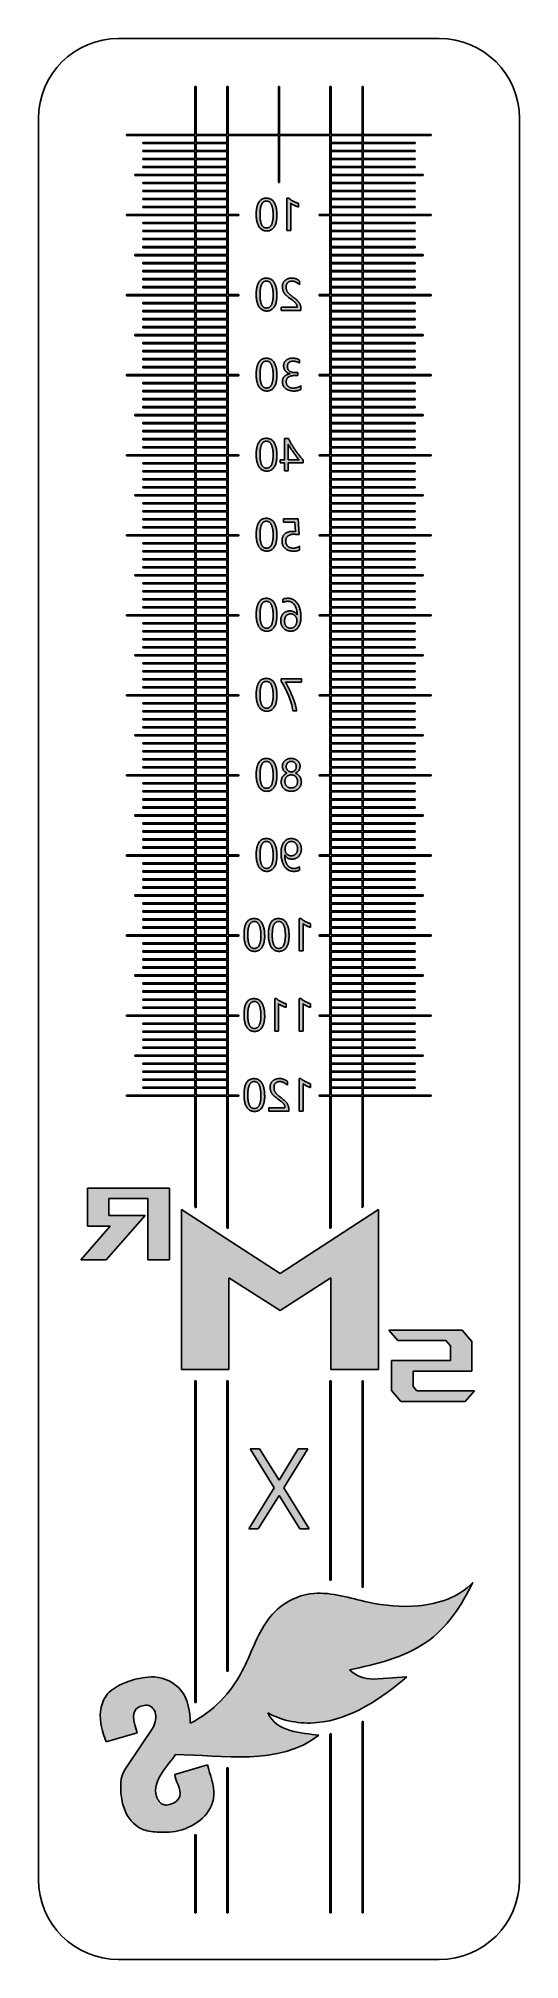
# Model space of a CAD drawing. Header units: millimetres. Extents: x 5 to 35, y 173 to 293.
import ezdxf

# ---------------------------------------------------------------- set-up
doc = ezdxf.new("R2010")
doc.units = ezdxf.units.MM

msp = doc.modelspace()

# ---------------------------------------------------------------- hatches: boundary and pattern name
at = {"linetype": 'Continuous'}
h = msp.add_hatch(color=7, dxfattribs=at)
h.paths.add_polyline_path([(28.95, 262.37), (25.7, 262.37), (25.7, 262.8), (28.95, 262.8), (28.95, 262.87), (25.7, 262.87), (25.7, 263.3), (28.95, 263.3), (28.95, 263.37), (25.7, 263.37), (25.7, 263.8), (28.95, 263.8), (28.95, 263.87), (25.7, 263.87), (25.7, 264.3), (29.45, 264.3), (29.45, 264.37), (25.7, 264.37), (25.7, 264.8), (28.95, 264.8), (28.95, 264.87), (25.7, 264.87), (25.7, 265.3), (28.95, 265.3), (28.95, 265.37), (25.7, 265.37), (25.7, 265.8), (28.95, 265.8), (28.95, 265.87), (25.7, 265.87), (25.7, 266.3), (28.95, 266.3), (28.95, 266.37), (25.7, 266.37), (25.7, 266.8), (29.95, 266.8), (29.95, 266.87), (25.7, 266.87), (25.7, 267.3), (28.95, 267.3), (28.95, 267.37), (25.7, 267.37), (25.7, 267.8), (28.95, 267.8), (28.95, 267.87), (25.7, 267.87), (25.7, 268.3), (28.95, 268.3), (28.95, 268.37), (25.7, 268.37), (25.7, 268.8), (28.95, 268.8), (28.95, 268.87), (25.7, 268.87), (25.7, 269.3), (29.45, 269.3), (29.45, 269.37), (25.7, 269.37), (25.7, 269.8), (28.95, 269.8), (28.95, 269.87), (25.7, 269.87), (25.7, 270.3), (28.95, 270.3), (28.95, 270.37), (25.7, 270.37), (25.7, 270.8), (28.95, 270.8), (28.95, 270.87), (25.7, 270.87), (25.7, 271.3), (28.95, 271.3), (28.95, 271.37), (25.7, 271.37), (25.7, 271.8), (29.95, 271.8), (29.95, 271.87), (25.7, 271.87), (25.7, 272.3), (28.95, 272.3), (28.95, 272.37), (25.7, 272.37), (25.7, 272.8), (28.95, 272.8), (28.95, 272.87), (25.7, 272.87), (25.7, 273.3), (28.95, 273.3), (28.95, 273.37), (25.7, 273.37), (25.7, 273.8), (28.95, 273.8), (28.95, 273.87), (25.7, 273.87), (25.7, 274.3), (29.45, 274.3), (29.45, 274.37), (25.7, 274.37), (25.7, 274.8), (28.95, 274.8), (28.95, 274.87), (25.7, 274.87), (25.7, 275.3), (28.95, 275.3), (28.95, 275.37), (25.7, 275.37), (25.7, 275.8), (28.95, 275.8), (28.95, 275.87), (25.7, 275.87), (25.7, 276.3), (28.95, 276.3), (28.95, 276.37), (25.7, 276.37), (25.7, 276.8), (29.95, 276.8), (29.95, 276.87), (25.7, 276.87), (25.7, 277.3), (28.95, 277.3), (28.95, 277.37), (25.7, 277.37), (25.7, 277.8), (28.95, 277.8), (28.95, 277.87), (25.7, 277.87), (25.7, 278.3), (28.95, 278.3), (28.95, 278.37), (25.7, 278.37), (25.7, 278.8), (28.95, 278.8), (28.95, 278.87), (25.7, 278.87), (25.7, 279.3), (29.45, 279.3), (29.45, 279.37), (25.7, 279.37), (25.7, 279.8), (28.95, 279.8), (28.95, 279.87), (25.7, 279.87), (25.7, 280.3), (28.95, 280.3), (28.95, 280.37), (25.7, 280.37), (25.7, 280.8), (28.95, 280.8), (28.95, 280.87), (25.7, 280.87), (25.7, 281.3), (28.95, 281.3), (28.95, 281.37), (25.7, 281.37), (25.7, 281.8), (29.95, 281.8), (29.95, 281.87), (25.7, 281.87), (25.7, 282.3), (28.95, 282.3), (28.95, 282.37), (25.7, 282.37), (25.7, 282.8), (28.95, 282.8), (28.95, 282.87), (25.7, 282.87), (25.7, 283.3), (28.95, 283.3), (28.95, 283.37), (25.7, 283.37), (25.7, 283.8), (28.95, 283.8), (28.95, 283.87), (25.7, 283.87), (25.7, 284.3), (29.45, 284.3), (29.45, 284.37), (25.7, 284.37), (25.7, 284.8), (28.95, 284.8), (28.95, 284.87), (25.7, 284.87), (25.7, 285.3), (28.95, 285.3), (28.95, 285.37), (25.7, 285.37), (25.7, 285.8), (28.95, 285.8), (28.95, 285.87), (25.7, 285.87), (25.7, 286.3), (28.95, 286.3), (28.95, 286.37), (25.7, 286.37), (25.7, 286.8), (29.95, 286.8), (29.95, 286.87), (25.7, 286.87), (25.7, 289.87), (25.63, 289.87), (25.63, 286.87), (23.7, 286.87), (23.7, 289.87), (23.63, 289.87), (23.63, 286.87), (20.49, 286.87), (20.49, 289.87), (20.41, 289.87), (20.41, 286.87), (17.28, 286.87), (17.28, 289.87), (17.2, 289.87), (17.2, 286.87), (15.28, 286.87), (15.28, 289.87), (15.2, 289.87), (15.2, 286.87), (10.95, 286.87), (10.95, 286.8), (15.2, 286.8), (15.2, 286.37), (11.95, 286.37), (11.95, 286.3), (15.2, 286.3), (15.2, 285.87), (11.95, 285.87), (11.95, 285.8), (15.2, 285.8), (15.2, 285.37), (11.95, 285.37), (11.95, 285.3), (15.2, 285.3), (15.2, 284.87), (11.95, 284.87), (11.95, 284.8), (15.2, 284.8), (15.2, 284.37), (11.45, 284.37), (11.45, 284.3), (15.2, 284.3), (15.2, 283.87), (11.95, 283.87), (11.95, 283.8), (15.2, 283.8), (15.2, 283.37), (11.95, 283.37), (11.95, 283.3), (15.2, 283.3), (15.2, 282.87), (11.95, 282.87), (11.95, 282.8), (15.2, 282.8), (15.2, 282.37), (11.95, 282.37), (11.95, 282.3), (15.2, 282.3), (15.2, 281.87), (10.95, 281.87), (10.95, 281.8), (15.2, 281.8), (15.2, 281.37), (11.95, 281.37), (11.95, 281.3), (15.2, 281.3), (15.2, 280.87), (11.95, 280.87), (11.95, 280.8), (15.2, 280.8), (15.2, 280.37), (11.95, 280.37), (11.95, 280.3), (15.2, 280.3), (15.2, 279.87), (11.95, 279.87), (11.95, 279.8), (15.2, 279.8), (15.2, 279.37), (11.45, 279.37), (11.45, 279.3), (15.2, 279.3), (15.2, 278.87), (11.95, 278.87), (11.95, 278.8), (15.2, 278.8), (15.2, 278.37), (11.95, 278.37), (11.95, 278.3), (15.2, 278.3), (15.2, 277.87), (11.95, 277.87), (11.95, 277.8), (15.2, 277.8), (15.2, 277.37), (11.95, 277.37), (11.95, 277.3), (15.2, 277.3), (15.2, 276.87), (10.95, 276.87), (10.95, 276.8), (15.2, 276.8), (15.2, 276.37), (11.95, 276.37), (11.95, 276.3), (15.2, 276.3), (15.2, 275.87), (11.95, 275.87), (11.95, 275.8), (15.2, 275.8), (15.2, 275.37), (11.95, 275.37), (11.95, 275.3), (15.2, 275.3), (15.2, 274.87), (11.95, 274.87), (11.95, 274.8), (15.2, 274.8), (15.2, 274.37), (11.45, 274.37), (11.45, 274.3), (15.2, 274.3), (15.2, 273.87), (11.95, 273.87), (11.95, 273.8), (15.2, 273.8), (15.2, 273.37), (11.95, 273.37), (11.95, 273.3), (15.2, 273.3), (15.2, 272.87), (11.95, 272.87), (11.95, 272.8), (15.2, 272.8), (15.2, 272.37), (11.95, 272.37), (11.95, 272.3), (15.2, 272.3), (15.2, 271.87), (10.95, 271.87), (10.95, 271.8), (15.2, 271.8), (15.2, 271.37), (11.95, 271.37), (11.95, 271.3), (15.2, 271.3), (15.2, 270.87), (11.95, 270.87), (11.95, 270.8), (15.2, 270.8), (15.2, 270.37), (11.95, 270.37), (11.95, 270.3), (15.2, 270.3), (15.2, 269.87), (11.95, 269.87), (11.95, 269.8), (15.2, 269.8), (15.2, 269.37), (11.45, 269.37), (11.45, 269.3), (15.2, 269.3), (15.2, 268.87), (11.95, 268.87), (11.95, 268.8), (15.2, 268.8), (15.2, 268.37), (11.95, 268.37), (11.95, 268.3), (15.2, 268.3), (15.2, 267.87), (11.95, 267.87), (11.95, 267.8), (15.2, 267.8), (15.2, 267.37), (11.95, 267.37), (11.95, 267.3), (15.2, 267.3), (15.2, 266.87), (10.95, 266.87), (10.95, 266.8), (15.2, 266.8), (15.2, 266.37), (11.95, 266.37), (11.95, 266.3), (15.2, 266.3), (15.2, 265.87), (11.95, 265.87), (11.95, 265.8), (15.2, 265.8), (15.2, 265.37), (11.95, 265.37), (11.95, 265.3), (15.2, 265.3), (15.2, 264.87), (11.95, 264.87), (11.95, 264.8), (15.2, 264.8), (15.2, 264.37), (11.45, 264.37), (11.45, 264.3), (15.2, 264.3), (15.2, 263.87), (11.95, 263.87), (11.95, 263.8), (15.2, 263.8), (15.2, 263.37), (11.95, 263.37), (11.95, 263.3), (15.2, 263.3), (15.2, 262.87), (11.95, 262.87), (11.95, 262.8), (15.2, 262.8), (15.2, 262.37), (11.95, 262.37), (11.95, 262.3), (15.2, 262.3), (15.2, 261.87), (10.95, 261.87), (10.95, 261.8), (15.2, 261.8), (15.2, 261.37), (11.95, 261.37), (11.95, 261.3), (15.2, 261.3), (15.2, 260.87), (11.95, 260.87), (11.95, 260.8), (15.2, 260.8), (15.2, 260.37), (11.95, 260.37), (11.95, 260.3), (15.2, 260.3), (15.2, 259.87), (11.95, 259.87), (11.95, 259.8), (15.2, 259.8), (15.2, 259.37), (11.45, 259.37), (11.45, 259.3), (15.2, 259.3), (15.2, 258.87), (11.95, 258.87), (11.95, 258.8), (15.2, 258.8), (15.2, 258.37), (11.95, 258.37), (11.95, 258.3), (15.2, 258.3), (15.2, 257.87), (11.95, 257.87), (11.95, 257.8), (15.2, 257.8), (15.2, 257.37), (11.95, 257.37), (11.95, 257.3), (15.2, 257.3), (15.2, 256.87), (10.95, 256.87), (10.95, 256.8), (15.2, 256.8), (15.2, 256.37), (11.95, 256.37), (11.95, 256.3), (15.2, 256.3), (15.2, 255.87), (11.95, 255.87), (11.95, 255.8), (15.2, 255.8), (15.2, 255.37), (11.95, 255.37), (11.95, 255.3), (15.2, 255.3), (15.2, 254.87), (11.95, 254.87), (11.95, 254.8), (15.2, 254.8), (15.2, 254.37), (11.45, 254.37), (11.45, 254.3), (15.2, 254.3), (15.2, 253.87), (11.95, 253.87), (11.95, 253.8), (15.2, 253.8), (15.2, 253.37), (11.95, 253.37), (11.95, 253.3), (15.2, 253.3), (15.2, 252.87), (11.95, 252.87), (11.95, 252.8), (15.2, 252.8), (15.2, 252.37), (11.95, 252.37), (11.95, 252.3), (15.2, 252.3), (15.2, 251.87), (10.95, 251.87), (10.95, 251.8), (15.2, 251.8), (15.2, 251.37), (11.95, 251.37), (11.95, 251.3), (15.2, 251.3), (15.2, 250.87), (11.95, 250.87), (11.95, 250.8), (15.2, 250.8), (15.2, 250.37), (11.95, 250.37), (11.95, 250.3), (15.2, 250.3), (15.2, 249.87), (11.95, 249.87), (11.95, 249.8), (15.2, 249.8), (15.2, 249.37), (11.45, 249.37), (11.45, 249.3), (15.2, 249.3), (15.2, 248.87), (11.95, 248.87), (11.95, 248.8), (15.2, 248.8), (15.2, 248.37), (11.95, 248.37), (11.95, 248.3), (15.2, 248.3), (15.2, 247.87), (11.95, 247.87), (11.95, 247.8), (15.2, 247.8), (15.2, 247.37), (11.95, 247.37), (11.95, 247.3), (15.2, 247.3), (15.2, 246.87), (10.95, 246.87), (10.95, 246.8), (15.2, 246.8), (15.2, 246.37), (11.95, 246.37), (11.95, 246.3), (15.2, 246.3), (15.2, 245.87), (11.95, 245.87), (11.95, 245.8), (15.2, 245.8), (15.2, 245.37), (11.95, 245.37), (11.95, 245.3), (15.2, 245.3), (15.2, 244.87), (11.95, 244.87), (11.95, 244.8), (15.2, 244.8), (15.2, 244.37), (11.45, 244.37), (11.45, 244.3), (15.2, 244.3), (15.2, 243.87), (11.95, 243.87), (11.95, 243.8), (15.2, 243.8), (15.2, 243.37), (11.95, 243.37), (11.95, 243.3), (15.2, 243.3), (15.2, 242.87), (11.95, 242.87), (11.95, 242.8), (15.2, 242.8), (15.2, 242.37), (11.95, 242.37), (11.95, 242.3), (15.2, 242.3), (15.2, 241.87), (10.95, 241.87), (10.95, 241.8), (15.2, 241.8), (15.2, 241.37), (11.95, 241.37), (11.95, 241.3), (15.2, 241.3), (15.2, 240.87), (11.95, 240.87), (11.95, 240.8), (15.2, 240.8), (15.2, 240.37), (11.95, 240.37), (11.95, 240.3), (15.2, 240.3), (15.2, 239.87), (11.95, 239.87), (11.95, 239.8), (15.2, 239.8), (15.2, 239.37), (11.45, 239.37), (11.45, 239.3), (15.2, 239.3), (15.2, 238.87), (11.95, 238.87), (11.95, 238.8), (15.2, 238.8), (15.2, 238.37), (11.95, 238.37), (11.95, 238.3), (15.2, 238.3), (15.2, 237.87), (11.95, 237.87), (11.95, 237.8), (15.2, 237.8), (15.2, 237.37), (11.95, 237.37), (11.95, 237.3), (15.2, 237.3), (15.2, 236.87), (10.95, 236.87), (10.95, 236.8), (15.2, 236.8), (15.2, 236.37), (11.95, 236.37), (11.95, 236.3), (15.2, 236.3), (15.2, 235.87), (11.95, 235.87), (11.95, 235.8), (15.2, 235.8), (15.2, 235.37), (11.95, 235.37), (11.95, 235.3), (15.2, 235.3), (15.2, 234.87), (11.95, 234.87), (11.95, 234.8), (15.2, 234.8), (15.2, 234.37), (11.45, 234.37), (11.45, 234.3), (15.2, 234.3), (15.2, 233.87), (11.95, 233.87), (11.95, 233.8), (15.2, 233.8), (15.2, 233.37), (11.95, 233.37), (11.95, 233.3), (15.2, 233.3), (15.2, 232.87), (11.95, 232.87), (11.95, 232.8), (15.2, 232.8), (15.2, 232.37), (11.95, 232.37), (11.95, 232.3), (15.2, 232.3), (15.2, 231.87), (10.95, 231.87), (10.95, 231.8), (15.2, 231.8), (15.2, 231.37), (11.95, 231.37), (11.95, 231.3), (15.2, 231.3), (15.2, 230.87), (11.95, 230.87), (11.95, 230.8), (15.2, 230.8), (15.2, 230.37), (11.95, 230.37), (11.95, 230.3), (15.2, 230.3), (15.2, 229.87), (11.95, 229.87), (11.95, 229.8), (15.2, 229.8), (15.2, 229.37), (11.45, 229.37), (11.45, 229.3), (15.2, 229.3), (15.2, 228.87), (11.95, 228.87), (11.95, 228.8), (15.2, 228.8), (15.2, 228.37), (11.95, 228.37), (11.95, 228.3), (15.2, 228.3), (15.2, 227.87), (11.95, 227.87), (11.95, 227.8), (15.2, 227.8), (15.2, 227.37), (11.95, 227.37), (11.95, 227.3), (15.2, 227.3), (15.2, 226.87), (10.95, 226.87), (10.95, 226.8), (15.2, 226.8), (15.2, 219.88), (15.28, 219.83), (15.28, 226.8), (17.2, 226.8), (17.2, 218.58), (17.28, 218.53), (17.28, 226.8), (17.95, 226.8), (17.95, 226.87), (17.28, 226.87), (17.28, 231.8), (17.95, 231.8), (17.95, 231.87), (17.28, 231.87), (17.28, 236.8), (17.95, 236.8), (17.95, 236.87), (17.28, 236.87), (17.28, 241.8), (17.95, 241.8), (17.95, 241.87), (17.28, 241.87), (17.28, 246.8), (17.95, 246.8), (17.95, 246.87), (17.28, 246.87), (17.28, 251.8), (17.95, 251.8), (17.95, 251.87), (17.28, 251.87), (17.28, 256.8), (17.95, 256.8), (17.95, 256.87), (17.28, 256.87), (17.28, 261.8), (17.95, 261.8), (17.95, 261.87), (17.28, 261.87), (17.28, 266.8), (17.95, 266.8), (17.95, 266.87), (17.28, 266.87), (17.28, 271.8), (17.95, 271.8), (17.95, 271.87), (17.28, 271.87), (17.28, 276.8), (17.95, 276.8), (17.95, 276.87), (17.28, 276.87), (17.28, 281.8), (17.95, 281.8), (17.95, 281.87), (17.28, 281.87), (17.28, 286.8), (20.41, 286.8), (20.41, 283.87), (20.49, 283.87), (20.49, 286.8), (23.63, 286.8), (23.63, 281.87), (22.95, 281.87), (22.95, 281.8), (23.63, 281.8), (23.63, 276.87), (22.95, 276.87), (22.95, 276.8), (23.63, 276.8), (23.63, 271.87), (22.95, 271.87), (22.95, 271.8), (23.63, 271.8), (23.63, 266.87), (22.95, 266.87), (22.95, 266.8), (23.63, 266.8), (23.63, 261.87), (22.95, 261.87), (22.95, 261.8), (23.63, 261.8), (23.63, 256.87), (22.95, 256.87), (22.95, 256.8), (23.63, 256.8), (23.63, 251.87), (22.95, 251.87), (22.95, 251.8), (23.63, 251.8), (23.63, 246.87), (22.95, 246.87), (22.95, 246.8), (23.63, 246.8), (23.63, 241.87), (22.95, 241.87), (22.95, 241.8), (23.63, 241.8), (23.63, 236.87), (22.95, 236.87), (22.95, 236.8), (23.63, 236.8), (23.63, 231.87), (22.95, 231.87), (22.95, 231.8), (23.63, 231.8), (23.63, 226.87), (22.95, 226.87), (22.95, 226.8), (23.63, 226.8), (23.63, 218.53), (23.7, 218.58), (23.7, 226.8), (25.63, 226.8), (25.63, 219.83), (25.7, 219.88), (25.7, 226.8), (29.95, 226.8), (29.95, 226.87), (25.7, 226.87), (25.7, 227.3), (28.95, 227.3), (28.95, 227.37), (25.7, 227.37), (25.7, 227.8), (28.95, 227.8), (28.95, 227.87), (25.7, 227.87), (25.7, 228.3), (28.95, 228.3), (28.95, 228.37), (25.7, 228.37), (25.7, 228.8), (28.95, 228.8), (28.95, 228.87), (25.7, 228.87), (25.7, 229.3), (29.45, 229.3), (29.45, 229.37), (25.7, 229.37), (25.7, 229.8), (28.95, 229.8), (28.95, 229.87), (25.7, 229.87), (25.7, 230.3), (28.95, 230.3), (28.95, 230.37), (25.7, 230.37), (25.7, 230.8), (28.95, 230.8), (28.95, 230.87), (25.7, 230.87), (25.7, 231.3), (28.95, 231.3), (28.95, 231.37), (25.7, 231.37), (25.7, 231.8), (29.95, 231.8), (29.95, 231.87), (25.7, 231.87), (25.7, 232.3), (28.95, 232.3), (28.95, 232.37), (25.7, 232.37), (25.7, 232.8), (28.95, 232.8), (28.95, 232.87), (25.7, 232.87), (25.7, 233.3), (28.95, 233.3), (28.95, 233.37), (25.7, 233.37), (25.7, 233.8), (28.95, 233.8), (28.95, 233.87), (25.7, 233.87), (25.7, 234.3), (29.45, 234.3), (29.45, 234.37), (25.7, 234.37), (25.7, 234.8), (28.95, 234.8), (28.95, 234.87), (25.7, 234.87), (25.7, 235.3), (28.95, 235.3), (28.95, 235.37), (25.7, 235.37), (25.7, 235.8), (28.95, 235.8), (28.95, 235.87), (25.7, 235.87), (25.7, 236.3), (28.95, 236.3), (28.95, 236.37), (25.7, 236.37), (25.7, 236.8), (29.95, 236.8), (29.95, 236.87), (25.7, 236.87), (25.7, 237.3), (28.95, 237.3), (28.95, 237.37), (25.7, 237.37), (25.7, 237.8), (28.95, 237.8), (28.95, 237.87), (25.7, 237.87), (25.7, 238.3), (28.95, 238.3), (28.95, 238.37), (25.7, 238.37), (25.7, 238.8), (28.95, 238.8), (28.95, 238.87), (25.7, 238.87), (25.7, 239.3), (29.45, 239.3), (29.45, 239.37), (25.7, 239.37), (25.7, 239.8), (28.95, 239.8), (28.95, 239.87), (25.7, 239.87), (25.7, 240.3), (28.95, 240.3), (28.95, 240.37), (25.7, 240.37), (25.7, 240.8), (28.95, 240.8), (28.95, 240.87), (25.7, 240.87), (25.7, 241.3), (28.95, 241.3), (28.95, 241.37), (25.7, 241.37), (25.7, 241.8), (29.95, 241.8), (29.95, 241.87), (25.7, 241.87), (25.7, 242.3), (28.95, 242.3), (28.95, 242.37), (25.7, 242.37), (25.7, 242.8), (28.95, 242.8), (28.95, 242.87), (25.7, 242.87), (25.7, 243.3), (28.95, 243.3), (28.95, 243.37), (25.7, 243.37), (25.7, 243.8), (28.95, 243.8), (28.95, 243.87), (25.7, 243.87), (25.7, 244.3), (29.45, 244.3), (29.45, 244.37), (25.7, 244.37), (25.7, 244.8), (28.95, 244.8), (28.95, 244.87), (25.7, 244.87), (25.7, 245.3), (28.95, 245.3), (28.95, 245.37), (25.7, 245.37), (25.7, 245.8), (28.95, 245.8), (28.95, 245.87), (25.7, 245.87), (25.7, 246.3), (28.95, 246.3), (28.95, 246.37), (25.7, 246.37), (25.7, 246.8), (29.95, 246.8), (29.95, 246.87), (25.7, 246.87), (25.7, 247.3), (28.95, 247.3), (28.95, 247.37), (25.7, 247.37), (25.7, 247.8), (28.95, 247.8), (28.95, 247.87), (25.7, 247.87), (25.7, 248.3), (28.95, 248.3), (28.95, 248.37), (25.7, 248.37), (25.7, 248.8), (28.95, 248.8), (28.95, 248.87), (25.7, 248.87), (25.7, 249.3), (29.45, 249.3), (29.45, 249.37), (25.7, 249.37), (25.7, 249.8), (28.95, 249.8), (28.95, 249.87), (25.7, 249.87), (25.7, 250.3), (28.95, 250.3), (28.95, 250.37), (25.7, 250.37), (25.7, 250.8), (28.95, 250.8), (28.95, 250.87), (25.7, 250.87), (25.7, 251.3), (28.95, 251.3), (28.95, 251.37), (25.7, 251.37), (25.7, 251.8), (29.95, 251.8), (29.95, 251.87), (25.7, 251.87), (25.7, 252.3), (28.95, 252.3), (28.95, 252.37), (25.7, 252.37), (25.7, 252.8), (28.95, 252.8), (28.95, 252.87), (25.7, 252.87), (25.7, 253.3), (28.95, 253.3), (28.95, 253.37), (25.7, 253.37), (25.7, 253.8), (28.95, 253.8), (28.95, 253.87), (25.7, 253.87), (25.7, 254.3), (29.45, 254.3), (29.45, 254.37), (25.7, 254.37), (25.7, 254.8), (28.95, 254.8), (28.95, 254.87), (25.7, 254.87), (25.7, 255.3), (28.95, 255.3), (28.95, 255.37), (25.7, 255.37), (25.7, 255.8), (28.95, 255.8), (28.95, 255.87), (25.7, 255.87), (25.7, 256.3), (28.95, 256.3), (28.95, 256.37), (25.7, 256.37), (25.7, 256.8), (29.95, 256.8), (29.95, 256.87), (25.7, 256.87), (25.7, 257.3), (28.95, 257.3), (28.95, 257.37), (25.7, 257.37), (25.7, 257.8), (28.95, 257.8), (28.95, 257.87), (25.7, 257.87), (25.7, 258.3), (28.95, 258.3), (28.95, 258.37), (25.7, 258.37), (25.7, 258.8), (28.95, 258.8), (28.95, 258.87), (25.7, 258.87), (25.7, 259.3), (29.45, 259.3), (29.45, 259.37), (25.7, 259.37), (25.7, 259.8), (28.95, 259.8), (28.95, 259.87), (25.7, 259.87), (25.7, 260.3), (28.95, 260.3), (28.95, 260.37), (25.7, 260.37), (25.7, 260.8), (28.95, 260.8), (28.95, 260.87), (25.7, 260.87), (25.7, 261.3), (28.95, 261.3), (28.95, 261.37), (25.7, 261.37), (25.7, 261.8), (29.95, 261.8), (29.95, 261.87), (25.7, 261.87), (25.7, 262.3), (28.95, 262.3)], flags=0)
h.paths.add_polyline_path([(15.28, 256.3), (17.2, 256.3), (17.2, 255.87), (15.28, 255.87)], flags=0)
h.paths.add_polyline_path([(15.28, 255.8), (17.2, 255.8), (17.2, 255.37), (15.28, 255.37)], flags=0)
h.paths.add_polyline_path([(15.28, 257.3), (17.2, 257.3), (17.2, 256.87), (15.28, 256.87)], flags=0)
h.paths.add_polyline_path([(15.28, 257.8), (17.2, 257.8), (17.2, 257.37), (15.28, 257.37)], flags=0)
h.paths.add_polyline_path([(15.28, 258.3), (17.2, 258.3), (17.2, 257.87), (15.28, 257.87)], flags=0)
h.paths.add_polyline_path([(15.28, 258.8), (17.2, 258.8), (17.2, 258.37), (15.28, 258.37)], flags=0)
h.paths.add_polyline_path([(15.28, 259.3), (17.2, 259.3), (17.2, 258.87), (15.28, 258.87)], flags=0)
h.paths.add_polyline_path([(15.28, 261.3), (17.2, 261.3), (17.2, 260.87), (15.28, 260.87)], flags=0)
h.paths.add_polyline_path([(15.28, 260.8), (17.2, 260.8), (17.2, 260.37), (15.28, 260.37)], flags=0)
h.paths.add_polyline_path([(15.28, 260.3), (17.2, 260.3), (17.2, 259.87), (15.28, 259.87)], flags=0)
h.paths.add_polyline_path([(15.28, 259.8), (17.2, 259.8), (17.2, 259.37), (15.28, 259.37)], flags=0)
h.paths.add_polyline_path([(15.28, 265.8), (17.2, 265.8), (17.2, 265.37), (15.28, 265.37)], flags=0)
h.paths.add_polyline_path([(15.28, 266.3), (17.2, 266.3), (17.2, 265.87), (15.28, 265.87)], flags=0)
h.paths.add_polyline_path([(15.28, 264.3), (17.2, 264.3), (17.2, 263.87), (15.28, 263.87)], flags=0)
h.paths.add_polyline_path([(15.28, 265.3), (17.2, 265.3), (17.2, 264.87), (15.28, 264.87)], flags=0)
h.paths.add_polyline_path([(15.28, 264.8), (17.2, 264.8), (17.2, 264.37), (15.28, 264.37)], flags=0)
h.paths.add_polyline_path([(15.28, 263.8), (17.2, 263.8), (17.2, 263.37), (15.28, 263.37)], flags=0)
h.paths.add_polyline_path([(15.28, 263.3), (17.2, 263.3), (17.2, 262.87), (15.28, 262.87)], flags=0)
h.paths.add_polyline_path([(15.28, 267.3), (17.2, 267.3), (17.2, 266.87), (15.28, 266.87)], flags=0)
h.paths.add_polyline_path([(15.28, 267.8), (17.2, 267.8), (17.2, 267.37), (15.28, 267.37)], flags=0)
h.paths.add_polyline_path([(15.28, 268.3), (17.2, 268.3), (17.2, 267.87), (15.28, 267.87)], flags=0)
h.paths.add_polyline_path([(15.28, 268.8), (17.2, 268.8), (17.2, 268.37), (15.28, 268.37)], flags=0)
h.paths.add_polyline_path([(15.28, 269.8), (17.2, 269.8), (17.2, 269.37), (15.28, 269.37)], flags=0)
h.paths.add_polyline_path([(15.28, 270.3), (17.2, 270.3), (17.2, 269.87), (15.28, 269.87)], flags=0)
h.paths.add_polyline_path([(15.28, 270.8), (17.2, 270.8), (17.2, 270.37), (15.28, 270.37)], flags=0)
h.paths.add_polyline_path([(15.28, 271.3), (17.2, 271.3), (17.2, 270.87), (15.28, 270.87)], flags=0)
h.paths.add_polyline_path([(15.28, 282.3), (17.2, 282.3), (17.2, 281.87), (15.28, 281.87)], flags=0)
h.paths.add_polyline_path([(15.28, 281.3), (17.2, 281.3), (17.2, 280.87), (15.28, 280.87)], flags=0)
h.paths.add_polyline_path([(15.28, 280.8), (17.2, 280.8), (17.2, 280.37), (15.28, 280.37)], flags=0)
h.paths.add_polyline_path([(15.28, 280.3), (17.2, 280.3), (17.2, 279.87), (15.28, 279.87)], flags=0)
h.paths.add_polyline_path([(15.28, 279.8), (17.2, 279.8), (17.2, 279.37), (15.28, 279.37)], flags=0)
h.paths.add_polyline_path([(15.28, 285.3), (17.2, 285.3), (17.2, 284.87), (15.28, 284.87)], flags=0)
h.paths.add_polyline_path([(15.28, 285.8), (17.2, 285.8), (17.2, 285.37), (15.28, 285.37)], flags=0)
h.paths.add_polyline_path([(15.28, 286.3), (17.2, 286.3), (17.2, 285.87), (15.28, 285.87)], flags=0)
h.paths.add_polyline_path([(15.28, 284.3), (17.2, 284.3), (17.2, 283.87), (15.28, 283.87)], flags=0)
h.paths.add_polyline_path([(15.28, 284.8), (17.2, 284.8), (17.2, 284.37), (15.28, 284.37)], flags=0)
h.paths.add_polyline_path([(15.28, 283.8), (17.2, 283.8), (17.2, 283.37), (15.28, 283.37)], flags=0)
h.paths.add_polyline_path([(15.28, 283.3), (17.2, 283.3), (17.2, 282.87), (15.28, 282.87)], flags=0)
h.paths.add_polyline_path([(15.28, 269.3), (17.2, 269.3), (17.2, 268.87), (15.28, 268.87)], flags=0)
h.paths.add_polyline_path([(15.28, 272.3), (17.2, 272.3), (17.2, 271.87), (15.28, 271.87)], flags=0)
h.paths.add_polyline_path([(15.28, 272.8), (17.2, 272.8), (17.2, 272.37), (15.28, 272.37)], flags=0)
h.paths.add_polyline_path([(15.28, 273.3), (17.2, 273.3), (17.2, 272.87), (15.28, 272.87)], flags=0)
h.paths.add_polyline_path([(15.28, 273.8), (17.2, 273.8), (17.2, 273.37), (15.28, 273.37)], flags=0)
h.paths.add_polyline_path([(15.28, 274.8), (17.2, 274.8), (17.2, 274.37), (15.28, 274.37)], flags=0)
h.paths.add_polyline_path([(15.28, 275.3), (17.2, 275.3), (17.2, 274.87), (15.28, 274.87)], flags=0)
h.paths.add_polyline_path([(15.28, 274.3), (17.2, 274.3), (17.2, 273.87), (15.28, 273.87)], flags=0)
h.paths.add_polyline_path([(15.28, 276.3), (17.2, 276.3), (17.2, 275.87), (15.28, 275.87)], flags=0)
h.paths.add_polyline_path([(15.28, 275.8), (17.2, 275.8), (17.2, 275.37), (15.28, 275.37)], flags=0)
h.paths.add_polyline_path([(15.28, 277.3), (17.2, 277.3), (17.2, 276.87), (15.28, 276.87)], flags=0)
h.paths.add_polyline_path([(15.28, 277.8), (17.2, 277.8), (17.2, 277.37), (15.28, 277.37)], flags=0)
h.paths.add_polyline_path([(15.28, 278.3), (17.2, 278.3), (17.2, 277.87), (15.28, 277.87)], flags=0)
h.paths.add_polyline_path([(15.28, 278.8), (17.2, 278.8), (17.2, 278.37), (15.28, 278.37)], flags=0)
h.paths.add_polyline_path([(15.28, 247.8), (17.2, 247.8), (17.2, 247.37), (15.28, 247.37)], flags=0)
h.paths.add_polyline_path([(15.28, 248.3), (17.2, 248.3), (17.2, 247.87), (15.28, 247.87)], flags=0)
h.paths.add_polyline_path([(15.28, 248.8), (17.2, 248.8), (17.2, 248.37), (15.28, 248.37)], flags=0)
h.paths.add_polyline_path([(15.28, 249.8), (17.2, 249.8), (17.2, 249.37), (15.28, 249.37)], flags=0)
h.paths.add_polyline_path([(15.28, 250.3), (17.2, 250.3), (17.2, 249.87), (15.28, 249.87)], flags=0)
h.paths.add_polyline_path([(15.28, 250.8), (17.2, 250.8), (17.2, 250.37), (15.28, 250.37)], flags=0)
h.paths.add_polyline_path([(15.28, 251.3), (17.2, 251.3), (17.2, 250.87), (15.28, 250.87)], flags=0)
h.paths.add_polyline_path([(15.28, 249.3), (17.2, 249.3), (17.2, 248.87), (15.28, 248.87)], flags=0)
h.paths.add_polyline_path([(15.28, 252.3), (17.2, 252.3), (17.2, 251.87), (15.28, 251.87)], flags=0)
h.paths.add_polyline_path([(15.28, 252.8), (17.2, 252.8), (17.2, 252.37), (15.28, 252.37)], flags=0)
h.paths.add_polyline_path([(15.28, 253.3), (17.2, 253.3), (17.2, 252.87), (15.28, 252.87)], flags=0)
h.paths.add_polyline_path([(15.28, 253.8), (17.2, 253.8), (17.2, 253.37), (15.28, 253.37)], flags=0)
h.paths.add_polyline_path([(15.28, 254.8), (17.2, 254.8), (17.2, 254.37), (15.28, 254.37)], flags=0)
h.paths.add_polyline_path([(15.28, 255.3), (17.2, 255.3), (17.2, 254.87), (15.28, 254.87)], flags=0)
h.paths.add_polyline_path([(15.28, 243.8), (17.2, 243.8), (17.2, 243.37), (15.28, 243.37)], flags=0)
h.paths.add_polyline_path([(15.28, 244.8), (17.2, 244.8), (17.2, 244.37), (15.28, 244.37)], flags=0)
h.paths.add_polyline_path([(15.28, 245.3), (17.2, 245.3), (17.2, 244.87), (15.28, 244.87)], flags=0)
h.paths.add_polyline_path([(15.28, 244.3), (17.2, 244.3), (17.2, 243.87), (15.28, 243.87)], flags=0)
h.paths.add_polyline_path([(15.28, 246.3), (17.2, 246.3), (17.2, 245.87), (15.28, 245.87)], flags=0)
h.paths.add_polyline_path([(15.28, 245.8), (17.2, 245.8), (17.2, 245.37), (15.28, 245.37)], flags=0)
h.paths.add_polyline_path([(15.28, 240.3), (17.2, 240.3), (17.2, 239.87), (15.28, 239.87)], flags=0)
h.paths.add_polyline_path([(15.28, 240.8), (17.2, 240.8), (17.2, 240.37), (15.28, 240.37)], flags=0)
h.paths.add_polyline_path([(15.28, 241.3), (17.2, 241.3), (17.2, 240.87), (15.28, 240.87)], flags=0)
h.paths.add_polyline_path([(15.28, 239.3), (17.2, 239.3), (17.2, 238.87), (15.28, 238.87)], flags=0)
h.paths.add_polyline_path([(15.28, 242.3), (17.2, 242.3), (17.2, 241.87), (15.28, 241.87)], flags=0)
h.paths.add_polyline_path([(15.28, 242.8), (17.2, 242.8), (17.2, 242.37), (15.28, 242.37)], flags=0)
h.paths.add_polyline_path([(15.28, 227.8), (17.2, 227.8), (17.2, 227.37), (15.28, 227.37)], flags=0)
h.paths.add_polyline_path([(15.28, 228.3), (17.2, 228.3), (17.2, 227.87), (15.28, 227.87)], flags=0)
h.paths.add_polyline_path([(15.28, 228.8), (17.2, 228.8), (17.2, 228.37), (15.28, 228.37)], flags=0)
h.paths.add_polyline_path([(15.28, 229.8), (17.2, 229.8), (17.2, 229.37), (15.28, 229.37)], flags=0)
h.paths.add_polyline_path([(15.28, 230.3), (17.2, 230.3), (17.2, 229.87), (15.28, 229.87)], flags=0)
h.paths.add_polyline_path([(15.28, 230.8), (17.2, 230.8), (17.2, 230.37), (15.28, 230.37)], flags=0)
h.paths.add_polyline_path([(15.28, 231.3), (17.2, 231.3), (17.2, 230.87), (15.28, 230.87)], flags=0)
h.paths.add_polyline_path([(15.28, 238.8), (17.2, 238.8), (17.2, 238.37), (15.28, 238.37)], flags=0)
h.paths.add_polyline_path([(15.28, 238.3), (17.2, 238.3), (17.2, 237.87), (15.28, 237.87)], flags=0)
h.paths.add_polyline_path([(15.28, 237.8), (17.2, 237.8), (17.2, 237.37), (15.28, 237.37)], flags=0)
h.paths.add_polyline_path([(15.28, 236.3), (17.2, 236.3), (17.2, 235.87), (15.28, 235.87)], flags=0)
h.paths.add_polyline_path([(15.28, 234.3), (17.2, 234.3), (17.2, 233.87), (15.28, 233.87)], flags=0)
h.paths.add_polyline_path([(15.28, 235.3), (17.2, 235.3), (17.2, 234.87), (15.28, 234.87)], flags=0)
h.paths.add_polyline_path([(15.28, 234.8), (17.2, 234.8), (17.2, 234.37), (15.28, 234.37)], flags=0)
h.paths.add_polyline_path([(15.28, 233.8), (17.2, 233.8), (17.2, 233.37), (15.28, 233.37)], flags=0)
h.paths.add_polyline_path([(15.28, 233.3), (17.2, 233.3), (17.2, 232.87), (15.28, 232.87)], flags=0)
h.paths.add_polyline_path([(15.28, 232.8), (17.2, 232.8), (17.2, 232.37), (15.28, 232.37)], flags=0)
h.paths.add_polyline_path([(15.28, 229.3), (17.2, 229.3), (17.2, 228.87), (15.28, 228.87)], flags=0)
h.paths.add_polyline_path([(15.28, 256.8), (17.2, 256.8), (17.2, 256.37), (15.28, 256.37)], flags=0)
h.paths.add_polyline_path([(15.28, 261.8), (17.2, 261.8), (17.2, 261.37), (15.28, 261.37)], flags=0)
h.paths.add_polyline_path([(15.28, 266.8), (17.2, 266.8), (17.2, 266.37), (15.28, 266.37)], flags=0)
h.paths.add_polyline_path([(15.28, 281.8), (17.2, 281.8), (17.2, 281.37), (15.28, 281.37)], flags=0)
h.paths.add_polyline_path([(15.28, 271.8), (17.2, 271.8), (17.2, 271.37), (15.28, 271.37)], flags=0)
h.paths.add_polyline_path([(15.28, 276.8), (17.2, 276.8), (17.2, 276.37), (15.28, 276.37)], flags=0)
h.paths.add_polyline_path([(15.28, 251.8), (17.2, 251.8), (17.2, 251.37), (15.28, 251.37)], flags=0)
h.paths.add_polyline_path([(15.28, 246.8), (17.2, 246.8), (17.2, 246.37), (15.28, 246.37)], flags=0)
h.paths.add_polyline_path([(15.28, 241.8), (17.2, 241.8), (17.2, 241.37), (15.28, 241.37)], flags=0)
h.paths.add_polyline_path([(15.28, 236.8), (17.2, 236.8), (17.2, 236.37), (15.28, 236.37)], flags=0)
h.paths.add_polyline_path([(15.28, 231.8), (17.2, 231.8), (17.2, 231.37), (15.28, 231.37)], flags=0)
h.paths.add_polyline_path([(15.28, 286.8), (17.2, 286.8), (17.2, 286.37), (15.28, 286.37)], flags=0)
h.paths.add_polyline_path([(23.7, 259.3), (25.63, 259.3), (25.63, 258.87), (23.7, 258.87)], flags=0)
h.paths.add_polyline_path([(23.7, 258.8), (25.63, 258.8), (25.63, 258.37), (23.7, 258.37)], flags=0)
h.paths.add_polyline_path([(23.7, 258.3), (25.63, 258.3), (25.63, 257.87), (23.7, 257.87)], flags=0)
h.paths.add_polyline_path([(23.7, 257.8), (25.63, 257.8), (25.63, 257.37), (23.7, 257.37)], flags=0)
h.paths.add_polyline_path([(23.7, 257.3), (25.63, 257.3), (25.63, 256.87), (23.7, 256.87)], flags=0)
h.paths.add_polyline_path([(15.28, 262.8), (17.2, 262.8), (17.2, 262.37), (15.28, 262.37)], flags=0)
h.paths.add_polyline_path([(23.7, 263.3), (25.63, 263.3), (25.63, 262.87), (23.7, 262.87)], flags=0)
h.paths.add_polyline_path([(23.7, 262.37), (23.7, 262.8), (25.63, 262.8), (25.63, 262.37)], flags=0)
h.paths.add_polyline_path([(23.7, 261.87), (23.7, 262.3), (25.63, 262.3), (25.63, 261.87)], flags=0)
h.paths.add_polyline_path([(23.7, 266.3), (25.63, 266.3), (25.63, 265.87), (23.7, 265.87)], flags=0)
h.paths.add_polyline_path([(23.7, 266.8), (25.63, 266.8), (25.63, 266.37), (23.7, 266.37)], flags=0)
h.paths.add_polyline_path([(23.7, 264.8), (25.63, 264.8), (25.63, 264.37), (23.7, 264.37)], flags=0)
h.paths.add_polyline_path([(23.7, 265.37), (23.7, 265.8), (25.63, 265.8), (25.63, 265.37)], flags=0)
h.paths.add_polyline_path([(23.7, 267.3), (25.63, 267.3), (25.63, 266.87), (23.7, 266.87)], flags=0)
h.paths.add_polyline_path([(23.7, 267.8), (25.63, 267.8), (25.63, 267.37), (23.7, 267.37)], flags=0)
h.paths.add_polyline_path([(23.7, 268.3), (25.63, 268.3), (25.63, 267.87), (23.7, 267.87)], flags=0)
h.paths.add_polyline_path([(23.7, 268.8), (25.63, 268.8), (25.63, 268.37), (23.7, 268.37)], flags=0)
h.paths.add_polyline_path([(23.7, 269.3), (25.63, 269.3), (25.63, 268.87), (23.7, 268.87)], flags=0)
h.paths.add_polyline_path([(23.7, 263.87), (23.7, 264.3), (25.63, 264.3), (25.63, 263.87)], flags=0)
h.paths.add_polyline_path([(23.7, 270.3), (25.63, 270.3), (25.63, 269.87), (23.7, 269.87)], flags=0)
h.paths.add_polyline_path([(23.7, 270.8), (25.63, 270.8), (25.63, 270.37), (23.7, 270.37)], flags=0)
h.paths.add_polyline_path([(23.7, 271.3), (25.63, 271.3), (25.63, 270.87), (23.7, 270.87)], flags=0)
h.paths.add_polyline_path([(23.7, 271.8), (25.63, 271.8), (25.63, 271.37), (23.7, 271.37)], flags=0)
h.paths.add_polyline_path([(23.7, 269.37), (23.7, 269.8), (25.63, 269.8), (25.63, 269.37)], flags=0)
h.paths.add_polyline_path([(23.7, 283.3), (25.63, 283.3), (25.63, 282.87), (23.7, 282.87)], flags=0)
h.paths.add_polyline_path([(23.7, 282.37), (23.7, 282.8), (25.63, 282.8), (25.63, 282.37)], flags=0)
h.paths.add_polyline_path([(23.7, 281.87), (23.7, 282.3), (25.63, 282.3), (25.63, 281.87)], flags=0)
h.paths.add_polyline_path([(23.7, 285.8), (25.63, 285.8), (25.63, 285.37), (23.7, 285.37)], flags=0)
h.paths.add_polyline_path([(23.7, 286.3), (25.63, 286.3), (25.63, 285.87), (23.7, 285.87)], flags=0)
h.paths.add_polyline_path([(23.7, 286.8), (25.63, 286.8), (25.63, 286.37), (23.7, 286.37)], flags=0)
h.paths.add_polyline_path([(23.7, 284.8), (25.63, 284.8), (25.63, 284.37), (23.7, 284.37)], flags=0)
h.paths.add_polyline_path([(23.7, 284.87), (23.7, 285.3), (25.63, 285.3), (25.63, 284.87)], flags=0)
h.paths.add_polyline_path([(23.7, 283.87), (23.7, 284.3), (25.63, 284.3), (25.63, 283.87)], flags=0)
h.paths.add_polyline_path([(23.7, 283.37), (23.7, 283.8), (25.63, 283.8), (25.63, 283.37)], flags=0)
h.paths.add_polyline_path([(23.7, 279.8), (25.63, 279.8), (25.63, 279.37), (23.7, 279.37)], flags=0)
h.paths.add_polyline_path([(23.7, 281.37), (23.7, 281.8), (25.63, 281.8), (25.63, 281.37)], flags=0)
h.paths.add_polyline_path([(23.7, 278.87), (23.7, 279.3), (25.63, 279.3), (25.63, 278.87)], flags=0)
h.paths.add_polyline_path([(23.7, 280.87), (23.7, 281.3), (25.63, 281.3), (25.63, 280.87)], flags=0)
h.paths.add_polyline_path([(23.7, 280.37), (23.7, 280.8), (25.63, 280.8), (25.63, 280.37)], flags=0)
h.paths.add_polyline_path([(23.7, 272.3), (25.63, 272.3), (25.63, 271.87), (23.7, 271.87)], flags=0)
h.paths.add_polyline_path([(23.7, 272.8), (25.63, 272.8), (25.63, 272.37), (23.7, 272.37)], flags=0)
h.paths.add_polyline_path([(23.7, 273.3), (25.63, 273.3), (25.63, 272.87), (23.7, 272.87)], flags=0)
h.paths.add_polyline_path([(23.7, 273.8), (25.63, 273.8), (25.63, 273.37), (23.7, 273.37)], flags=0)
h.paths.add_polyline_path([(23.7, 274.3), (25.63, 274.3), (25.63, 273.87), (23.7, 273.87)], flags=0)
h.paths.add_polyline_path([(23.7, 279.87), (23.7, 280.3), (25.63, 280.3), (25.63, 279.87)], flags=0)
h.paths.add_polyline_path([(23.7, 275.3), (25.63, 275.3), (25.63, 274.87), (23.7, 274.87)], flags=0)
h.paths.add_polyline_path([(23.7, 275.8), (25.63, 275.8), (25.63, 275.37), (23.7, 275.37)], flags=0)
h.paths.add_polyline_path([(23.7, 277.3), (25.63, 277.3), (25.63, 276.87), (23.7, 276.87)], flags=0)
h.paths.add_polyline_path([(23.7, 277.8), (25.63, 277.8), (25.63, 277.37), (23.7, 277.37)], flags=0)
h.paths.add_polyline_path([(23.7, 278.3), (25.63, 278.3), (25.63, 277.87), (23.7, 277.87)], flags=0)
h.paths.add_polyline_path([(23.7, 278.8), (25.63, 278.8), (25.63, 278.37), (23.7, 278.37)], flags=0)
h.paths.add_polyline_path([(23.7, 274.37), (23.7, 274.8), (25.63, 274.8), (25.63, 274.37)], flags=0)
h.paths.add_polyline_path([(23.7, 276.37), (23.7, 276.8), (25.63, 276.8), (25.63, 276.37)], flags=0)
h.paths.add_polyline_path([(23.7, 275.87), (23.7, 276.3), (25.63, 276.3), (25.63, 275.87)], flags=0)
h.paths.add_polyline_path([(23.7, 264.87), (23.7, 265.3), (25.63, 265.3), (25.63, 264.87)], flags=0)
h.paths.add_polyline_path([(23.7, 263.37), (23.7, 263.8), (25.63, 263.8), (25.63, 263.37)], flags=0)
h.paths.add_polyline_path([(23.7, 259.8), (25.63, 259.8), (25.63, 259.37), (23.7, 259.37)], flags=0)
h.paths.add_polyline_path([(23.7, 261.37), (23.7, 261.8), (25.63, 261.8), (25.63, 261.37)], flags=0)
h.paths.add_polyline_path([(23.7, 260.87), (23.7, 261.3), (25.63, 261.3), (25.63, 260.87)], flags=0)
h.paths.add_polyline_path([(23.7, 260.37), (23.7, 260.8), (25.63, 260.8), (25.63, 260.37)], flags=0)
h.paths.add_polyline_path([(23.7, 259.87), (23.7, 260.3), (25.63, 260.3), (25.63, 259.87)], flags=0)
h.paths.add_polyline_path([(23.7, 254.8), (25.63, 254.8), (25.63, 254.37), (23.7, 254.37)], flags=0)
h.paths.add_polyline_path([(23.7, 256.37), (23.7, 256.8), (25.63, 256.8), (25.63, 256.37)], flags=0)
h.paths.add_polyline_path([(23.7, 253.87), (23.7, 254.3), (25.63, 254.3), (25.63, 253.87)], flags=0)
h.paths.add_polyline_path([(23.7, 255.87), (23.7, 256.3), (25.63, 256.3), (25.63, 255.87)], flags=0)
h.paths.add_polyline_path([(23.7, 227.3), (25.63, 227.3), (25.63, 226.87), (23.7, 226.87)], flags=0)
h.paths.add_polyline_path([(23.7, 255.37), (23.7, 255.8), (25.63, 255.8), (25.63, 255.37)], flags=0)
h.paths.add_polyline_path([(23.7, 247.8), (25.63, 247.8), (25.63, 247.37), (23.7, 247.37)], flags=0)
h.paths.add_polyline_path([(23.7, 248.3), (25.63, 248.3), (25.63, 247.87), (23.7, 247.87)], flags=0)
h.paths.add_polyline_path([(23.7, 248.8), (25.63, 248.8), (25.63, 248.37), (23.7, 248.37)], flags=0)
h.paths.add_polyline_path([(23.7, 249.3), (25.63, 249.3), (25.63, 248.87), (23.7, 248.87)], flags=0)
h.paths.add_polyline_path([(23.7, 246.87), (23.7, 247.3), (25.63, 247.3), (25.63, 246.87)], flags=0)
h.paths.add_polyline_path([(23.7, 250.3), (25.63, 250.3), (25.63, 249.87), (23.7, 249.87)], flags=0)
h.paths.add_polyline_path([(23.7, 250.8), (25.63, 250.8), (25.63, 250.37), (23.7, 250.37)], flags=0)
h.paths.add_polyline_path([(23.7, 251.3), (25.63, 251.3), (25.63, 250.87), (23.7, 250.87)], flags=0)
h.paths.add_polyline_path([(23.7, 251.8), (25.63, 251.8), (25.63, 251.37), (23.7, 251.37)], flags=0)
h.paths.add_polyline_path([(23.7, 252.3), (25.63, 252.3), (25.63, 251.87), (23.7, 251.87)], flags=0)
h.paths.add_polyline_path([(23.7, 249.37), (23.7, 249.8), (25.63, 249.8), (25.63, 249.37)], flags=0)
h.paths.add_polyline_path([(23.7, 243.8), (25.63, 243.8), (25.63, 243.37), (23.7, 243.37)], flags=0)
h.paths.add_polyline_path([(23.7, 244.3), (25.63, 244.3), (25.63, 243.87), (23.7, 243.87)], flags=0)
h.paths.add_polyline_path([(23.7, 242.87), (23.7, 243.3), (25.63, 243.3), (25.63, 242.87)], flags=0)
h.paths.add_polyline_path([(23.7, 245.3), (25.63, 245.3), (25.63, 244.87), (23.7, 244.87)], flags=0)
h.paths.add_polyline_path([(23.7, 245.8), (25.63, 245.8), (25.63, 245.37), (23.7, 245.37)], flags=0)
h.paths.add_polyline_path([(23.7, 244.37), (23.7, 244.8), (25.63, 244.8), (25.63, 244.37)], flags=0)
h.paths.add_polyline_path([(23.7, 246.37), (23.7, 246.8), (25.63, 246.8), (25.63, 246.37)], flags=0)
h.paths.add_polyline_path([(23.7, 245.87), (23.7, 246.3), (25.63, 246.3), (25.63, 245.87)], flags=0)
h.paths.add_polyline_path([(23.7, 240.3), (25.63, 240.3), (25.63, 239.87), (23.7, 239.87)], flags=0)
h.paths.add_polyline_path([(23.7, 240.8), (25.63, 240.8), (25.63, 240.37), (23.7, 240.37)], flags=0)
h.paths.add_polyline_path([(23.7, 241.3), (25.63, 241.3), (25.63, 240.87), (23.7, 240.87)], flags=0)
h.paths.add_polyline_path([(23.7, 241.8), (25.63, 241.8), (25.63, 241.37), (23.7, 241.37)], flags=0)
h.paths.add_polyline_path([(23.7, 239.37), (23.7, 239.8), (25.63, 239.8), (25.63, 239.37)], flags=0)
h.paths.add_polyline_path([(23.7, 242.3), (25.63, 242.3), (25.63, 241.87), (23.7, 241.87)], flags=0)
h.paths.add_polyline_path([(23.7, 227.8), (25.63, 227.8), (25.63, 227.37), (23.7, 227.37)], flags=0)
h.paths.add_polyline_path([(23.7, 228.3), (25.63, 228.3), (25.63, 227.87), (23.7, 227.87)], flags=0)
h.paths.add_polyline_path([(23.7, 228.8), (25.63, 228.8), (25.63, 228.37), (23.7, 228.37)], flags=0)
h.paths.add_polyline_path([(23.7, 229.3), (25.63, 229.3), (25.63, 228.87), (23.7, 228.87)], flags=0)
h.paths.add_polyline_path([(23.7, 238.87), (23.7, 239.3), (25.63, 239.3), (25.63, 238.87)], flags=0)
h.paths.add_polyline_path([(23.7, 230.3), (25.63, 230.3), (25.63, 229.87), (23.7, 229.87)], flags=0)
h.paths.add_polyline_path([(23.7, 230.8), (25.63, 230.8), (25.63, 230.37), (23.7, 230.37)], flags=0)
h.paths.add_polyline_path([(23.7, 231.3), (25.63, 231.3), (25.63, 230.87), (23.7, 230.87)], flags=0)
h.paths.add_polyline_path([(23.7, 231.8), (25.63, 231.8), (25.63, 231.37), (23.7, 231.37)], flags=0)
h.paths.add_polyline_path([(23.7, 229.37), (23.7, 229.8), (25.63, 229.8), (25.63, 229.37)], flags=0)
h.paths.add_polyline_path([(23.7, 238.37), (23.7, 238.8), (25.63, 238.8), (25.63, 238.37)], flags=0)
h.paths.add_polyline_path([(23.7, 237.87), (23.7, 238.3), (25.63, 238.3), (25.63, 237.87)], flags=0)
h.paths.add_polyline_path([(23.7, 237.37), (23.7, 237.8), (25.63, 237.8), (25.63, 237.37)], flags=0)
h.paths.add_polyline_path([(23.7, 236.87), (23.7, 237.3), (25.63, 237.3), (25.63, 236.87)], flags=0)
h.paths.add_polyline_path([(23.7, 236.3), (25.63, 236.3), (25.63, 235.87), (23.7, 235.87)], flags=0)
h.paths.add_polyline_path([(23.7, 236.8), (25.63, 236.8), (25.63, 236.37), (23.7, 236.37)], flags=0)
h.paths.add_polyline_path([(23.7, 234.8), (25.63, 234.8), (25.63, 234.37), (23.7, 234.37)], flags=0)
h.paths.add_polyline_path([(23.7, 235.37), (23.7, 235.8), (25.63, 235.8), (25.63, 235.37)], flags=0)
h.paths.add_polyline_path([(23.7, 233.87), (23.7, 234.3), (25.63, 234.3), (25.63, 233.87)], flags=0)
h.paths.add_polyline_path([(23.7, 234.87), (23.7, 235.3), (25.63, 235.3), (25.63, 234.87)], flags=0)
h.paths.add_polyline_path([(23.7, 233.37), (23.7, 233.8), (25.63, 233.8), (25.63, 233.37)], flags=0)
h.paths.add_polyline_path([(23.7, 232.87), (23.7, 233.3), (25.63, 233.3), (25.63, 232.87)], flags=0)
h.paths.add_polyline_path([(23.7, 232.37), (23.7, 232.8), (25.63, 232.8), (25.63, 232.37)], flags=0)
h.paths.add_polyline_path([(23.7, 231.87), (23.7, 232.3), (25.63, 232.3), (25.63, 231.87)], flags=0)
h.paths.add_polyline_path([(23.7, 242.8), (25.63, 242.8), (25.63, 242.37), (23.7, 242.37)], flags=0)
h.paths.add_polyline_path([(23.7, 252.8), (25.63, 252.8), (25.63, 252.37), (23.7, 252.37)], flags=0)
h.paths.add_polyline_path([(23.7, 253.3), (25.63, 253.3), (25.63, 252.87), (23.7, 252.87)], flags=0)
h.paths.add_polyline_path([(23.7, 253.8), (25.63, 253.8), (25.63, 253.37), (23.7, 253.37)], flags=0)
h.paths.add_polyline_path([(23.7, 255.3), (25.63, 255.3), (25.63, 254.87), (23.7, 254.87)], flags=0)
h.paths.add_polyline_path([(15.28, 232.3), (17.2, 232.3), (17.2, 231.87), (15.28, 231.87)], flags=0)
h.paths.add_polyline_path([(15.28, 227.3), (17.2, 227.3), (17.2, 226.87), (15.28, 226.87)], flags=0)
h.paths.add_polyline_path([(15.28, 237.3), (17.2, 237.3), (17.2, 236.87), (15.28, 236.87)], flags=0)
h.paths.add_polyline_path([(15.28, 235.8), (17.2, 235.8), (17.2, 235.37), (15.28, 235.37)], flags=0)
h.paths.add_polyline_path([(15.28, 243.3), (17.2, 243.3), (17.2, 242.87), (15.28, 242.87)], flags=0)
h.paths.add_polyline_path([(15.28, 247.3), (17.2, 247.3), (17.2, 246.87), (15.28, 246.87)], flags=0)
h.paths.add_polyline_path([(15.28, 254.3), (17.2, 254.3), (17.2, 253.87), (15.28, 253.87)], flags=0)
h.paths.add_polyline_path([(15.28, 279.3), (17.2, 279.3), (17.2, 278.87), (15.28, 278.87)], flags=0)
h.paths.add_polyline_path([(15.28, 239.8), (17.2, 239.8), (17.2, 239.37), (15.28, 239.37)], flags=0)
h.paths.add_polyline_path([(15.28, 262.3), (17.2, 262.3), (17.2, 261.87), (15.28, 261.87)], flags=0)
h.paths.add_polyline_path([(15.28, 282.8), (17.2, 282.8), (17.2, 282.37), (15.28, 282.37)], flags=0)
h = msp.add_hatch(color=7, dxfattribs=at)
edge = h.paths.add_edge_path(flags=0)
edge.add_spline(control_points=[(19.69, 280.84), (19.72, 280.84), (19.77, 280.85), (19.84, 280.86), (19.9, 280.88), (19.96, 280.91), (20.02, 280.95), (20.07, 280.99), (20.12, 281.04), (20.16, 281.1), (20.2, 281.17), (20.23, 281.24), (20.26, 281.32), (20.28, 281.41), (20.3, 281.51), (20.31, 281.61), (20.32, 281.72), (20.32, 281.79), (20.32, 281.83)], knot_values=[0, 0, 0, 0, 0.055605, 0.108515, 0.160195, 0.211263, 0.262242, 0.314055, 0.367118, 0.422649, 0.481083, 0.542452, 0.607922, 0.677304, 0.75106, 0.829451, 0.912157, 1, 1, 1, 1], weights=[1, 1, 1, 1, 1, 1, 1, 1, 1, 1, 1, 1, 1, 1, 1, 1, 1, 1, 1], degree=3, periodic=0)
edge.add_spline(control_points=[(20.32, 281.83), (20.32, 281.87), (20.32, 281.95), (20.31, 282.07), (20.3, 282.18), (20.28, 282.29), (20.25, 282.38), (20.22, 282.47), (20.19, 282.55), (20.15, 282.62), (20.11, 282.69), (20.06, 282.74), (20, 282.79), (19.94, 282.83), (19.87, 282.86), (19.8, 282.88), (19.73, 282.89), (19.68, 282.9), (19.65, 282.9)], knot_values=[0, 0, 0, 0, 0.089281, 0.173507, 0.252592, 0.326784, 0.396665, 0.462036, 0.523118, 0.580897, 0.635752, 0.688244, 0.739174, 0.789503, 0.840106, 0.891238, 0.944392, 1, 1, 1, 1], weights=[1, 1, 1, 1, 1, 1, 1, 1, 1, 1, 1, 1, 1, 1, 1, 1, 1, 1, 1], degree=3, periodic=0)
edge.add_spline(control_points=[(19.65, 282.9), (19.63, 282.9), (19.58, 282.89), (19.51, 282.88), (19.44, 282.86), (19.38, 282.83), (19.32, 282.8), (19.27, 282.75), (19.23, 282.7), (19.18, 282.64), (19.15, 282.57), (19.12, 282.5), (19.09, 282.41), (19.07, 282.32), (19.05, 282.22), (19.04, 282.12), (19.03, 282), (19.03, 281.92), (19.03, 281.88)], knot_values=[0, 0, 0, 0, 0.056007, 0.109312, 0.16036, 0.209856, 0.259193, 0.309278, 0.360796, 0.414547, 0.471693, 0.532366, 0.597504, 0.66755, 0.742309, 0.82256, 0.908303, 1, 1, 1, 1], weights=[1, 1, 1, 1, 1, 1, 1, 1, 1, 1, 1, 1, 1, 1, 1, 1, 1, 1, 1], degree=3, periodic=0)
edge.add_spline(control_points=[(19.03, 281.88), (19.03, 281.84), (19.03, 281.76), (19.04, 281.65), (19.05, 281.54), (19.07, 281.44), (19.1, 281.35), (19.13, 281.26), (19.16, 281.18), (19.2, 281.11), (19.25, 281.05), (19.3, 281), (19.35, 280.95), (19.41, 280.91), (19.48, 280.88), (19.55, 280.86), (19.62, 280.85), (19.67, 280.84), (19.69, 280.84)], knot_values=[0, 0, 0, 0, 0.087599, 0.170324, 0.24843, 0.322211, 0.391652, 0.456653, 0.518505, 0.576806, 0.632279, 0.685399, 0.737157, 0.788469, 0.839503, 0.891231, 0.944516, 1, 1, 1, 1], weights=[1, 1, 1, 1, 1, 1, 1, 1, 1, 1, 1, 1, 1, 1, 1, 1, 1, 1, 1], degree=3, periodic=0)
edge = h.paths.add_edge_path(flags=0)
edge.add_spline(control_points=[(19.67, 281.03), (19.66, 281.03), (19.62, 281.03), (19.58, 281.04), (19.53, 281.06), (19.49, 281.08), (19.46, 281.11), (19.42, 281.14), (19.39, 281.19), (19.37, 281.24), (19.34, 281.29), (19.32, 281.35), (19.31, 281.42), (19.29, 281.5), (19.28, 281.58), (19.27, 281.66), (19.27, 281.76), (19.27, 281.82), (19.27, 281.86)], knot_values=[0, 0, 0, 0, 0.0479, 0.093819, 0.13857, 0.183004, 0.228414, 0.275861, 0.326235, 0.380886, 0.438999, 0.502499, 0.570979, 0.644942, 0.724799, 0.810319, 0.901993, 1, 1, 1, 1], weights=[1, 1, 1, 1, 1, 1, 1, 1, 1, 1, 1, 1, 1, 1, 1, 1, 1, 1, 1], degree=3, periodic=0)
edge.add_spline(control_points=[(19.27, 281.86), (19.27, 281.89), (19.27, 281.96), (19.27, 282.05), (19.28, 282.15), (19.29, 282.23), (19.3, 282.31), (19.32, 282.38), (19.34, 282.44), (19.36, 282.5), (19.39, 282.55), (19.42, 282.59), (19.45, 282.63), (19.49, 282.66), (19.53, 282.68), (19.57, 282.7), (19.62, 282.71), (19.65, 282.71), (19.66, 282.71)], knot_values=[0, 0, 0, 0, 0.099291, 0.192366, 0.27936, 0.359988, 0.434866, 0.504236, 0.567903, 0.626941, 0.680867, 0.73135, 0.778528, 0.82327, 0.866579, 0.909742, 0.953799, 1, 1, 1, 1], weights=[1, 1, 1, 1, 1, 1, 1, 1, 1, 1, 1, 1, 1, 1, 1, 1, 1, 1, 1], degree=3, periodic=0)
edge.add_spline(control_points=[(19.66, 282.71), (19.68, 282.71), (19.71, 282.71), (19.76, 282.7), (19.81, 282.68), (19.85, 282.66), (19.89, 282.63), (19.92, 282.59), (19.95, 282.54), (19.98, 282.49), (20, 282.44), (20.03, 282.37), (20.04, 282.3), (20.06, 282.22), (20.07, 282.13), (20.08, 282.04), (20.08, 281.94), (20.08, 281.88), (20.08, 281.84)], knot_values=[0, 0, 0, 0, 0.047257, 0.092753, 0.136685, 0.181007, 0.226218, 0.273699, 0.324331, 0.378368, 0.436765, 0.500538, 0.569256, 0.643398, 0.723484, 0.809325, 0.901455, 1, 1, 1, 1], weights=[1, 1, 1, 1, 1, 1, 1, 1, 1, 1, 1, 1, 1, 1, 1, 1, 1, 1, 1], degree=3, periodic=0)
edge.add_spline(control_points=[(20.08, 281.84), (20.08, 281.81), (20.08, 281.74), (20.08, 281.65), (20.07, 281.57), (20.06, 281.49), (20.04, 281.41), (20.03, 281.35), (20.01, 281.29), (19.98, 281.23), (19.95, 281.18), (19.92, 281.14), (19.89, 281.11), (19.85, 281.08), (19.81, 281.06), (19.77, 281.04), (19.72, 281.03), (19.69, 281.03), (19.67, 281.03)], knot_values=[0, 0, 0, 0, 0.096923, 0.187881, 0.272976, 0.351995, 0.425632, 0.493491, 0.556199, 0.614826, 0.668942, 0.719384, 0.767274, 0.813258, 0.858274, 0.904071, 0.95083, 1, 1, 1, 1], weights=[1, 1, 1, 1, 1, 1, 1, 1, 1, 1, 1, 1, 1, 1, 1, 1, 1, 1, 1], degree=3, periodic=0)
h = msp.add_hatch(color=7, dxfattribs=at)
edge = h.paths.add_edge_path(flags=0)
edge.add_line((21.66, 282.34), (21.66, 282.57))
edge.add_spline(control_points=[(21.66, 282.57), (21.64, 282.58), (21.58, 282.6), (21.5, 282.63), (21.41, 282.67), (21.33, 282.71), (21.25, 282.75), (21.18, 282.8), (21.11, 282.85), (21.07, 282.88), (21.05, 282.9)], knot_values=[0, 0, 0, 0, 0.118356, 0.24555, 0.378831, 0.513028, 0.64527, 0.773126, 0.892764, 1, 1, 1, 1], weights=[1, 1, 1, 1, 1, 1, 1, 1, 1, 1, 1], degree=3, periodic=0)
edge.add_line((21.05, 282.9), (20.95, 282.9))
edge.add_line((20.95, 282.9), (20.95, 280.87))
edge.add_line((20.95, 280.87), (21.19, 280.87))
edge.add_line((21.19, 280.87), (21.19, 282.58))
edge.add_spline(control_points=[(21.19, 282.58), (21.19, 282.58), (21.2, 282.57), (21.22, 282.55), (21.24, 282.53), (21.28, 282.51), (21.32, 282.48), (21.38, 282.45), (21.45, 282.42), (21.52, 282.39), (21.59, 282.36), (21.64, 282.35), (21.66, 282.34)], knot_values=[0, 0, 0, 0, 0.038228, 0.082063, 0.131723, 0.187325, 0.308457, 0.44027, 0.578906, 0.722574, 0.864537, 1, 1, 1, 1], weights=[1, 1, 1, 1, 1, 1, 1, 1, 1, 1, 1, 1, 1], degree=3, periodic=0)
h = msp.add_hatch(color=7, dxfattribs=at)
edge = h.paths.add_edge_path(flags=0)
edge.add_spline(control_points=[(19.69, 275.84), (19.72, 275.84), (19.77, 275.85), (19.84, 275.86), (19.9, 275.88), (19.96, 275.91), (20.02, 275.95), (20.07, 275.99), (20.12, 276.04), (20.16, 276.1), (20.2, 276.17), (20.23, 276.24), (20.26, 276.32), (20.28, 276.41), (20.3, 276.51), (20.31, 276.61), (20.32, 276.72), (20.32, 276.79), (20.32, 276.83)], knot_values=[0, 0, 0, 0, 0.055605, 0.108515, 0.160195, 0.211263, 0.262242, 0.314055, 0.367118, 0.422649, 0.481083, 0.542452, 0.607922, 0.677304, 0.75106, 0.829451, 0.912157, 1, 1, 1, 1], weights=[1, 1, 1, 1, 1, 1, 1, 1, 1, 1, 1, 1, 1, 1, 1, 1, 1, 1, 1], degree=3, periodic=0)
edge.add_spline(control_points=[(20.32, 276.83), (20.32, 276.87), (20.32, 276.95), (20.31, 277.07), (20.3, 277.18), (20.28, 277.29), (20.25, 277.38), (20.22, 277.47), (20.19, 277.55), (20.15, 277.62), (20.11, 277.69), (20.06, 277.74), (20, 277.79), (19.94, 277.83), (19.87, 277.86), (19.8, 277.88), (19.73, 277.89), (19.68, 277.9), (19.65, 277.9)], knot_values=[0, 0, 0, 0, 0.089281, 0.173507, 0.252592, 0.326784, 0.396665, 0.462036, 0.523118, 0.580897, 0.635752, 0.688244, 0.739174, 0.789503, 0.840106, 0.891238, 0.944392, 1, 1, 1, 1], weights=[1, 1, 1, 1, 1, 1, 1, 1, 1, 1, 1, 1, 1, 1, 1, 1, 1, 1, 1], degree=3, periodic=0)
edge.add_spline(control_points=[(19.65, 277.9), (19.63, 277.9), (19.58, 277.89), (19.51, 277.88), (19.44, 277.86), (19.38, 277.83), (19.32, 277.8), (19.27, 277.75), (19.23, 277.7), (19.18, 277.64), (19.15, 277.57), (19.12, 277.5), (19.09, 277.41), (19.07, 277.32), (19.05, 277.22), (19.04, 277.12), (19.03, 277), (19.03, 276.92), (19.03, 276.88)], knot_values=[0, 0, 0, 0, 0.056007, 0.109312, 0.16036, 0.209856, 0.259193, 0.309278, 0.360796, 0.414547, 0.471693, 0.532366, 0.597504, 0.66755, 0.742309, 0.82256, 0.908303, 1, 1, 1, 1], weights=[1, 1, 1, 1, 1, 1, 1, 1, 1, 1, 1, 1, 1, 1, 1, 1, 1, 1, 1], degree=3, periodic=0)
edge.add_spline(control_points=[(19.03, 276.88), (19.03, 276.84), (19.03, 276.76), (19.04, 276.65), (19.05, 276.54), (19.07, 276.44), (19.1, 276.35), (19.13, 276.26), (19.16, 276.18), (19.2, 276.11), (19.25, 276.05), (19.3, 276), (19.35, 275.95), (19.41, 275.91), (19.48, 275.88), (19.55, 275.86), (19.62, 275.85), (19.67, 275.84), (19.69, 275.84)], knot_values=[0, 0, 0, 0, 0.087599, 0.170324, 0.24843, 0.322211, 0.391652, 0.456653, 0.518505, 0.576806, 0.632279, 0.685399, 0.737157, 0.788469, 0.839503, 0.891231, 0.944516, 1, 1, 1, 1], weights=[1, 1, 1, 1, 1, 1, 1, 1, 1, 1, 1, 1, 1, 1, 1, 1, 1, 1, 1], degree=3, periodic=0)
edge = h.paths.add_edge_path(flags=0)
edge.add_spline(control_points=[(19.67, 276.03), (19.66, 276.03), (19.62, 276.03), (19.58, 276.04), (19.53, 276.06), (19.49, 276.08), (19.46, 276.11), (19.42, 276.14), (19.39, 276.19), (19.37, 276.24), (19.34, 276.29), (19.32, 276.35), (19.31, 276.42), (19.29, 276.5), (19.28, 276.58), (19.27, 276.66), (19.27, 276.76), (19.27, 276.82), (19.27, 276.86)], knot_values=[0, 0, 0, 0, 0.0479, 0.093819, 0.13857, 0.183004, 0.228414, 0.275861, 0.326235, 0.380886, 0.438999, 0.502499, 0.570979, 0.644942, 0.724799, 0.810319, 0.901993, 1, 1, 1, 1], weights=[1, 1, 1, 1, 1, 1, 1, 1, 1, 1, 1, 1, 1, 1, 1, 1, 1, 1, 1], degree=3, periodic=0)
edge.add_spline(control_points=[(19.27, 276.86), (19.27, 276.89), (19.27, 276.96), (19.27, 277.05), (19.28, 277.15), (19.29, 277.23), (19.3, 277.31), (19.32, 277.38), (19.34, 277.44), (19.36, 277.5), (19.39, 277.55), (19.42, 277.59), (19.45, 277.63), (19.49, 277.66), (19.53, 277.68), (19.57, 277.7), (19.62, 277.71), (19.65, 277.71), (19.66, 277.71)], knot_values=[0, 0, 0, 0, 0.099291, 0.192366, 0.27936, 0.359988, 0.434866, 0.504236, 0.567903, 0.626941, 0.680867, 0.73135, 0.778528, 0.82327, 0.866579, 0.909742, 0.953799, 1, 1, 1, 1], weights=[1, 1, 1, 1, 1, 1, 1, 1, 1, 1, 1, 1, 1, 1, 1, 1, 1, 1, 1], degree=3, periodic=0)
edge.add_spline(control_points=[(19.66, 277.71), (19.68, 277.71), (19.71, 277.71), (19.76, 277.7), (19.81, 277.68), (19.85, 277.66), (19.89, 277.63), (19.92, 277.59), (19.95, 277.54), (19.98, 277.49), (20, 277.44), (20.03, 277.37), (20.04, 277.3), (20.06, 277.22), (20.07, 277.13), (20.08, 277.04), (20.08, 276.94), (20.08, 276.88), (20.08, 276.84)], knot_values=[0, 0, 0, 0, 0.047257, 0.092753, 0.136685, 0.181007, 0.226218, 0.273699, 0.324331, 0.378368, 0.436765, 0.500538, 0.569256, 0.643398, 0.723484, 0.809325, 0.901455, 1, 1, 1, 1], weights=[1, 1, 1, 1, 1, 1, 1, 1, 1, 1, 1, 1, 1, 1, 1, 1, 1, 1, 1], degree=3, periodic=0)
edge.add_spline(control_points=[(20.08, 276.84), (20.08, 276.81), (20.08, 276.74), (20.08, 276.65), (20.07, 276.57), (20.06, 276.49), (20.04, 276.41), (20.03, 276.35), (20.01, 276.29), (19.98, 276.23), (19.95, 276.18), (19.92, 276.14), (19.89, 276.11), (19.85, 276.08), (19.81, 276.06), (19.77, 276.04), (19.72, 276.03), (19.69, 276.03), (19.67, 276.03)], knot_values=[0, 0, 0, 0, 0.096923, 0.187881, 0.272976, 0.351995, 0.425632, 0.493491, 0.556199, 0.614826, 0.668942, 0.719384, 0.767274, 0.813258, 0.858274, 0.904071, 0.95083, 1, 1, 1, 1], weights=[1, 1, 1, 1, 1, 1, 1, 1, 1, 1, 1, 1, 1, 1, 1, 1, 1, 1, 1], degree=3, periodic=0)
h = msp.add_hatch(color=7, dxfattribs=at)
edge = h.paths.add_edge_path(flags=0)
edge.add_line((21.82, 275.87), (21.82, 275.97))
edge.add_spline(control_points=[(21.82, 275.97), (21.82, 275.99), (21.82, 276.03), (21.81, 276.09), (21.8, 276.14), (21.79, 276.19), (21.78, 276.24), (21.76, 276.29), (21.73, 276.34), (21.7, 276.38), (21.67, 276.42), (21.63, 276.47), (21.58, 276.51), (21.53, 276.56), (21.48, 276.6), (21.42, 276.65), (21.35, 276.7), (21.3, 276.73), (21.28, 276.75)], knot_values=[0, 0, 0, 0, 0.062103, 0.120728, 0.176086, 0.228042, 0.278747, 0.330092, 0.382165, 0.43553, 0.491458, 0.550254, 0.612467, 0.678295, 0.749254, 0.826497, 0.910372, 1, 1, 1, 1], weights=[1, 1, 1, 1, 1, 1, 1, 1, 1, 1, 1, 1, 1, 1, 1, 1, 1, 1, 1], degree=3, periodic=0)
edge.add_spline(control_points=[(21.28, 276.75), (21.26, 276.77), (21.23, 276.79), (21.18, 276.83), (21.14, 276.86), (21.1, 276.9), (21.06, 276.94), (21.03, 276.97), (21, 277.01), (20.98, 277.04), (20.96, 277.08), (20.94, 277.11), (20.93, 277.15), (20.91, 277.2), (20.9, 277.26), (20.9, 277.32), (20.9, 277.34)], knot_values=[0, 0, 0, 0, 0.088505, 0.17065, 0.248115, 0.31986, 0.387592, 0.4523, 0.513367, 0.571471, 0.627679, 0.681793, 0.734842, 0.786241, 0.891157, 1, 1, 1, 1], weights=[1, 1, 1, 1, 1, 1, 1, 1, 1, 1, 1, 1, 1, 1, 1, 1, 1], degree=3, periodic=0)
edge.add_spline(control_points=[(20.9, 277.34), (20.9, 277.36), (20.9, 277.39), (20.9, 277.43), (20.91, 277.47), (20.93, 277.51), (20.94, 277.54), (20.96, 277.57), (20.98, 277.6), (21, 277.62), (21.03, 277.64), (21.06, 277.66), (21.09, 277.68), (21.12, 277.69), (21.16, 277.7), (21.19, 277.71), (21.23, 277.71), (21.25, 277.71), (21.27, 277.71)], knot_values=[0, 0, 0, 0, 0.076824, 0.149281, 0.21734, 0.282458, 0.344902, 0.40499, 0.462779, 0.520539, 0.577016, 0.634315, 0.691754, 0.750984, 0.811286, 0.872469, 0.935058, 1, 1, 1, 1], weights=[1, 1, 1, 1, 1, 1, 1, 1, 1, 1, 1, 1, 1, 1, 1, 1, 1, 1, 1], degree=3, periodic=0)
edge.add_spline(control_points=[(21.27, 277.71), (21.29, 277.71), (21.33, 277.71), (21.4, 277.7), (21.46, 277.67), (21.52, 277.65), (21.58, 277.61), (21.64, 277.57), (21.69, 277.53), (21.73, 277.49), (21.74, 277.48)], knot_values=[0, 0, 0, 0, 0.120634, 0.241893, 0.363203, 0.486399, 0.611418, 0.739961, 0.869689, 1, 1, 1, 1], weights=[1, 1, 1, 1, 1, 1, 1, 1, 1, 1, 1], degree=3, periodic=0)
edge.add_line((21.74, 277.48), (21.74, 277.71))
edge.add_spline(control_points=[(21.74, 277.71), (21.73, 277.73), (21.69, 277.75), (21.64, 277.79), (21.58, 277.82), (21.53, 277.85), (21.46, 277.87), (21.39, 277.89), (21.32, 277.9), (21.26, 277.9), (21.24, 277.9)], knot_values=[0, 0, 0, 0, 0.118029, 0.233647, 0.349087, 0.464102, 0.583894, 0.712967, 0.850611, 1, 1, 1, 1], weights=[1, 1, 1, 1, 1, 1, 1, 1, 1, 1, 1], degree=3, periodic=0)
edge.add_spline(control_points=[(21.24, 277.9), (21.22, 277.9), (21.18, 277.9), (21.12, 277.89), (21.06, 277.88), (21.01, 277.86), (20.96, 277.84), (20.91, 277.82), (20.87, 277.79), (20.83, 277.76), (20.79, 277.72), (20.76, 277.68), (20.73, 277.64), (20.7, 277.59), (20.68, 277.54), (20.67, 277.48), (20.66, 277.42), (20.66, 277.38), (20.66, 277.36)], knot_values=[0, 0, 0, 0, 0.068453, 0.134494, 0.198567, 0.2616, 0.323048, 0.38299, 0.44135, 0.499278, 0.557201, 0.615129, 0.674382, 0.735157, 0.797308, 0.861986, 0.929185, 1, 1, 1, 1], weights=[1, 1, 1, 1, 1, 1, 1, 1, 1, 1, 1, 1, 1, 1, 1, 1, 1, 1, 1], degree=3, periodic=0)
edge.add_spline(control_points=[(20.66, 277.36), (20.66, 277.34), (20.66, 277.31), (20.67, 277.25), (20.68, 277.2), (20.69, 277.15), (20.7, 277.1), (20.72, 277.06), (20.75, 277.01), (20.77, 276.97), (20.8, 276.93), (20.83, 276.88), (20.87, 276.84), (20.91, 276.81), (20.95, 276.77), (21, 276.73), (21.05, 276.69), (21.09, 276.66), (21.11, 276.65)], knot_values=[0, 0, 0, 0, 0.065362, 0.127727, 0.187801, 0.244961, 0.300895, 0.356969, 0.41332, 0.470466, 0.528082, 0.587846, 0.649282, 0.713305, 0.779733, 0.849706, 0.923177, 1, 1, 1, 1], weights=[1, 1, 1, 1, 1, 1, 1, 1, 1, 1, 1, 1, 1, 1, 1, 1, 1, 1, 1], degree=3, periodic=0)
edge.add_spline(control_points=[(21.11, 276.65), (21.13, 276.63), (21.17, 276.6), (21.23, 276.56), (21.29, 276.52), (21.34, 276.48), (21.38, 276.44), (21.42, 276.41), (21.46, 276.38), (21.49, 276.35), (21.51, 276.32), (21.53, 276.28), (21.55, 276.25), (21.56, 276.22), (21.57, 276.19), (21.58, 276.16), (21.58, 276.12), (21.58, 276.09), (21.58, 276.08)], knot_values=[0, 0, 0, 0, 0.106876, 0.204626, 0.293328, 0.372482, 0.444151, 0.50998, 0.571137, 0.626313, 0.677601, 0.725421, 0.771024, 0.814077, 0.857219, 0.902063, 0.949576, 1, 1, 1, 1], weights=[1, 1, 1, 1, 1, 1, 1, 1, 1, 1, 1, 1, 1, 1, 1, 1, 1, 1, 1], degree=3, periodic=0)
edge.add_line((21.58, 276.08), (20.59, 276.08))
edge.add_line((20.59, 276.08), (20.59, 275.87))
edge.add_line((20.59, 275.87), (21.82, 275.87))
h = msp.add_hatch(color=7, dxfattribs=at)
edge = h.paths.add_edge_path(flags=0)
edge.add_spline(control_points=[(19.69, 270.84), (19.72, 270.84), (19.77, 270.85), (19.84, 270.86), (19.9, 270.88), (19.96, 270.91), (20.02, 270.95), (20.07, 270.99), (20.12, 271.04), (20.16, 271.1), (20.2, 271.17), (20.23, 271.24), (20.26, 271.32), (20.28, 271.41), (20.3, 271.51), (20.31, 271.61), (20.32, 271.72), (20.32, 271.79), (20.32, 271.83)], knot_values=[0, 0, 0, 0, 0.055605, 0.108515, 0.160195, 0.211263, 0.262242, 0.314055, 0.367118, 0.422649, 0.481083, 0.542452, 0.607922, 0.677304, 0.75106, 0.829451, 0.912157, 1, 1, 1, 1], weights=[1, 1, 1, 1, 1, 1, 1, 1, 1, 1, 1, 1, 1, 1, 1, 1, 1, 1, 1], degree=3, periodic=0)
edge.add_spline(control_points=[(20.32, 271.83), (20.32, 271.87), (20.32, 271.95), (20.31, 272.07), (20.3, 272.18), (20.28, 272.29), (20.25, 272.38), (20.22, 272.47), (20.19, 272.55), (20.15, 272.62), (20.11, 272.69), (20.06, 272.74), (20, 272.79), (19.94, 272.83), (19.87, 272.86), (19.8, 272.88), (19.73, 272.89), (19.68, 272.9), (19.65, 272.9)], knot_values=[0, 0, 0, 0, 0.089281, 0.173507, 0.252592, 0.326784, 0.396665, 0.462036, 0.523118, 0.580897, 0.635752, 0.688244, 0.739174, 0.789503, 0.840106, 0.891238, 0.944392, 1, 1, 1, 1], weights=[1, 1, 1, 1, 1, 1, 1, 1, 1, 1, 1, 1, 1, 1, 1, 1, 1, 1, 1], degree=3, periodic=0)
edge.add_spline(control_points=[(19.65, 272.9), (19.63, 272.9), (19.58, 272.89), (19.51, 272.88), (19.44, 272.86), (19.38, 272.83), (19.32, 272.8), (19.27, 272.75), (19.23, 272.7), (19.18, 272.64), (19.15, 272.57), (19.12, 272.5), (19.09, 272.41), (19.07, 272.32), (19.05, 272.22), (19.04, 272.12), (19.03, 272), (19.03, 271.92), (19.03, 271.88)], knot_values=[0, 0, 0, 0, 0.056007, 0.109312, 0.16036, 0.209856, 0.259193, 0.309278, 0.360796, 0.414547, 0.471693, 0.532366, 0.597504, 0.66755, 0.742309, 0.82256, 0.908303, 1, 1, 1, 1], weights=[1, 1, 1, 1, 1, 1, 1, 1, 1, 1, 1, 1, 1, 1, 1, 1, 1, 1, 1], degree=3, periodic=0)
edge.add_spline(control_points=[(19.03, 271.88), (19.03, 271.84), (19.03, 271.76), (19.04, 271.65), (19.05, 271.54), (19.07, 271.44), (19.1, 271.35), (19.13, 271.26), (19.16, 271.18), (19.2, 271.11), (19.25, 271.05), (19.3, 271), (19.35, 270.95), (19.41, 270.91), (19.48, 270.88), (19.55, 270.86), (19.62, 270.85), (19.67, 270.84), (19.69, 270.84)], knot_values=[0, 0, 0, 0, 0.087599, 0.170324, 0.24843, 0.322211, 0.391652, 0.456653, 0.518505, 0.576806, 0.632279, 0.685399, 0.737157, 0.788469, 0.839503, 0.891231, 0.944516, 1, 1, 1, 1], weights=[1, 1, 1, 1, 1, 1, 1, 1, 1, 1, 1, 1, 1, 1, 1, 1, 1, 1, 1], degree=3, periodic=0)
edge = h.paths.add_edge_path(flags=0)
edge.add_spline(control_points=[(19.67, 271.03), (19.66, 271.03), (19.62, 271.03), (19.58, 271.04), (19.53, 271.06), (19.49, 271.08), (19.46, 271.11), (19.42, 271.14), (19.39, 271.19), (19.37, 271.24), (19.34, 271.29), (19.32, 271.35), (19.31, 271.42), (19.29, 271.5), (19.28, 271.58), (19.27, 271.66), (19.27, 271.76), (19.27, 271.82), (19.27, 271.86)], knot_values=[0, 0, 0, 0, 0.0479, 0.093819, 0.13857, 0.183004, 0.228414, 0.275861, 0.326235, 0.380886, 0.438999, 0.502499, 0.570979, 0.644942, 0.724799, 0.810319, 0.901993, 1, 1, 1, 1], weights=[1, 1, 1, 1, 1, 1, 1, 1, 1, 1, 1, 1, 1, 1, 1, 1, 1, 1, 1], degree=3, periodic=0)
edge.add_spline(control_points=[(19.27, 271.86), (19.27, 271.89), (19.27, 271.96), (19.27, 272.05), (19.28, 272.15), (19.29, 272.23), (19.3, 272.31), (19.32, 272.38), (19.34, 272.44), (19.36, 272.5), (19.39, 272.55), (19.42, 272.59), (19.45, 272.63), (19.49, 272.66), (19.53, 272.68), (19.57, 272.7), (19.62, 272.71), (19.65, 272.71), (19.66, 272.71)], knot_values=[0, 0, 0, 0, 0.099291, 0.192366, 0.27936, 0.359988, 0.434866, 0.504236, 0.567903, 0.626941, 0.680867, 0.73135, 0.778528, 0.82327, 0.866579, 0.909742, 0.953799, 1, 1, 1, 1], weights=[1, 1, 1, 1, 1, 1, 1, 1, 1, 1, 1, 1, 1, 1, 1, 1, 1, 1, 1], degree=3, periodic=0)
edge.add_spline(control_points=[(19.66, 272.71), (19.68, 272.71), (19.71, 272.71), (19.76, 272.7), (19.81, 272.68), (19.85, 272.66), (19.89, 272.63), (19.92, 272.59), (19.95, 272.54), (19.98, 272.49), (20, 272.44), (20.03, 272.37), (20.04, 272.3), (20.06, 272.22), (20.07, 272.13), (20.08, 272.04), (20.08, 271.94), (20.08, 271.88), (20.08, 271.84)], knot_values=[0, 0, 0, 0, 0.047257, 0.092753, 0.136685, 0.181007, 0.226218, 0.273699, 0.324331, 0.378368, 0.436765, 0.500538, 0.569256, 0.643398, 0.723484, 0.809325, 0.901455, 1, 1, 1, 1], weights=[1, 1, 1, 1, 1, 1, 1, 1, 1, 1, 1, 1, 1, 1, 1, 1, 1, 1, 1], degree=3, periodic=0)
edge.add_spline(control_points=[(20.08, 271.84), (20.08, 271.81), (20.08, 271.74), (20.08, 271.65), (20.07, 271.57), (20.06, 271.49), (20.04, 271.41), (20.03, 271.35), (20.01, 271.29), (19.98, 271.23), (19.95, 271.18), (19.92, 271.14), (19.89, 271.11), (19.85, 271.08), (19.81, 271.06), (19.77, 271.04), (19.72, 271.03), (19.69, 271.03), (19.67, 271.03)], knot_values=[0, 0, 0, 0, 0.096923, 0.187881, 0.272976, 0.351995, 0.425632, 0.493491, 0.556199, 0.614826, 0.668942, 0.719384, 0.767274, 0.813258, 0.858274, 0.904071, 0.95083, 1, 1, 1, 1], weights=[1, 1, 1, 1, 1, 1, 1, 1, 1, 1, 1, 1, 1, 1, 1, 1, 1, 1, 1], degree=3, periodic=0)
h = msp.add_hatch(color=7, dxfattribs=at)
edge = h.paths.add_edge_path(flags=0)
edge.add_line((21.14, 271.92), (21.14, 271.92))
edge.add_spline(control_points=[(21.14, 271.92), (21.12, 271.92), (21.09, 271.91), (21.04, 271.9), (20.99, 271.89), (20.95, 271.87), (20.91, 271.85), (20.87, 271.83), (20.83, 271.8), (20.8, 271.77), (20.77, 271.74), (20.74, 271.7), (20.72, 271.67), (20.7, 271.63), (20.68, 271.58), (20.67, 271.54), (20.66, 271.49), (20.66, 271.46), (20.66, 271.44)], knot_values=[0, 0, 0, 0, 0.06895, 0.135853, 0.201468, 0.265742, 0.328749, 0.390394, 0.450301, 0.510045, 0.569301, 0.627875, 0.687141, 0.74717, 0.808259, 0.870006, 0.933937, 1, 1, 1, 1], weights=[1, 1, 1, 1, 1, 1, 1, 1, 1, 1, 1, 1, 1, 1, 1, 1, 1, 1, 1], degree=3, periodic=0)
edge.add_spline(control_points=[(20.66, 271.44), (20.66, 271.42), (20.66, 271.38), (20.67, 271.31), (20.69, 271.25), (20.71, 271.2), (20.74, 271.14), (20.77, 271.09), (20.81, 271.05), (20.86, 271.01), (20.9, 270.97), (20.96, 270.94), (21.02, 270.91), (21.08, 270.89), (21.15, 270.87), (21.22, 270.85), (21.29, 270.85), (21.34, 270.84), (21.36, 270.84)], knot_values=[0, 0, 0, 0, 0.063514, 0.124854, 0.184768, 0.243519, 0.301685, 0.358756, 0.416424, 0.474488, 0.533325, 0.593636, 0.655699, 0.7202, 0.786966, 0.855234, 0.926205, 1, 1, 1, 1], weights=[1, 1, 1, 1, 1, 1, 1, 1, 1, 1, 1, 1, 1, 1, 1, 1, 1, 1, 1], degree=3, periodic=0)
edge.add_spline(control_points=[(21.36, 270.84), (21.39, 270.84), (21.43, 270.84), (21.5, 270.85), (21.56, 270.86), (21.62, 270.87), (21.68, 270.88), (21.73, 270.9), (21.78, 270.92), (21.81, 270.94), (21.82, 270.95)], knot_values=[0, 0, 0, 0, 0.147092, 0.28757, 0.420105, 0.546896, 0.667626, 0.782647, 0.893258, 1, 1, 1, 1], weights=[1, 1, 1, 1, 1, 1, 1, 1, 1, 1, 1], degree=3, periodic=0)
edge.add_line((21.82, 270.95), (21.82, 271.19))
edge.add_spline(control_points=[(21.82, 271.19), (21.8, 271.17), (21.77, 271.15), (21.72, 271.12), (21.66, 271.09), (21.6, 271.07), (21.54, 271.05), (21.48, 271.04), (21.42, 271.03), (21.38, 271.03), (21.36, 271.03)], knot_values=[0, 0, 0, 0, 0.12734, 0.251967, 0.375456, 0.497968, 0.621183, 0.745216, 0.870936, 1, 1, 1, 1], weights=[1, 1, 1, 1, 1, 1, 1, 1, 1, 1, 1], degree=3, periodic=0)
edge.add_spline(control_points=[(21.36, 271.03), (21.34, 271.03), (21.31, 271.03), (21.26, 271.03), (21.21, 271.04), (21.17, 271.05), (21.13, 271.07), (21.09, 271.09), (21.06, 271.11), (21.02, 271.13), (21, 271.16), (20.97, 271.19), (20.95, 271.22), (20.93, 271.26), (20.92, 271.29), (20.91, 271.33), (20.9, 271.38), (20.9, 271.4), (20.9, 271.42)], knot_values=[0, 0, 0, 0, 0.075047, 0.146794, 0.21513, 0.281449, 0.345381, 0.407069, 0.466514, 0.524827, 0.582168, 0.639251, 0.695958, 0.753855, 0.812833, 0.87284, 0.935204, 1, 1, 1, 1], weights=[1, 1, 1, 1, 1, 1, 1, 1, 1, 1, 1, 1, 1, 1, 1, 1, 1, 1, 1], degree=3, periodic=0)
edge.add_spline(control_points=[(20.9, 271.42), (20.9, 271.44), (20.9, 271.47), (20.91, 271.51), (20.92, 271.55), (20.93, 271.59), (20.95, 271.63), (20.98, 271.66), (21, 271.69), (21.04, 271.72), (21.08, 271.74), (21.12, 271.76), (21.16, 271.78), (21.21, 271.79), (21.27, 271.8), (21.33, 271.81), (21.39, 271.82), (21.43, 271.82), (21.46, 271.82)], knot_values=[0, 0, 0, 0, 0.061778, 0.120417, 0.176079, 0.229861, 0.282026, 0.33404, 0.386285, 0.440662, 0.496861, 0.555607, 0.61803, 0.684841, 0.756434, 0.832012, 0.913459, 1, 1, 1, 1], weights=[1, 1, 1, 1, 1, 1, 1, 1, 1, 1, 1, 1, 1, 1, 1, 1, 1, 1, 1], degree=3, periodic=0)
edge.add_line((21.46, 271.82), (21.62, 271.82))
edge.add_line((21.62, 271.82), (21.62, 272))
edge.add_line((21.62, 272), (21.47, 272))
edge.add_spline(control_points=[(21.47, 272), (21.45, 272), (21.41, 272), (21.35, 272.01), (21.3, 272.01), (21.25, 272.02), (21.21, 272.04), (21.17, 272.05), (21.13, 272.07), (21.1, 272.09), (21.07, 272.12), (21.05, 272.15), (21.02, 272.18), (21.01, 272.21), (20.99, 272.25), (20.98, 272.28), (20.98, 272.33), (20.98, 272.36), (20.98, 272.37)], knot_values=[0, 0, 0, 0, 0.084853, 0.164003, 0.238391, 0.308166, 0.37395, 0.435314, 0.493803, 0.549839, 0.603763, 0.65674, 0.709193, 0.762937, 0.818093, 0.875667, 0.935728, 1, 1, 1, 1], weights=[1, 1, 1, 1, 1, 1, 1, 1, 1, 1, 1, 1, 1, 1, 1, 1, 1, 1, 1], degree=3, periodic=0)
edge.add_spline(control_points=[(20.98, 272.37), (20.98, 272.38), (20.98, 272.41), (20.98, 272.45), (20.99, 272.49), (21, 272.52), (21.01, 272.55), (21.03, 272.58), (21.05, 272.6), (21.07, 272.63), (21.1, 272.65), (21.12, 272.66), (21.15, 272.68), (21.19, 272.69), (21.22, 272.7), (21.26, 272.71), (21.31, 272.71), (21.33, 272.71), (21.35, 272.71)], knot_values=[0, 0, 0, 0, 0.071736, 0.138824, 0.201876, 0.262037, 0.319632, 0.375265, 0.429487, 0.484207, 0.539295, 0.595415, 0.653818, 0.715545, 0.780097, 0.849168, 0.921904, 1, 1, 1, 1], weights=[1, 1, 1, 1, 1, 1, 1, 1, 1, 1, 1, 1, 1, 1, 1, 1, 1, 1, 1], degree=3, periodic=0)
edge.add_spline(control_points=[(21.35, 272.71), (21.37, 272.71), (21.4, 272.71), (21.45, 272.7), (21.5, 272.69), (21.55, 272.68), (21.6, 272.66), (21.65, 272.64), (21.7, 272.61), (21.73, 272.59), (21.74, 272.58)], knot_values=[0, 0, 0, 0, 0.123034, 0.24587, 0.367377, 0.490275, 0.613495, 0.739634, 0.867673, 1, 1, 1, 1], weights=[1, 1, 1, 1, 1, 1, 1, 1, 1, 1, 1], degree=3, periodic=0)
edge.add_line((21.74, 272.58), (21.74, 272.79))
edge.add_spline(control_points=[(21.74, 272.79), (21.73, 272.8), (21.69, 272.81), (21.64, 272.84), (21.59, 272.86), (21.53, 272.87), (21.48, 272.88), (21.42, 272.89), (21.36, 272.9), (21.31, 272.9), (21.29, 272.9)], knot_values=[0, 0, 0, 0, 0.116307, 0.234381, 0.354005, 0.476568, 0.601576, 0.72986, 0.862489, 1, 1, 1, 1], weights=[1, 1, 1, 1, 1, 1, 1, 1, 1, 1, 1], degree=3, periodic=0)
edge.add_spline(control_points=[(21.29, 272.9), (21.27, 272.9), (21.23, 272.9), (21.17, 272.89), (21.12, 272.88), (21.07, 272.86), (21.02, 272.84), (20.97, 272.82), (20.93, 272.8), (20.89, 272.77), (20.86, 272.73), (20.83, 272.7), (20.8, 272.66), (20.78, 272.62), (20.76, 272.57), (20.75, 272.53), (20.74, 272.48), (20.74, 272.44), (20.74, 272.43)], knot_values=[0, 0, 0, 0, 0.074848, 0.147076, 0.215572, 0.282432, 0.346918, 0.408627, 0.468794, 0.527533, 0.58545, 0.642466, 0.699662, 0.757762, 0.816332, 0.875915, 0.936747, 1, 1, 1, 1], weights=[1, 1, 1, 1, 1, 1, 1, 1, 1, 1, 1, 1, 1, 1, 1, 1, 1, 1, 1], degree=3, periodic=0)
edge.add_spline(control_points=[(20.74, 272.43), (20.74, 272.41), (20.74, 272.38), (20.75, 272.33), (20.75, 272.29), (20.76, 272.25), (20.78, 272.21), (20.8, 272.17), (20.82, 272.14), (20.84, 272.1), (20.87, 272.07), (20.9, 272.05), (20.93, 272.02), (20.96, 272), (21, 271.97), (21.04, 271.95), (21.09, 271.94), (21.12, 271.93), (21.14, 271.92)], knot_values=[0, 0, 0, 0, 0.06856, 0.134447, 0.197476, 0.258508, 0.318109, 0.37624, 0.434193, 0.490911, 0.548701, 0.6072, 0.666885, 0.728648, 0.79239, 0.858728, 0.927517, 1, 1, 1, 1], weights=[1, 1, 1, 1, 1, 1, 1, 1, 1, 1, 1, 1, 1, 1, 1, 1, 1, 1, 1], degree=3, periodic=0)
h = msp.add_hatch(color=7, dxfattribs=at)
edge = h.paths.add_edge_path(flags=0)
edge.add_spline(control_points=[(19.69, 265.84), (19.72, 265.84), (19.77, 265.85), (19.84, 265.86), (19.9, 265.88), (19.96, 265.91), (20.02, 265.95), (20.07, 265.99), (20.12, 266.04), (20.16, 266.1), (20.2, 266.17), (20.23, 266.24), (20.26, 266.32), (20.28, 266.41), (20.3, 266.51), (20.31, 266.61), (20.32, 266.72), (20.32, 266.79), (20.32, 266.83)], knot_values=[0, 0, 0, 0, 0.055605, 0.108515, 0.160195, 0.211263, 0.262242, 0.314055, 0.367118, 0.422649, 0.481083, 0.542452, 0.607922, 0.677304, 0.75106, 0.829451, 0.912157, 1, 1, 1, 1], weights=[1, 1, 1, 1, 1, 1, 1, 1, 1, 1, 1, 1, 1, 1, 1, 1, 1, 1, 1], degree=3, periodic=0)
edge.add_spline(control_points=[(20.32, 266.83), (20.32, 266.87), (20.32, 266.95), (20.31, 267.07), (20.3, 267.18), (20.28, 267.29), (20.25, 267.38), (20.22, 267.47), (20.19, 267.55), (20.15, 267.62), (20.11, 267.69), (20.06, 267.74), (20, 267.79), (19.94, 267.83), (19.87, 267.86), (19.8, 267.88), (19.73, 267.89), (19.68, 267.9), (19.65, 267.9)], knot_values=[0, 0, 0, 0, 0.089281, 0.173507, 0.252592, 0.326784, 0.396665, 0.462036, 0.523118, 0.580897, 0.635752, 0.688244, 0.739174, 0.789503, 0.840106, 0.891238, 0.944392, 1, 1, 1, 1], weights=[1, 1, 1, 1, 1, 1, 1, 1, 1, 1, 1, 1, 1, 1, 1, 1, 1, 1, 1], degree=3, periodic=0)
edge.add_spline(control_points=[(19.65, 267.9), (19.63, 267.9), (19.58, 267.89), (19.51, 267.88), (19.44, 267.86), (19.38, 267.83), (19.32, 267.8), (19.27, 267.75), (19.23, 267.7), (19.18, 267.64), (19.15, 267.57), (19.12, 267.5), (19.09, 267.41), (19.07, 267.32), (19.05, 267.22), (19.04, 267.12), (19.03, 267), (19.03, 266.92), (19.03, 266.88)], knot_values=[0, 0, 0, 0, 0.056007, 0.109312, 0.16036, 0.209856, 0.259193, 0.309278, 0.360796, 0.414547, 0.471693, 0.532366, 0.597504, 0.66755, 0.742309, 0.82256, 0.908303, 1, 1, 1, 1], weights=[1, 1, 1, 1, 1, 1, 1, 1, 1, 1, 1, 1, 1, 1, 1, 1, 1, 1, 1], degree=3, periodic=0)
edge.add_spline(control_points=[(19.03, 266.88), (19.03, 266.84), (19.03, 266.76), (19.04, 266.65), (19.05, 266.54), (19.07, 266.44), (19.1, 266.35), (19.13, 266.26), (19.16, 266.18), (19.2, 266.11), (19.25, 266.05), (19.3, 266), (19.35, 265.95), (19.41, 265.91), (19.48, 265.88), (19.55, 265.86), (19.62, 265.85), (19.67, 265.84), (19.69, 265.84)], knot_values=[0, 0, 0, 0, 0.087599, 0.170324, 0.24843, 0.322211, 0.391652, 0.456653, 0.518505, 0.576806, 0.632279, 0.685399, 0.737157, 0.788469, 0.839503, 0.891231, 0.944516, 1, 1, 1, 1], weights=[1, 1, 1, 1, 1, 1, 1, 1, 1, 1, 1, 1, 1, 1, 1, 1, 1, 1, 1], degree=3, periodic=0)
edge = h.paths.add_edge_path(flags=0)
edge.add_spline(control_points=[(19.67, 266.03), (19.66, 266.03), (19.62, 266.03), (19.58, 266.04), (19.53, 266.06), (19.49, 266.08), (19.46, 266.11), (19.42, 266.14), (19.39, 266.19), (19.37, 266.24), (19.34, 266.29), (19.32, 266.35), (19.31, 266.42), (19.29, 266.5), (19.28, 266.58), (19.27, 266.66), (19.27, 266.76), (19.27, 266.82), (19.27, 266.86)], knot_values=[0, 0, 0, 0, 0.0479, 0.093819, 0.13857, 0.183004, 0.228414, 0.275861, 0.326235, 0.380886, 0.438999, 0.502499, 0.570979, 0.644942, 0.724799, 0.810319, 0.901993, 1, 1, 1, 1], weights=[1, 1, 1, 1, 1, 1, 1, 1, 1, 1, 1, 1, 1, 1, 1, 1, 1, 1, 1], degree=3, periodic=0)
edge.add_spline(control_points=[(19.27, 266.86), (19.27, 266.89), (19.27, 266.96), (19.27, 267.05), (19.28, 267.15), (19.29, 267.23), (19.3, 267.31), (19.32, 267.38), (19.34, 267.44), (19.36, 267.5), (19.39, 267.55), (19.42, 267.59), (19.45, 267.63), (19.49, 267.66), (19.53, 267.68), (19.57, 267.7), (19.62, 267.71), (19.65, 267.71), (19.66, 267.71)], knot_values=[0, 0, 0, 0, 0.099291, 0.192366, 0.27936, 0.359988, 0.434866, 0.504236, 0.567903, 0.626941, 0.680867, 0.73135, 0.778528, 0.82327, 0.866579, 0.909742, 0.953799, 1, 1, 1, 1], weights=[1, 1, 1, 1, 1, 1, 1, 1, 1, 1, 1, 1, 1, 1, 1, 1, 1, 1, 1], degree=3, periodic=0)
edge.add_spline(control_points=[(19.66, 267.71), (19.68, 267.71), (19.71, 267.71), (19.76, 267.7), (19.81, 267.68), (19.85, 267.66), (19.89, 267.63), (19.92, 267.59), (19.95, 267.54), (19.98, 267.49), (20, 267.44), (20.03, 267.37), (20.04, 267.3), (20.06, 267.22), (20.07, 267.13), (20.08, 267.04), (20.08, 266.94), (20.08, 266.88), (20.08, 266.84)], knot_values=[0, 0, 0, 0, 0.047257, 0.092753, 0.136685, 0.181007, 0.226218, 0.273699, 0.324331, 0.378368, 0.436765, 0.500538, 0.569256, 0.643398, 0.723484, 0.809325, 0.901455, 1, 1, 1, 1], weights=[1, 1, 1, 1, 1, 1, 1, 1, 1, 1, 1, 1, 1, 1, 1, 1, 1, 1, 1], degree=3, periodic=0)
edge.add_spline(control_points=[(20.08, 266.84), (20.08, 266.81), (20.08, 266.74), (20.08, 266.65), (20.07, 266.57), (20.06, 266.49), (20.04, 266.41), (20.03, 266.35), (20.01, 266.29), (19.98, 266.23), (19.95, 266.18), (19.92, 266.14), (19.89, 266.11), (19.85, 266.08), (19.81, 266.06), (19.77, 266.04), (19.72, 266.03), (19.69, 266.03), (19.67, 266.03)], knot_values=[0, 0, 0, 0, 0.096923, 0.187881, 0.272976, 0.351995, 0.425632, 0.493491, 0.556199, 0.614826, 0.668942, 0.719384, 0.767274, 0.813258, 0.858274, 0.904071, 0.95083, 1, 1, 1, 1], weights=[1, 1, 1, 1, 1, 1, 1, 1, 1, 1, 1, 1, 1, 1, 1, 1, 1, 1, 1], degree=3, periodic=0)
h = msp.add_hatch(color=7, dxfattribs=at)
edge = h.paths.add_edge_path(flags=0)
edge.add_line((21.95, 266.37), (21.95, 266.54))
edge.add_spline(control_points=[(21.95, 266.54), (21.91, 266.59), (21.82, 266.7), (21.69, 266.86), (21.56, 267.03), (21.44, 267.2), (21.32, 267.37), (21.23, 267.51), (21.17, 267.62), (21.12, 267.71), (21.08, 267.79), (21.05, 267.84), (21.04, 267.87)], knot_values=[0, 0, 0, 0, 0.124143, 0.253509, 0.385294, 0.515976, 0.644663, 0.769873, 0.830617, 0.889222, 0.945741, 1, 1, 1, 1], weights=[1, 1, 1, 1, 1, 1, 1, 1, 1, 1, 1, 1, 1], degree=3, periodic=0)
edge.add_line((21.04, 267.87), (20.79, 267.87))
edge.add_line((20.79, 267.87), (20.79, 266.55))
edge.add_line((20.79, 266.55), (20.52, 266.55))
edge.add_line((20.52, 266.55), (20.52, 266.37))
edge.add_line((20.52, 266.37), (20.79, 266.37))
edge.add_line((20.79, 266.37), (20.79, 265.87))
edge.add_line((20.79, 265.87), (21.02, 265.87))
edge.add_line((21.02, 265.87), (21.02, 266.37))
edge.add_line((21.02, 266.37), (21.95, 266.37))
edge = h.paths.add_edge_path(flags=0)
edge.add_line((21.02, 266.55), (21.02, 267.53))
edge.add_spline(control_points=[(21.02, 267.53), (21.04, 267.5), (21.07, 267.44), (21.12, 267.36), (21.17, 267.28), (21.22, 267.21), (21.26, 267.14), (21.31, 267.07), (21.35, 267.01), (21.41, 266.93), (21.47, 266.84), (21.55, 266.74), (21.63, 266.64), (21.67, 266.58), (21.7, 266.55)], knot_values=[0, 0, 0, 0, 0.086299, 0.168009, 0.246096, 0.319922, 0.390271, 0.457734, 0.522317, 0.584228, 0.700037, 0.806706, 0.906058, 1, 1, 1, 1], weights=[1, 1, 1, 1, 1, 1, 1, 1, 1, 1, 1, 1, 1, 1, 1], degree=3, periodic=0)
edge.add_line((21.7, 266.55), (21.02, 266.55))
h = msp.add_hatch(color=7, dxfattribs=at)
edge = h.paths.add_edge_path(flags=0)
edge.add_spline(control_points=[(19.69, 260.84), (19.72, 260.84), (19.77, 260.85), (19.84, 260.86), (19.9, 260.88), (19.96, 260.91), (20.02, 260.95), (20.07, 260.99), (20.12, 261.04), (20.16, 261.1), (20.2, 261.17), (20.23, 261.24), (20.26, 261.32), (20.28, 261.41), (20.3, 261.51), (20.31, 261.61), (20.32, 261.72), (20.32, 261.79), (20.32, 261.83)], knot_values=[0, 0, 0, 0, 0.055605, 0.108515, 0.160195, 0.211263, 0.262242, 0.314055, 0.367118, 0.422649, 0.481083, 0.542452, 0.607922, 0.677304, 0.75106, 0.829451, 0.912157, 1, 1, 1, 1], weights=[1, 1, 1, 1, 1, 1, 1, 1, 1, 1, 1, 1, 1, 1, 1, 1, 1, 1, 1], degree=3, periodic=0)
edge.add_spline(control_points=[(20.32, 261.83), (20.32, 261.87), (20.32, 261.95), (20.31, 262.07), (20.3, 262.18), (20.28, 262.29), (20.25, 262.38), (20.22, 262.47), (20.19, 262.55), (20.15, 262.62), (20.11, 262.69), (20.06, 262.74), (20, 262.79), (19.94, 262.83), (19.87, 262.86), (19.8, 262.88), (19.73, 262.89), (19.68, 262.9), (19.65, 262.9)], knot_values=[0, 0, 0, 0, 0.089281, 0.173507, 0.252592, 0.326784, 0.396665, 0.462036, 0.523118, 0.580897, 0.635752, 0.688244, 0.739174, 0.789503, 0.840106, 0.891238, 0.944392, 1, 1, 1, 1], weights=[1, 1, 1, 1, 1, 1, 1, 1, 1, 1, 1, 1, 1, 1, 1, 1, 1, 1, 1], degree=3, periodic=0)
edge.add_spline(control_points=[(19.65, 262.9), (19.63, 262.9), (19.58, 262.89), (19.51, 262.88), (19.44, 262.86), (19.38, 262.83), (19.32, 262.8), (19.27, 262.75), (19.23, 262.7), (19.18, 262.64), (19.15, 262.57), (19.12, 262.5), (19.09, 262.41), (19.07, 262.32), (19.05, 262.22), (19.04, 262.12), (19.03, 262), (19.03, 261.92), (19.03, 261.88)], knot_values=[0, 0, 0, 0, 0.056007, 0.109312, 0.16036, 0.209856, 0.259193, 0.309278, 0.360796, 0.414547, 0.471693, 0.532366, 0.597504, 0.66755, 0.742309, 0.82256, 0.908303, 1, 1, 1, 1], weights=[1, 1, 1, 1, 1, 1, 1, 1, 1, 1, 1, 1, 1, 1, 1, 1, 1, 1, 1], degree=3, periodic=0)
edge.add_spline(control_points=[(19.03, 261.88), (19.03, 261.84), (19.03, 261.76), (19.04, 261.65), (19.05, 261.54), (19.07, 261.44), (19.1, 261.35), (19.13, 261.26), (19.16, 261.18), (19.2, 261.11), (19.25, 261.05), (19.3, 261), (19.35, 260.95), (19.41, 260.91), (19.48, 260.88), (19.55, 260.86), (19.62, 260.85), (19.67, 260.84), (19.69, 260.84)], knot_values=[0, 0, 0, 0, 0.087599, 0.170324, 0.24843, 0.322211, 0.391652, 0.456653, 0.518505, 0.576806, 0.632279, 0.685399, 0.737157, 0.788469, 0.839503, 0.891231, 0.944516, 1, 1, 1, 1], weights=[1, 1, 1, 1, 1, 1, 1, 1, 1, 1, 1, 1, 1, 1, 1, 1, 1, 1, 1], degree=3, periodic=0)
edge = h.paths.add_edge_path(flags=0)
edge.add_spline(control_points=[(19.67, 261.03), (19.66, 261.03), (19.62, 261.03), (19.58, 261.04), (19.53, 261.06), (19.49, 261.08), (19.46, 261.11), (19.42, 261.14), (19.39, 261.19), (19.37, 261.24), (19.34, 261.29), (19.32, 261.35), (19.31, 261.42), (19.29, 261.5), (19.28, 261.58), (19.27, 261.66), (19.27, 261.76), (19.27, 261.82), (19.27, 261.86)], knot_values=[0, 0, 0, 0, 0.0479, 0.093819, 0.13857, 0.183004, 0.228414, 0.275861, 0.326235, 0.380886, 0.438999, 0.502499, 0.570979, 0.644942, 0.724799, 0.810319, 0.901993, 1, 1, 1, 1], weights=[1, 1, 1, 1, 1, 1, 1, 1, 1, 1, 1, 1, 1, 1, 1, 1, 1, 1, 1], degree=3, periodic=0)
edge.add_spline(control_points=[(19.27, 261.86), (19.27, 261.89), (19.27, 261.96), (19.27, 262.05), (19.28, 262.15), (19.29, 262.23), (19.3, 262.31), (19.32, 262.38), (19.34, 262.44), (19.36, 262.5), (19.39, 262.55), (19.42, 262.59), (19.45, 262.63), (19.49, 262.66), (19.53, 262.68), (19.57, 262.7), (19.62, 262.71), (19.65, 262.71), (19.66, 262.71)], knot_values=[0, 0, 0, 0, 0.099291, 0.192366, 0.27936, 0.359988, 0.434866, 0.504236, 0.567903, 0.626941, 0.680867, 0.73135, 0.778528, 0.82327, 0.866579, 0.909742, 0.953799, 1, 1, 1, 1], weights=[1, 1, 1, 1, 1, 1, 1, 1, 1, 1, 1, 1, 1, 1, 1, 1, 1, 1, 1], degree=3, periodic=0)
edge.add_spline(control_points=[(19.66, 262.71), (19.68, 262.71), (19.71, 262.71), (19.76, 262.7), (19.81, 262.68), (19.85, 262.66), (19.89, 262.63), (19.92, 262.59), (19.95, 262.54), (19.98, 262.49), (20, 262.44), (20.03, 262.37), (20.04, 262.3), (20.06, 262.22), (20.07, 262.13), (20.08, 262.04), (20.08, 261.94), (20.08, 261.88), (20.08, 261.84)], knot_values=[0, 0, 0, 0, 0.047257, 0.092753, 0.136685, 0.181007, 0.226218, 0.273699, 0.324331, 0.378368, 0.436765, 0.500538, 0.569256, 0.643398, 0.723484, 0.809325, 0.901455, 1, 1, 1, 1], weights=[1, 1, 1, 1, 1, 1, 1, 1, 1, 1, 1, 1, 1, 1, 1, 1, 1, 1, 1], degree=3, periodic=0)
edge.add_spline(control_points=[(20.08, 261.84), (20.08, 261.81), (20.08, 261.74), (20.08, 261.65), (20.07, 261.57), (20.06, 261.49), (20.04, 261.41), (20.03, 261.35), (20.01, 261.29), (19.98, 261.23), (19.95, 261.18), (19.92, 261.14), (19.89, 261.11), (19.85, 261.08), (19.81, 261.06), (19.77, 261.04), (19.72, 261.03), (19.69, 261.03), (19.67, 261.03)], knot_values=[0, 0, 0, 0, 0.096923, 0.187881, 0.272976, 0.351995, 0.425632, 0.493491, 0.556199, 0.614826, 0.668942, 0.719384, 0.767274, 0.813258, 0.858274, 0.904071, 0.95083, 1, 1, 1, 1], weights=[1, 1, 1, 1, 1, 1, 1, 1, 1, 1, 1, 1, 1, 1, 1, 1, 1, 1, 1], degree=3, periodic=0)
h = msp.add_hatch(color=7, dxfattribs=at)
edge = h.paths.add_edge_path(flags=0)
edge.add_line((21.44, 262.66), (21.48, 262.07))
edge.add_spline(control_points=[(21.48, 262.07), (21.46, 262.07), (21.43, 262.08), (21.38, 262.08), (21.34, 262.08), (21.31, 262.08), (21.3, 262.08)], knot_values=[0, 0, 0, 0, 0.250844, 0.515082, 0.772409, 1, 1, 1, 1], weights=[1, 1, 1, 1, 1, 1, 1], degree=3, periodic=0)
edge.add_spline(control_points=[(21.3, 262.08), (21.27, 262.08), (21.22, 262.08), (21.15, 262.07), (21.08, 262.06), (21.02, 262.04), (20.96, 262.02), (20.9, 261.99), (20.85, 261.96), (20.81, 261.92), (20.77, 261.88), (20.73, 261.84), (20.7, 261.79), (20.68, 261.73), (20.66, 261.68), (20.65, 261.61), (20.64, 261.55), (20.64, 261.51), (20.64, 261.48)], knot_values=[0, 0, 0, 0, 0.075403, 0.146706, 0.215175, 0.28042, 0.343361, 0.40348, 0.462126, 0.519511, 0.57597, 0.632278, 0.689497, 0.747823, 0.807597, 0.869061, 0.933131, 1, 1, 1, 1], weights=[1, 1, 1, 1, 1, 1, 1, 1, 1, 1, 1, 1, 1, 1, 1, 1, 1, 1, 1], degree=3, periodic=0)
edge.add_spline(control_points=[(20.64, 261.48), (20.64, 261.46), (20.64, 261.41), (20.65, 261.35), (20.66, 261.28), (20.68, 261.22), (20.71, 261.16), (20.74, 261.11), (20.78, 261.06), (20.83, 261.02), (20.87, 260.98), (20.93, 260.94), (20.98, 260.91), (21.05, 260.89), (21.11, 260.87), (21.18, 260.85), (21.26, 260.85), (21.31, 260.84), (21.33, 260.84)], knot_values=[0, 0, 0, 0, 0.06641, 0.130297, 0.192149, 0.252432, 0.311098, 0.369329, 0.426749, 0.484859, 0.54349, 0.602554, 0.663644, 0.726471, 0.791395, 0.858277, 0.927423, 1, 1, 1, 1], weights=[1, 1, 1, 1, 1, 1, 1, 1, 1, 1, 1, 1, 1, 1, 1, 1, 1, 1, 1], degree=3, periodic=0)
edge.add_spline(control_points=[(21.33, 260.84), (21.35, 260.84), (21.4, 260.84), (21.46, 260.85), (21.52, 260.85), (21.57, 260.86), (21.62, 260.87), (21.66, 260.89), (21.7, 260.9), (21.73, 260.92), (21.74, 260.92)], knot_values=[0, 0, 0, 0, 0.158416, 0.305336, 0.444077, 0.571862, 0.691386, 0.801155, 0.904645, 1, 1, 1, 1], weights=[1, 1, 1, 1, 1, 1, 1, 1, 1, 1, 1], degree=3, periodic=0)
edge.add_line((21.74, 260.92), (21.74, 261.16))
edge.add_spline(control_points=[(21.74, 261.16), (21.72, 261.15), (21.69, 261.13), (21.64, 261.1), (21.59, 261.08), (21.54, 261.06), (21.49, 261.05), (21.44, 261.04), (21.39, 261.03), (21.35, 261.03), (21.33, 261.03)], knot_values=[0, 0, 0, 0, 0.134739, 0.265575, 0.3931, 0.517952, 0.6399, 0.760553, 0.88065, 1, 1, 1, 1], weights=[1, 1, 1, 1, 1, 1, 1, 1, 1, 1, 1], degree=3, periodic=0)
edge.add_spline(control_points=[(21.33, 261.03), (21.32, 261.03), (21.28, 261.03), (21.23, 261.04), (21.19, 261.05), (21.14, 261.06), (21.1, 261.08), (21.06, 261.1), (21.03, 261.12), (21, 261.15), (20.97, 261.18), (20.94, 261.22), (20.92, 261.25), (20.9, 261.29), (20.89, 261.33), (20.88, 261.38), (20.87, 261.42), (20.87, 261.46), (20.87, 261.47)], knot_values=[0, 0, 0, 0, 0.071915, 0.140885, 0.206767, 0.270972, 0.333279, 0.39327, 0.451812, 0.510022, 0.568143, 0.626091, 0.684877, 0.744867, 0.806186, 0.869407, 0.933213, 1, 1, 1, 1], weights=[1, 1, 1, 1, 1, 1, 1, 1, 1, 1, 1, 1, 1, 1, 1, 1, 1, 1, 1], degree=3, periodic=0)
edge.add_spline(control_points=[(20.87, 261.47), (20.87, 261.49), (20.87, 261.52), (20.88, 261.57), (20.89, 261.61), (20.9, 261.65), (20.92, 261.69), (20.94, 261.72), (20.97, 261.75), (21, 261.78), (21.04, 261.81), (21.07, 261.83), (21.12, 261.85), (21.16, 261.87), (21.21, 261.88), (21.26, 261.89), (21.32, 261.9), (21.36, 261.9), (21.38, 261.9)], knot_values=[0, 0, 0, 0, 0.064191, 0.125588, 0.184628, 0.241669, 0.297075, 0.35257, 0.407876, 0.46447, 0.521921, 0.580958, 0.642254, 0.706047, 0.773317, 0.844508, 0.919941, 1, 1, 1, 1], weights=[1, 1, 1, 1, 1, 1, 1, 1, 1, 1, 1, 1, 1, 1, 1, 1, 1, 1, 1], degree=3, periodic=0)
edge.add_spline(control_points=[(21.38, 261.9), (21.39, 261.9), (21.42, 261.9), (21.46, 261.89), (21.51, 261.89), (21.55, 261.89), (21.59, 261.89), (21.64, 261.89), (21.68, 261.88), (21.7, 261.88), (21.71, 261.88)], knot_values=[0, 0, 0, 0, 0.122354, 0.250872, 0.381835, 0.514112, 0.643945, 0.771475, 0.890555, 1, 1, 1, 1], weights=[1, 1, 1, 1, 1, 1, 1, 1, 1, 1, 1], degree=3, periodic=0)
edge.add_line((21.71, 261.88), (21.65, 262.87))
edge.add_line((21.65, 262.87), (20.73, 262.87))
edge.add_line((20.73, 262.87), (20.73, 262.66))
edge.add_line((20.73, 262.66), (21.44, 262.66))
h = msp.add_hatch(color=7, dxfattribs=at)
edge = h.paths.add_edge_path(flags=0)
edge.add_spline(control_points=[(19.69, 255.84), (19.72, 255.84), (19.77, 255.85), (19.84, 255.86), (19.9, 255.88), (19.96, 255.91), (20.02, 255.95), (20.07, 255.99), (20.12, 256.04), (20.16, 256.1), (20.2, 256.17), (20.23, 256.24), (20.26, 256.32), (20.28, 256.41), (20.3, 256.51), (20.31, 256.61), (20.32, 256.72), (20.32, 256.79), (20.32, 256.83)], knot_values=[0, 0, 0, 0, 0.055605, 0.108515, 0.160195, 0.211263, 0.262242, 0.314055, 0.367118, 0.422649, 0.481083, 0.542452, 0.607922, 0.677304, 0.75106, 0.829451, 0.912157, 1, 1, 1, 1], weights=[1, 1, 1, 1, 1, 1, 1, 1, 1, 1, 1, 1, 1, 1, 1, 1, 1, 1, 1], degree=3, periodic=0)
edge.add_spline(control_points=[(20.32, 256.83), (20.32, 256.87), (20.32, 256.95), (20.31, 257.07), (20.3, 257.18), (20.28, 257.29), (20.25, 257.38), (20.22, 257.47), (20.19, 257.55), (20.15, 257.62), (20.11, 257.69), (20.06, 257.74), (20, 257.79), (19.94, 257.83), (19.87, 257.86), (19.8, 257.88), (19.73, 257.89), (19.68, 257.9), (19.65, 257.9)], knot_values=[0, 0, 0, 0, 0.089281, 0.173507, 0.252592, 0.326784, 0.396665, 0.462036, 0.523118, 0.580897, 0.635752, 0.688244, 0.739174, 0.789503, 0.840106, 0.891238, 0.944392, 1, 1, 1, 1], weights=[1, 1, 1, 1, 1, 1, 1, 1, 1, 1, 1, 1, 1, 1, 1, 1, 1, 1, 1], degree=3, periodic=0)
edge.add_spline(control_points=[(19.65, 257.9), (19.63, 257.9), (19.58, 257.89), (19.51, 257.88), (19.44, 257.86), (19.38, 257.83), (19.32, 257.8), (19.27, 257.75), (19.23, 257.7), (19.18, 257.64), (19.15, 257.57), (19.12, 257.5), (19.09, 257.41), (19.07, 257.32), (19.05, 257.22), (19.04, 257.12), (19.03, 257), (19.03, 256.92), (19.03, 256.88)], knot_values=[0, 0, 0, 0, 0.056007, 0.109312, 0.16036, 0.209856, 0.259193, 0.309278, 0.360796, 0.414547, 0.471693, 0.532366, 0.597504, 0.66755, 0.742309, 0.82256, 0.908303, 1, 1, 1, 1], weights=[1, 1, 1, 1, 1, 1, 1, 1, 1, 1, 1, 1, 1, 1, 1, 1, 1, 1, 1], degree=3, periodic=0)
edge.add_spline(control_points=[(19.03, 256.88), (19.03, 256.84), (19.03, 256.76), (19.04, 256.65), (19.05, 256.54), (19.07, 256.44), (19.1, 256.35), (19.13, 256.26), (19.16, 256.18), (19.2, 256.11), (19.25, 256.05), (19.3, 256), (19.35, 255.95), (19.41, 255.91), (19.48, 255.88), (19.55, 255.86), (19.62, 255.85), (19.67, 255.84), (19.69, 255.84)], knot_values=[0, 0, 0, 0, 0.087599, 0.170324, 0.24843, 0.322211, 0.391652, 0.456653, 0.518505, 0.576806, 0.632279, 0.685399, 0.737157, 0.788469, 0.839503, 0.891231, 0.944516, 1, 1, 1, 1], weights=[1, 1, 1, 1, 1, 1, 1, 1, 1, 1, 1, 1, 1, 1, 1, 1, 1, 1, 1], degree=3, periodic=0)
edge = h.paths.add_edge_path(flags=0)
edge.add_spline(control_points=[(19.67, 256.03), (19.66, 256.03), (19.62, 256.03), (19.58, 256.04), (19.53, 256.06), (19.49, 256.08), (19.46, 256.11), (19.42, 256.14), (19.39, 256.19), (19.37, 256.24), (19.34, 256.29), (19.32, 256.35), (19.31, 256.42), (19.29, 256.5), (19.28, 256.58), (19.27, 256.66), (19.27, 256.76), (19.27, 256.82), (19.27, 256.86)], knot_values=[0, 0, 0, 0, 0.0479, 0.093819, 0.13857, 0.183004, 0.228414, 0.275861, 0.326235, 0.380886, 0.438999, 0.502499, 0.570979, 0.644942, 0.724799, 0.810319, 0.901993, 1, 1, 1, 1], weights=[1, 1, 1, 1, 1, 1, 1, 1, 1, 1, 1, 1, 1, 1, 1, 1, 1, 1, 1], degree=3, periodic=0)
edge.add_spline(control_points=[(19.27, 256.86), (19.27, 256.89), (19.27, 256.96), (19.27, 257.05), (19.28, 257.15), (19.29, 257.23), (19.3, 257.31), (19.32, 257.38), (19.34, 257.44), (19.36, 257.5), (19.39, 257.55), (19.42, 257.59), (19.45, 257.63), (19.49, 257.66), (19.53, 257.68), (19.57, 257.7), (19.62, 257.71), (19.65, 257.71), (19.66, 257.71)], knot_values=[0, 0, 0, 0, 0.099291, 0.192366, 0.27936, 0.359988, 0.434866, 0.504236, 0.567903, 0.626941, 0.680867, 0.73135, 0.778528, 0.82327, 0.866579, 0.909742, 0.953799, 1, 1, 1, 1], weights=[1, 1, 1, 1, 1, 1, 1, 1, 1, 1, 1, 1, 1, 1, 1, 1, 1, 1, 1], degree=3, periodic=0)
edge.add_spline(control_points=[(19.66, 257.71), (19.68, 257.71), (19.71, 257.71), (19.76, 257.7), (19.81, 257.68), (19.85, 257.66), (19.89, 257.63), (19.92, 257.59), (19.95, 257.54), (19.98, 257.49), (20, 257.44), (20.03, 257.37), (20.04, 257.3), (20.06, 257.22), (20.07, 257.13), (20.08, 257.04), (20.08, 256.94), (20.08, 256.88), (20.08, 256.84)], knot_values=[0, 0, 0, 0, 0.047257, 0.092753, 0.136685, 0.181007, 0.226218, 0.273699, 0.324331, 0.378368, 0.436765, 0.500538, 0.569256, 0.643398, 0.723484, 0.809325, 0.901455, 1, 1, 1, 1], weights=[1, 1, 1, 1, 1, 1, 1, 1, 1, 1, 1, 1, 1, 1, 1, 1, 1, 1, 1], degree=3, periodic=0)
edge.add_spline(control_points=[(20.08, 256.84), (20.08, 256.81), (20.08, 256.74), (20.08, 256.65), (20.07, 256.57), (20.06, 256.49), (20.04, 256.41), (20.03, 256.35), (20.01, 256.29), (19.98, 256.23), (19.95, 256.18), (19.92, 256.14), (19.89, 256.11), (19.85, 256.08), (19.81, 256.06), (19.77, 256.04), (19.72, 256.03), (19.69, 256.03), (19.67, 256.03)], knot_values=[0, 0, 0, 0, 0.096923, 0.187881, 0.272976, 0.351995, 0.425632, 0.493491, 0.556199, 0.614826, 0.668942, 0.719384, 0.767274, 0.813258, 0.858274, 0.904071, 0.95083, 1, 1, 1, 1], weights=[1, 1, 1, 1, 1, 1, 1, 1, 1, 1, 1, 1, 1, 1, 1, 1, 1, 1, 1], degree=3, periodic=0)
h = msp.add_hatch(color=7, dxfattribs=at)
edge = h.paths.add_edge_path(flags=0)
edge.add_line((21.58, 256.86), (21.58, 256.86))
edge.add_spline(control_points=[(21.58, 256.86), (21.57, 256.88), (21.54, 256.92), (21.5, 256.97), (21.45, 257.01), (21.4, 257.05), (21.34, 257.07), (21.27, 257.09), (21.2, 257.11), (21.15, 257.11), (21.12, 257.11)], knot_values=[0, 0, 0, 0, 0.12645, 0.247636, 0.366039, 0.484087, 0.603518, 0.728129, 0.859986, 1, 1, 1, 1], weights=[1, 1, 1, 1, 1, 1, 1, 1, 1, 1, 1], degree=3, periodic=0)
edge.add_spline(control_points=[(21.12, 257.11), (21.1, 257.11), (21.06, 257.11), (21, 257.1), (20.94, 257.08), (20.89, 257.06), (20.84, 257.04), (20.79, 257.01), (20.75, 256.98), (20.71, 256.94), (20.68, 256.9), (20.64, 256.85), (20.62, 256.8), (20.6, 256.75), (20.58, 256.69), (20.57, 256.63), (20.56, 256.57), (20.56, 256.52), (20.56, 256.5)], knot_values=[0, 0, 0, 0, 0.068269, 0.133108, 0.195968, 0.257205, 0.316832, 0.375464, 0.433118, 0.491306, 0.549726, 0.609034, 0.669262, 0.7312, 0.795219, 0.860891, 0.929111, 1, 1, 1, 1], weights=[1, 1, 1, 1, 1, 1, 1, 1, 1, 1, 1, 1, 1, 1, 1, 1, 1, 1, 1], degree=3, periodic=0)
edge.add_spline(control_points=[(20.56, 256.5), (20.56, 256.48), (20.56, 256.43), (20.57, 256.36), (20.58, 256.3), (20.6, 256.24), (20.63, 256.18), (20.66, 256.12), (20.69, 256.07), (20.73, 256.03), (20.78, 255.99), (20.82, 255.95), (20.88, 255.92), (20.93, 255.89), (20.99, 255.87), (21.05, 255.86), (21.12, 255.84), (21.16, 255.84), (21.18, 255.84)], knot_values=[0, 0, 0, 0, 0.069317, 0.136737, 0.201975, 0.266015, 0.328564, 0.389658, 0.449549, 0.509295, 0.568596, 0.627246, 0.687266, 0.747951, 0.80958, 0.871665, 0.93473, 1, 1, 1, 1], weights=[1, 1, 1, 1, 1, 1, 1, 1, 1, 1, 1, 1, 1, 1, 1, 1, 1, 1, 1], degree=3, periodic=0)
edge.add_spline(control_points=[(21.18, 255.84), (21.21, 255.84), (21.25, 255.85), (21.32, 255.86), (21.39, 255.88), (21.45, 255.9), (21.51, 255.94), (21.56, 255.98), (21.61, 256.03), (21.65, 256.09), (21.69, 256.15), (21.73, 256.22), (21.75, 256.29), (21.78, 256.37), (21.8, 256.46), (21.81, 256.55), (21.82, 256.65), (21.82, 256.72), (21.82, 256.75)], knot_values=[0, 0, 0, 0, 0.058408, 0.114593, 0.169234, 0.22294, 0.276464, 0.32994, 0.38447, 0.440778, 0.499117, 0.560134, 0.624517, 0.692195, 0.763619, 0.838563, 0.917248, 1, 1, 1, 1], weights=[1, 1, 1, 1, 1, 1, 1, 1, 1, 1, 1, 1, 1, 1, 1, 1, 1, 1, 1], degree=3, periodic=0)
edge.add_spline(control_points=[(21.82, 256.75), (21.82, 256.79), (21.82, 256.88), (21.81, 257), (21.79, 257.11), (21.76, 257.22), (21.73, 257.32), (21.69, 257.42), (21.65, 257.5), (21.6, 257.58), (21.54, 257.65), (21.48, 257.72), (21.42, 257.77), (21.34, 257.82), (21.27, 257.85), (21.18, 257.88), (21.1, 257.89), (21.04, 257.9), (21.01, 257.9)], knot_values=[0, 0, 0, 0, 0.080758, 0.157852, 0.23162, 0.302635, 0.370443, 0.435222, 0.496875, 0.556496, 0.614171, 0.669769, 0.724373, 0.778408, 0.832463, 0.886842, 0.942516, 1, 1, 1, 1], weights=[1, 1, 1, 1, 1, 1, 1, 1, 1, 1, 1, 1, 1, 1, 1, 1, 1, 1, 1], degree=3, periodic=0)
edge.add_spline(control_points=[(21.01, 257.9), (20.99, 257.9), (20.96, 257.9), (20.91, 257.89), (20.87, 257.89), (20.82, 257.88), (20.78, 257.88), (20.75, 257.87), (20.71, 257.85), (20.69, 257.85), (20.68, 257.84)], knot_values=[0, 0, 0, 0, 0.149031, 0.289683, 0.424708, 0.551669, 0.672396, 0.787039, 0.896346, 1, 1, 1, 1], weights=[1, 1, 1, 1, 1, 1, 1, 1, 1, 1, 1], degree=3, periodic=0)
edge.add_line((20.68, 257.84), (20.68, 257.63))
edge.add_spline(control_points=[(20.68, 257.63), (20.7, 257.65), (20.76, 257.67), (20.84, 257.69), (20.92, 257.71), (20.97, 257.71), (21, 257.71)], knot_values=[0, 0, 0, 0, 0.252711, 0.501996, 0.749091, 1, 1, 1, 1], weights=[1, 1, 1, 1, 1, 1, 1], degree=3, periodic=0)
edge.add_spline(control_points=[(21, 257.71), (21.02, 257.71), (21.07, 257.71), (21.13, 257.7), (21.19, 257.68), (21.24, 257.65), (21.29, 257.62), (21.34, 257.58), (21.39, 257.53), (21.43, 257.48), (21.46, 257.42), (21.49, 257.36), (21.52, 257.28), (21.54, 257.21), (21.56, 257.13), (21.57, 257.04), (21.58, 256.95), (21.58, 256.89), (21.58, 256.86)], knot_values=[0, 0, 0, 0, 0.05653, 0.110685, 0.164115, 0.217315, 0.270716, 0.324456, 0.379786, 0.437154, 0.496641, 0.558783, 0.624257, 0.692857, 0.764883, 0.83965, 0.918172, 1, 1, 1, 1], weights=[1, 1, 1, 1, 1, 1, 1, 1, 1, 1, 1, 1, 1, 1, 1, 1, 1, 1, 1], degree=3, periodic=0)
edge = h.paths.add_edge_path(flags=0)
edge.add_spline(control_points=[(21.18, 256.92), (21.19, 256.92), (21.22, 256.92), (21.26, 256.92), (21.3, 256.91), (21.33, 256.89), (21.37, 256.87), (21.4, 256.85), (21.43, 256.83), (21.46, 256.8), (21.48, 256.78), (21.5, 256.74), (21.52, 256.71), (21.54, 256.68), (21.55, 256.64), (21.56, 256.6), (21.57, 256.56), (21.57, 256.53), (21.57, 256.52)], knot_values=[0, 0, 0, 0, 0.065989, 0.129929, 0.193398, 0.256189, 0.318086, 0.379148, 0.439786, 0.500852, 0.561116, 0.621642, 0.683363, 0.745598, 0.808335, 0.871474, 0.934669, 1, 1, 1, 1], weights=[1, 1, 1, 1, 1, 1, 1, 1, 1, 1, 1, 1, 1, 1, 1, 1, 1, 1, 1], degree=3, periodic=0)
edge.add_spline(control_points=[(21.57, 256.52), (21.57, 256.5), (21.57, 256.47), (21.56, 256.42), (21.55, 256.37), (21.54, 256.33), (21.52, 256.28), (21.51, 256.24), (21.48, 256.21), (21.46, 256.17), (21.43, 256.14), (21.4, 256.11), (21.37, 256.09), (21.33, 256.07), (21.3, 256.05), (21.26, 256.04), (21.22, 256.03), (21.19, 256.03), (21.17, 256.03)], knot_values=[0, 0, 0, 0, 0.071923, 0.141949, 0.210845, 0.278198, 0.344208, 0.407477, 0.469528, 0.530334, 0.589986, 0.647865, 0.705489, 0.763422, 0.821221, 0.87983, 0.938535, 1, 1, 1, 1], weights=[1, 1, 1, 1, 1, 1, 1, 1, 1, 1, 1, 1, 1, 1, 1, 1, 1, 1, 1], degree=3, periodic=0)
edge.add_spline(control_points=[(21.17, 256.03), (21.16, 256.03), (21.13, 256.03), (21.09, 256.04), (21.05, 256.05), (21.02, 256.06), (20.98, 256.08), (20.95, 256.1), (20.92, 256.12), (20.9, 256.15), (20.87, 256.18), (20.85, 256.22), (20.84, 256.25), (20.82, 256.29), (20.81, 256.33), (20.8, 256.38), (20.79, 256.42), (20.79, 256.46), (20.79, 256.47)], knot_values=[0, 0, 0, 0, 0.064013, 0.125538, 0.185136, 0.244499, 0.302831, 0.360554, 0.417938, 0.475586, 0.534634, 0.594633, 0.65659, 0.720496, 0.786966, 0.855316, 0.925992, 1, 1, 1, 1], weights=[1, 1, 1, 1, 1, 1, 1, 1, 1, 1, 1, 1, 1, 1, 1, 1, 1, 1, 1], degree=3, periodic=0)
edge.add_spline(control_points=[(20.79, 256.47), (20.79, 256.49), (20.79, 256.52), (20.8, 256.57), (20.81, 256.62), (20.82, 256.66), (20.83, 256.7), (20.85, 256.74), (20.87, 256.77), (20.89, 256.8), (20.92, 256.83), (20.95, 256.85), (20.98, 256.87), (21.02, 256.89), (21.05, 256.91), (21.09, 256.92), (21.13, 256.92), (21.16, 256.92), (21.18, 256.92)], knot_values=[0, 0, 0, 0, 0.075531, 0.148327, 0.216946, 0.283641, 0.347509, 0.408465, 0.467093, 0.52454, 0.580985, 0.637172, 0.693857, 0.751497, 0.81033, 0.871063, 0.933644, 1, 1, 1, 1], weights=[1, 1, 1, 1, 1, 1, 1, 1, 1, 1, 1, 1, 1, 1, 1, 1, 1, 1, 1], degree=3, periodic=0)
h = msp.add_hatch(color=7, dxfattribs=at)
edge = h.paths.add_edge_path(flags=0)
edge.add_spline(control_points=[(19.69, 250.84), (19.72, 250.84), (19.77, 250.85), (19.84, 250.86), (19.9, 250.88), (19.96, 250.91), (20.02, 250.95), (20.07, 250.99), (20.12, 251.04), (20.16, 251.1), (20.2, 251.17), (20.23, 251.24), (20.26, 251.32), (20.28, 251.41), (20.3, 251.51), (20.31, 251.61), (20.32, 251.72), (20.32, 251.79), (20.32, 251.83)], knot_values=[0, 0, 0, 0, 0.055605, 0.108515, 0.160195, 0.211263, 0.262242, 0.314055, 0.367118, 0.422649, 0.481083, 0.542452, 0.607922, 0.677304, 0.75106, 0.829451, 0.912157, 1, 1, 1, 1], weights=[1, 1, 1, 1, 1, 1, 1, 1, 1, 1, 1, 1, 1, 1, 1, 1, 1, 1, 1], degree=3, periodic=0)
edge.add_spline(control_points=[(20.32, 251.83), (20.32, 251.87), (20.32, 251.95), (20.31, 252.07), (20.3, 252.18), (20.28, 252.29), (20.25, 252.38), (20.22, 252.47), (20.19, 252.55), (20.15, 252.62), (20.11, 252.69), (20.06, 252.74), (20, 252.79), (19.94, 252.83), (19.87, 252.86), (19.8, 252.88), (19.73, 252.89), (19.68, 252.9), (19.65, 252.9)], knot_values=[0, 0, 0, 0, 0.089281, 0.173507, 0.252592, 0.326784, 0.396665, 0.462036, 0.523118, 0.580897, 0.635752, 0.688244, 0.739174, 0.789503, 0.840106, 0.891238, 0.944392, 1, 1, 1, 1], weights=[1, 1, 1, 1, 1, 1, 1, 1, 1, 1, 1, 1, 1, 1, 1, 1, 1, 1, 1], degree=3, periodic=0)
edge.add_spline(control_points=[(19.65, 252.9), (19.63, 252.9), (19.58, 252.89), (19.51, 252.88), (19.44, 252.86), (19.38, 252.83), (19.32, 252.8), (19.27, 252.75), (19.23, 252.7), (19.18, 252.64), (19.15, 252.57), (19.12, 252.5), (19.09, 252.41), (19.07, 252.32), (19.05, 252.22), (19.04, 252.12), (19.03, 252), (19.03, 251.92), (19.03, 251.88)], knot_values=[0, 0, 0, 0, 0.056007, 0.109312, 0.16036, 0.209856, 0.259193, 0.309278, 0.360796, 0.414547, 0.471693, 0.532366, 0.597504, 0.66755, 0.742309, 0.82256, 0.908303, 1, 1, 1, 1], weights=[1, 1, 1, 1, 1, 1, 1, 1, 1, 1, 1, 1, 1, 1, 1, 1, 1, 1, 1], degree=3, periodic=0)
edge.add_spline(control_points=[(19.03, 251.88), (19.03, 251.84), (19.03, 251.76), (19.04, 251.65), (19.05, 251.54), (19.07, 251.44), (19.1, 251.35), (19.13, 251.26), (19.16, 251.18), (19.2, 251.11), (19.25, 251.05), (19.3, 251), (19.35, 250.95), (19.41, 250.91), (19.48, 250.88), (19.55, 250.86), (19.62, 250.85), (19.67, 250.84), (19.69, 250.84)], knot_values=[0, 0, 0, 0, 0.087599, 0.170324, 0.24843, 0.322211, 0.391652, 0.456653, 0.518505, 0.576806, 0.632279, 0.685399, 0.737157, 0.788469, 0.839503, 0.891231, 0.944516, 1, 1, 1, 1], weights=[1, 1, 1, 1, 1, 1, 1, 1, 1, 1, 1, 1, 1, 1, 1, 1, 1, 1, 1], degree=3, periodic=0)
edge = h.paths.add_edge_path(flags=0)
edge.add_spline(control_points=[(19.67, 251.03), (19.66, 251.03), (19.62, 251.03), (19.58, 251.04), (19.53, 251.06), (19.49, 251.08), (19.46, 251.11), (19.42, 251.14), (19.39, 251.19), (19.37, 251.24), (19.34, 251.29), (19.32, 251.35), (19.31, 251.42), (19.29, 251.5), (19.28, 251.58), (19.27, 251.66), (19.27, 251.76), (19.27, 251.82), (19.27, 251.86)], knot_values=[0, 0, 0, 0, 0.0479, 0.093819, 0.13857, 0.183004, 0.228414, 0.275861, 0.326235, 0.380886, 0.438999, 0.502499, 0.570979, 0.644942, 0.724799, 0.810319, 0.901993, 1, 1, 1, 1], weights=[1, 1, 1, 1, 1, 1, 1, 1, 1, 1, 1, 1, 1, 1, 1, 1, 1, 1, 1], degree=3, periodic=0)
edge.add_spline(control_points=[(19.27, 251.86), (19.27, 251.94), (19.27, 252.03), (19.28, 252.12), (19.29, 252.22), (19.3, 252.32), (19.33, 252.42), (19.35, 252.46), (19.37, 252.51), (19.4, 252.55), (19.42, 252.59), (19.44, 252.62), (19.47, 252.65), (19.5, 252.67), (19.53, 252.68), (19.56, 252.69), (19.59, 252.71), (19.63, 252.71), (19.66, 252.71)], knot_values=[0, 0, 0, 0, 0.000262, 0.000262, 0.000262, 0.000568, 0.000568, 0.000568, 0.000716, 0.000716, 0.000716, 0.000837, 0.000837, 0.000837, 0.000935, 0.000935, 0.000935, 0.001043, 0.001043, 0.001043, 0.001043], weights=[1, 1, 1, 1, 1, 1, 1, 1, 1, 1, 1, 1, 1, 1, 1, 1, 1, 1, 1], degree=3, periodic=0)
edge.add_spline(control_points=[(19.66, 252.71), (19.68, 252.71), (19.71, 252.71), (19.76, 252.7), (19.81, 252.68), (19.85, 252.66), (19.89, 252.63), (19.92, 252.59), (19.95, 252.54), (19.98, 252.49), (20, 252.44), (20.03, 252.37), (20.04, 252.3), (20.06, 252.22), (20.07, 252.13), (20.08, 252.04), (20.08, 251.94), (20.08, 251.88), (20.08, 251.84)], knot_values=[0, 0, 0, 0, 0.047257, 0.092753, 0.136685, 0.181007, 0.226218, 0.273699, 0.324331, 0.378368, 0.436765, 0.500538, 0.569256, 0.643398, 0.723484, 0.809325, 0.901455, 1, 1, 1, 1], weights=[1, 1, 1, 1, 1, 1, 1, 1, 1, 1, 1, 1, 1, 1, 1, 1, 1, 1, 1], degree=3, periodic=0)
edge.add_spline(control_points=[(20.08, 251.84), (20.08, 251.81), (20.08, 251.74), (20.08, 251.65), (20.07, 251.57), (20.06, 251.49), (20.04, 251.41), (20.03, 251.35), (20.01, 251.29), (19.98, 251.23), (19.95, 251.18), (19.92, 251.14), (19.89, 251.11), (19.85, 251.08), (19.81, 251.06), (19.77, 251.04), (19.72, 251.03), (19.69, 251.03), (19.67, 251.03)], knot_values=[0, 0, 0, 0, 0.096923, 0.187881, 0.272976, 0.351995, 0.425632, 0.493491, 0.556199, 0.614826, 0.668942, 0.719384, 0.767274, 0.813258, 0.858274, 0.904071, 0.95083, 1, 1, 1, 1], weights=[1, 1, 1, 1, 1, 1, 1, 1, 1, 1, 1, 1, 1, 1, 1, 1, 1, 1, 1], degree=3, periodic=0)
h = msp.add_hatch(color=7, dxfattribs=at)
edge = h.paths.add_edge_path(flags=0)
edge.add_line((21.85, 252.87), (20.58, 252.87))
edge.add_line((20.58, 252.87), (20.58, 252.73))
edge.add_spline(control_points=[(20.58, 252.73), (20.75, 252.45), (20.91, 252.15), (21.04, 251.84), (21.1, 251.68), (21.16, 251.53), (21.21, 251.36), (21.26, 251.2), (21.3, 251.04), (21.32, 250.87)], knot_values=[0, 0, 0, 0, 0.498359, 0.498359, 0.498359, 0.748742, 0.748742, 0.748742, 1, 1, 1, 1], weights=[1, 1, 1, 1, 1, 1, 1, 1, 1, 1], degree=3, periodic=0)
edge.add_line((21.32, 250.87), (21.56, 250.87))
edge.add_spline(control_points=[(21.56, 250.87), (21.55, 250.9), (21.54, 250.96), (21.52, 251.05), (21.5, 251.14), (21.47, 251.27), (21.42, 251.42), (21.36, 251.6), (21.29, 251.77), (21.23, 251.91), (21.18, 252.02), (21.15, 252.1), (21.11, 252.18), (21.08, 252.25), (21.04, 252.31), (21.01, 252.38), (20.98, 252.44), (20.95, 252.49), (20.92, 252.54), (20.9, 252.59), (20.87, 252.62), (20.86, 252.65), (20.85, 252.66)], knot_values=[0, 0, 0, 0, 0.046968, 0.094654, 0.143109, 0.192646, 0.292242, 0.390937, 0.488472, 0.583498, 0.629572, 0.674115, 0.716835, 0.757933, 0.797131, 0.834236, 0.868873, 0.901233, 0.930842, 0.957413, 0.980369, 1, 1, 1, 1], weights=[1, 1, 1, 1, 1, 1, 1, 1, 1, 1, 1, 1, 1, 1, 1, 1, 1, 1, 1, 1, 1, 1, 1], degree=3, periodic=0)
edge.add_line((20.85, 252.66), (21.85, 252.66))
edge.add_line((21.85, 252.66), (21.85, 252.87))
h = msp.add_hatch(color=7, dxfattribs=at)
edge = h.paths.add_edge_path(flags=0)
edge.add_spline(control_points=[(19.69, 245.84), (19.72, 245.84), (19.77, 245.85), (19.84, 245.86), (19.9, 245.88), (19.96, 245.91), (20.02, 245.95), (20.07, 245.99), (20.12, 246.04), (20.16, 246.1), (20.2, 246.17), (20.23, 246.24), (20.26, 246.32), (20.28, 246.41), (20.3, 246.51), (20.31, 246.61), (20.32, 246.72), (20.32, 246.79), (20.32, 246.83)], knot_values=[0, 0, 0, 0, 0.055605, 0.108515, 0.160195, 0.211263, 0.262242, 0.314055, 0.367118, 0.422649, 0.481083, 0.542452, 0.607922, 0.677304, 0.75106, 0.829451, 0.912157, 1, 1, 1, 1], weights=[1, 1, 1, 1, 1, 1, 1, 1, 1, 1, 1, 1, 1, 1, 1, 1, 1, 1, 1], degree=3, periodic=0)
edge.add_spline(control_points=[(20.32, 246.83), (20.32, 246.87), (20.32, 246.95), (20.31, 247.07), (20.3, 247.18), (20.28, 247.29), (20.25, 247.38), (20.22, 247.47), (20.19, 247.55), (20.15, 247.62), (20.11, 247.69), (20.06, 247.74), (20, 247.79), (19.94, 247.83), (19.87, 247.86), (19.8, 247.88), (19.73, 247.89), (19.68, 247.9), (19.65, 247.9)], knot_values=[0, 0, 0, 0, 0.089281, 0.173507, 0.252592, 0.326784, 0.396665, 0.462036, 0.523118, 0.580897, 0.635752, 0.688244, 0.739174, 0.789503, 0.840106, 0.891238, 0.944392, 1, 1, 1, 1], weights=[1, 1, 1, 1, 1, 1, 1, 1, 1, 1, 1, 1, 1, 1, 1, 1, 1, 1, 1], degree=3, periodic=0)
edge.add_spline(control_points=[(19.65, 247.9), (19.63, 247.9), (19.58, 247.89), (19.51, 247.88), (19.44, 247.86), (19.38, 247.83), (19.32, 247.8), (19.27, 247.75), (19.23, 247.7), (19.18, 247.64), (19.15, 247.57), (19.12, 247.5), (19.09, 247.41), (19.07, 247.32), (19.05, 247.22), (19.04, 247.12), (19.03, 247), (19.03, 246.92), (19.03, 246.88)], knot_values=[0, 0, 0, 0, 0.056007, 0.109312, 0.16036, 0.209856, 0.259193, 0.309278, 0.360796, 0.414547, 0.471693, 0.532366, 0.597504, 0.66755, 0.742309, 0.82256, 0.908303, 1, 1, 1, 1], weights=[1, 1, 1, 1, 1, 1, 1, 1, 1, 1, 1, 1, 1, 1, 1, 1, 1, 1, 1], degree=3, periodic=0)
edge.add_spline(control_points=[(19.03, 246.88), (19.03, 246.84), (19.03, 246.76), (19.04, 246.65), (19.05, 246.54), (19.07, 246.44), (19.1, 246.35), (19.13, 246.26), (19.16, 246.18), (19.2, 246.11), (19.25, 246.05), (19.3, 246), (19.35, 245.95), (19.41, 245.91), (19.48, 245.88), (19.55, 245.86), (19.62, 245.85), (19.67, 245.84), (19.69, 245.84)], knot_values=[0, 0, 0, 0, 0.087599, 0.170324, 0.24843, 0.322211, 0.391652, 0.456653, 0.518505, 0.576806, 0.632279, 0.685399, 0.737157, 0.788469, 0.839503, 0.891231, 0.944516, 1, 1, 1, 1], weights=[1, 1, 1, 1, 1, 1, 1, 1, 1, 1, 1, 1, 1, 1, 1, 1, 1, 1, 1], degree=3, periodic=0)
edge = h.paths.add_edge_path(flags=0)
edge.add_spline(control_points=[(19.67, 246.03), (19.66, 246.03), (19.62, 246.03), (19.58, 246.04), (19.53, 246.06), (19.49, 246.08), (19.46, 246.11), (19.42, 246.14), (19.39, 246.19), (19.37, 246.24), (19.34, 246.29), (19.32, 246.35), (19.31, 246.42), (19.29, 246.5), (19.28, 246.58), (19.27, 246.66), (19.27, 246.76), (19.27, 246.82), (19.27, 246.86)], knot_values=[0, 0, 0, 0, 0.0479, 0.093819, 0.13857, 0.183004, 0.228414, 0.275861, 0.326235, 0.380886, 0.438999, 0.502499, 0.570979, 0.644942, 0.724799, 0.810319, 0.901993, 1, 1, 1, 1], weights=[1, 1, 1, 1, 1, 1, 1, 1, 1, 1, 1, 1, 1, 1, 1, 1, 1, 1, 1], degree=3, periodic=0)
edge.add_spline(control_points=[(19.27, 246.86), (19.27, 246.89), (19.27, 246.96), (19.27, 247.05), (19.28, 247.15), (19.29, 247.23), (19.3, 247.31), (19.32, 247.38), (19.34, 247.44), (19.36, 247.5), (19.39, 247.55), (19.42, 247.59), (19.45, 247.63), (19.49, 247.66), (19.53, 247.68), (19.57, 247.7), (19.62, 247.71), (19.65, 247.71), (19.66, 247.71)], knot_values=[0, 0, 0, 0, 0.099291, 0.192366, 0.27936, 0.359988, 0.434866, 0.504236, 0.567903, 0.626941, 0.680867, 0.73135, 0.778528, 0.82327, 0.866579, 0.909742, 0.953799, 1, 1, 1, 1], weights=[1, 1, 1, 1, 1, 1, 1, 1, 1, 1, 1, 1, 1, 1, 1, 1, 1, 1, 1], degree=3, periodic=0)
edge.add_spline(control_points=[(19.66, 247.71), (19.68, 247.71), (19.71, 247.71), (19.76, 247.7), (19.81, 247.68), (19.85, 247.66), (19.89, 247.63), (19.92, 247.59), (19.95, 247.54), (19.98, 247.49), (20, 247.44), (20.03, 247.37), (20.04, 247.3), (20.06, 247.22), (20.07, 247.13), (20.08, 247.04), (20.08, 246.94), (20.08, 246.88), (20.08, 246.84)], knot_values=[0, 0, 0, 0, 0.047257, 0.092753, 0.136685, 0.181007, 0.226218, 0.273699, 0.324331, 0.378368, 0.436765, 0.500538, 0.569256, 0.643398, 0.723484, 0.809325, 0.901455, 1, 1, 1, 1], weights=[1, 1, 1, 1, 1, 1, 1, 1, 1, 1, 1, 1, 1, 1, 1, 1, 1, 1, 1], degree=3, periodic=0)
edge.add_spline(control_points=[(20.08, 246.84), (20.08, 246.81), (20.08, 246.74), (20.08, 246.65), (20.07, 246.57), (20.06, 246.49), (20.04, 246.41), (20.03, 246.35), (20.01, 246.29), (19.98, 246.23), (19.95, 246.18), (19.92, 246.14), (19.89, 246.11), (19.85, 246.08), (19.81, 246.06), (19.77, 246.04), (19.72, 246.03), (19.69, 246.03), (19.67, 246.03)], knot_values=[0, 0, 0, 0, 0.096923, 0.187881, 0.272976, 0.351995, 0.425632, 0.493491, 0.556199, 0.614826, 0.668942, 0.719384, 0.767274, 0.813258, 0.858274, 0.904071, 0.95083, 1, 1, 1, 1], weights=[1, 1, 1, 1, 1, 1, 1, 1, 1, 1, 1, 1, 1, 1, 1, 1, 1, 1, 1], degree=3, periodic=0)
h = msp.add_hatch(color=7, dxfattribs=at)
edge = h.paths.add_edge_path(flags=0)
edge.add_spline(control_points=[(20.66, 247.4), (20.66, 247.38), (20.66, 247.33), (20.68, 247.27), (20.7, 247.21), (20.74, 247.15), (20.78, 247.1), (20.82, 247.05), (20.88, 247.01), (20.92, 246.98), (20.94, 246.97)], knot_values=[0, 0, 0, 0, 0.123614, 0.244589, 0.365393, 0.489394, 0.614729, 0.740088, 0.868291, 1, 1, 1, 1], weights=[1, 1, 1, 1, 1, 1, 1, 1, 1, 1, 1], degree=3, periodic=0)
edge.add_spline(control_points=[(20.94, 246.97), (20.92, 246.96), (20.9, 246.95), (20.86, 246.93), (20.82, 246.91), (20.79, 246.88), (20.76, 246.85), (20.73, 246.82), (20.7, 246.79), (20.67, 246.74), (20.63, 246.68), (20.61, 246.6), (20.59, 246.52), (20.58, 246.47), (20.58, 246.44)], knot_values=[0, 0, 0, 0, 0.066143, 0.130949, 0.19539, 0.260268, 0.324386, 0.387644, 0.449867, 0.511954, 0.634716, 0.758867, 0.881046, 1, 1, 1, 1], weights=[1, 1, 1, 1, 1, 1, 1, 1, 1, 1, 1, 1, 1, 1, 1], degree=3, periodic=0)
edge.add_spline(control_points=[(20.58, 246.44), (20.58, 246.42), (20.58, 246.37), (20.59, 246.31), (20.61, 246.25), (20.63, 246.2), (20.65, 246.14), (20.68, 246.09), (20.72, 246.05), (20.76, 246.01), (20.8, 245.97), (20.85, 245.94), (20.9, 245.91), (20.96, 245.89), (21.02, 245.87), (21.08, 245.85), (21.15, 245.85), (21.19, 245.84), (21.21, 245.84)], knot_values=[0, 0, 0, 0, 0.066779, 0.130732, 0.193405, 0.25484, 0.314892, 0.373839, 0.431944, 0.490475, 0.549188, 0.608797, 0.669453, 0.73227, 0.796501, 0.861763, 0.929847, 1, 1, 1, 1], weights=[1, 1, 1, 1, 1, 1, 1, 1, 1, 1, 1, 1, 1, 1, 1, 1, 1, 1, 1], degree=3, periodic=0)
edge.add_spline(control_points=[(21.21, 245.84), (21.24, 245.84), (21.28, 245.85), (21.35, 245.85), (21.41, 245.87), (21.47, 245.89), (21.52, 245.91), (21.58, 245.94), (21.62, 245.97), (21.67, 246.01), (21.71, 246.05), (21.74, 246.09), (21.77, 246.14), (21.8, 246.2), (21.82, 246.25), (21.83, 246.31), (21.84, 246.37), (21.85, 246.42), (21.85, 246.44)], knot_values=[0, 0, 0, 0, 0.069805, 0.137122, 0.202453, 0.266349, 0.328455, 0.389175, 0.448847, 0.507945, 0.566831, 0.625256, 0.684487, 0.744789, 0.806432, 0.86907, 0.933151, 1, 1, 1, 1], weights=[1, 1, 1, 1, 1, 1, 1, 1, 1, 1, 1, 1, 1, 1, 1, 1, 1, 1, 1], degree=3, periodic=0)
edge.add_spline(control_points=[(21.85, 246.44), (21.84, 246.47), (21.84, 246.52), (21.82, 246.6), (21.79, 246.68), (21.76, 246.74), (21.73, 246.79), (21.7, 246.82), (21.67, 246.85), (21.64, 246.88), (21.61, 246.91), (21.57, 246.93), (21.53, 246.95), (21.5, 246.96), (21.49, 246.97)], knot_values=[0, 0, 0, 0, 0.118528, 0.240268, 0.363974, 0.486295, 0.548159, 0.61016, 0.673191, 0.737523, 0.802641, 0.867354, 0.932989, 1, 1, 1, 1], weights=[1, 1, 1, 1, 1, 1, 1, 1, 1, 1, 1, 1, 1, 1, 1], degree=3, periodic=0)
edge.add_spline(control_points=[(21.49, 246.97), (21.51, 246.98), (21.55, 247.01), (21.6, 247.05), (21.65, 247.1), (21.69, 247.15), (21.73, 247.21), (21.75, 247.27), (21.76, 247.33), (21.77, 247.38), (21.77, 247.4)], knot_values=[0, 0, 0, 0, 0.133088, 0.261934, 0.387833, 0.513097, 0.63618, 0.756464, 0.876918, 1, 1, 1, 1], weights=[1, 1, 1, 1, 1, 1, 1, 1, 1, 1, 1], degree=3, periodic=0)
edge.add_spline(control_points=[(21.77, 247.4), (21.77, 247.42), (21.77, 247.45), (21.76, 247.5), (21.74, 247.55), (21.73, 247.6), (21.7, 247.64), (21.68, 247.68), (21.64, 247.72), (21.61, 247.76), (21.57, 247.79), (21.53, 247.82), (21.48, 247.84), (21.43, 247.86), (21.38, 247.88), (21.33, 247.89), (21.27, 247.89), (21.23, 247.9), (21.21, 247.9)], knot_values=[0, 0, 0, 0, 0.063417, 0.125501, 0.186009, 0.246022, 0.305791, 0.365088, 0.423832, 0.483323, 0.543842, 0.604512, 0.666724, 0.730605, 0.796029, 0.862325, 0.930156, 1, 1, 1, 1], weights=[1, 1, 1, 1, 1, 1, 1, 1, 1, 1, 1, 1, 1, 1, 1, 1, 1, 1, 1], degree=3, periodic=0)
edge.add_spline(control_points=[(21.21, 247.9), (21.19, 247.9), (21.16, 247.89), (21.1, 247.89), (21.05, 247.88), (20.99, 247.86), (20.94, 247.84), (20.9, 247.81), (20.86, 247.79), (20.82, 247.75), (20.78, 247.72), (20.75, 247.68), (20.72, 247.64), (20.7, 247.6), (20.68, 247.55), (20.67, 247.5), (20.66, 247.45), (20.66, 247.42), (20.66, 247.4)], knot_values=[0, 0, 0, 0, 0.070347, 0.138676, 0.205568, 0.271151, 0.335039, 0.397492, 0.45858, 0.518723, 0.578221, 0.636971, 0.696003, 0.755551, 0.815571, 0.875958, 0.93707, 1, 1, 1, 1], weights=[1, 1, 1, 1, 1, 1, 1, 1, 1, 1, 1, 1, 1, 1, 1, 1, 1, 1, 1], degree=3, periodic=0)
edge = h.paths.add_edge_path(flags=0)
edge.add_spline(control_points=[(21.22, 247.05), (21.2, 247.05), (21.18, 247.06), (21.15, 247.06), (21.12, 247.07), (21.08, 247.08), (21.04, 247.11), (20.99, 247.15), (20.95, 247.2), (20.93, 247.24), (20.91, 247.28), (20.9, 247.32), (20.9, 247.35), (20.9, 247.37), (20.9, 247.38)], knot_values=[0, 0, 0, 0, 0.063512, 0.126081, 0.188209, 0.250273, 0.373331, 0.493818, 0.615995, 0.740413, 0.80447, 0.868377, 0.933239, 1, 1, 1, 1], weights=[1, 1, 1, 1, 1, 1, 1, 1, 1, 1, 1, 1, 1, 1, 1], degree=3, periodic=0)
edge.add_spline(control_points=[(20.9, 247.38), (20.9, 247.39), (20.9, 247.42), (20.9, 247.45), (20.91, 247.48), (20.92, 247.51), (20.94, 247.54), (20.95, 247.57), (20.97, 247.59), (20.99, 247.62), (21.01, 247.64), (21.04, 247.66), (21.06, 247.67), (21.09, 247.69), (21.12, 247.7), (21.15, 247.71), (21.18, 247.71), (21.2, 247.71), (21.22, 247.71)], knot_values=[0, 0, 0, 0, 0.068709, 0.134712, 0.199534, 0.263627, 0.326846, 0.388339, 0.448416, 0.508498, 0.568472, 0.627746, 0.688261, 0.749291, 0.810625, 0.87252, 0.935324, 1, 1, 1, 1], weights=[1, 1, 1, 1, 1, 1, 1, 1, 1, 1, 1, 1, 1, 1, 1, 1, 1, 1, 1], degree=3, periodic=0)
edge.add_spline(control_points=[(21.22, 247.71), (21.23, 247.71), (21.25, 247.71), (21.28, 247.71), (21.31, 247.7), (21.34, 247.69), (21.37, 247.67), (21.4, 247.66), (21.42, 247.64), (21.44, 247.62), (21.46, 247.59), (21.48, 247.57), (21.5, 247.54), (21.51, 247.51), (21.52, 247.48), (21.52, 247.45), (21.53, 247.42), (21.53, 247.39), (21.53, 247.38)], knot_values=[0, 0, 0, 0, 0.067849, 0.132318, 0.196305, 0.258634, 0.319972, 0.379501, 0.439861, 0.499766, 0.559274, 0.619027, 0.680073, 0.74226, 0.805025, 0.868645, 0.933797, 1, 1, 1, 1], weights=[1, 1, 1, 1, 1, 1, 1, 1, 1, 1, 1, 1, 1, 1, 1, 1, 1, 1, 1], degree=3, periodic=0)
edge.add_spline(control_points=[(21.53, 247.38), (21.53, 247.37), (21.53, 247.35), (21.52, 247.32), (21.52, 247.28), (21.5, 247.24), (21.48, 247.2), (21.44, 247.15), (21.39, 247.11), (21.35, 247.08), (21.31, 247.07), (21.28, 247.06), (21.25, 247.06), (21.23, 247.05), (21.22, 247.05)], knot_values=[0, 0, 0, 0, 0.067612, 0.133317, 0.197848, 0.261668, 0.386497, 0.508614, 0.629879, 0.751592, 0.813398, 0.874774, 0.936451, 1, 1, 1, 1], weights=[1, 1, 1, 1, 1, 1, 1, 1, 1, 1, 1, 1, 1, 1, 1], degree=3, periodic=0)
edge = h.paths.add_edge_path(flags=0)
edge.add_spline(control_points=[(21.61, 246.46), (21.61, 246.45), (21.61, 246.42), (21.6, 246.37), (21.59, 246.33), (21.58, 246.29), (21.57, 246.26), (21.55, 246.22), (21.53, 246.19), (21.5, 246.16), (21.48, 246.14), (21.45, 246.12), (21.41, 246.1), (21.38, 246.08), (21.34, 246.07), (21.3, 246.06), (21.26, 246.05), (21.23, 246.05), (21.22, 246.05)], knot_values=[0, 0, 0, 0, 0.071316, 0.139885, 0.205492, 0.269457, 0.331592, 0.390777, 0.449374, 0.507178, 0.564882, 0.622285, 0.680981, 0.741611, 0.803336, 0.86706, 0.931892, 1, 1, 1, 1], weights=[1, 1, 1, 1, 1, 1, 1, 1, 1, 1, 1, 1, 1, 1, 1, 1, 1, 1, 1], degree=3, periodic=0)
edge.add_spline(control_points=[(21.22, 246.05), (21.2, 246.05), (21.17, 246.05), (21.13, 246.06), (21.09, 246.07), (21.06, 246.08), (21.02, 246.1), (20.99, 246.12), (20.96, 246.14), (20.93, 246.17), (20.91, 246.19), (20.88, 246.22), (20.86, 246.26), (20.85, 246.3), (20.84, 246.33), (20.83, 246.38), (20.82, 246.42), (20.82, 246.45), (20.82, 246.46)], knot_values=[0, 0, 0, 0, 0.066353, 0.130716, 0.192861, 0.254136, 0.314608, 0.374012, 0.432463, 0.49079, 0.549167, 0.608658, 0.669181, 0.731142, 0.795672, 0.860955, 0.929144, 1, 1, 1, 1], weights=[1, 1, 1, 1, 1, 1, 1, 1, 1, 1, 1, 1, 1, 1, 1, 1, 1, 1, 1], degree=3, periodic=0)
edge.add_spline(control_points=[(20.82, 246.46), (20.82, 246.48), (20.82, 246.5), (20.83, 246.54), (20.83, 246.58), (20.85, 246.62), (20.86, 246.66), (20.88, 246.69), (20.9, 246.72), (20.93, 246.75), (20.95, 246.78), (20.98, 246.8), (21.02, 246.82), (21.05, 246.84), (21.09, 246.85), (21.13, 246.86), (21.17, 246.87), (21.2, 246.87), (21.22, 246.87)], knot_values=[0, 0, 0, 0, 0.064869, 0.128947, 0.190744, 0.252851, 0.314386, 0.374447, 0.434135, 0.494387, 0.553977, 0.61441, 0.674666, 0.736409, 0.799605, 0.863745, 0.93057, 1, 1, 1, 1], weights=[1, 1, 1, 1, 1, 1, 1, 1, 1, 1, 1, 1, 1, 1, 1, 1, 1, 1, 1], degree=3, periodic=0)
edge.add_spline(control_points=[(21.22, 246.87), (21.23, 246.87), (21.26, 246.87), (21.3, 246.86), (21.34, 246.85), (21.37, 246.84), (21.41, 246.82), (21.44, 246.8), (21.47, 246.78), (21.5, 246.76), (21.52, 246.73), (21.54, 246.7), (21.56, 246.66), (21.58, 246.63), (21.59, 246.59), (21.6, 246.55), (21.61, 246.51), (21.61, 246.48), (21.61, 246.46)], knot_values=[0, 0, 0, 0, 0.06562, 0.129126, 0.191922, 0.253294, 0.313667, 0.373317, 0.432627, 0.491862, 0.551625, 0.611218, 0.672549, 0.735275, 0.799096, 0.864416, 0.93114, 1, 1, 1, 1], weights=[1, 1, 1, 1, 1, 1, 1, 1, 1, 1, 1, 1, 1, 1, 1, 1, 1, 1, 1], degree=3, periodic=0)
h = msp.add_hatch(color=7, dxfattribs=at)
edge = h.paths.add_edge_path(flags=0)
edge.add_spline(control_points=[(19.69, 240.84), (19.72, 240.84), (19.77, 240.85), (19.84, 240.86), (19.9, 240.88), (19.96, 240.91), (20.02, 240.95), (20.07, 240.99), (20.12, 241.04), (20.16, 241.1), (20.2, 241.17), (20.23, 241.24), (20.26, 241.32), (20.28, 241.41), (20.3, 241.51), (20.31, 241.61), (20.32, 241.72), (20.32, 241.79), (20.32, 241.83)], knot_values=[0, 0, 0, 0, 0.055605, 0.108515, 0.160195, 0.211263, 0.262242, 0.314055, 0.367118, 0.422649, 0.481083, 0.542452, 0.607922, 0.677304, 0.75106, 0.829451, 0.912157, 1, 1, 1, 1], weights=[1, 1, 1, 1, 1, 1, 1, 1, 1, 1, 1, 1, 1, 1, 1, 1, 1, 1, 1], degree=3, periodic=0)
edge.add_spline(control_points=[(20.32, 241.83), (20.32, 241.87), (20.32, 241.95), (20.31, 242.07), (20.3, 242.18), (20.28, 242.29), (20.25, 242.38), (20.22, 242.47), (20.19, 242.55), (20.15, 242.62), (20.11, 242.69), (20.06, 242.74), (20, 242.79), (19.94, 242.83), (19.87, 242.86), (19.8, 242.88), (19.73, 242.89), (19.68, 242.9), (19.65, 242.9)], knot_values=[0, 0, 0, 0, 0.089281, 0.173507, 0.252592, 0.326784, 0.396665, 0.462036, 0.523118, 0.580897, 0.635752, 0.688244, 0.739174, 0.789503, 0.840106, 0.891238, 0.944392, 1, 1, 1, 1], weights=[1, 1, 1, 1, 1, 1, 1, 1, 1, 1, 1, 1, 1, 1, 1, 1, 1, 1, 1], degree=3, periodic=0)
edge.add_spline(control_points=[(19.65, 242.9), (19.63, 242.9), (19.58, 242.89), (19.51, 242.88), (19.44, 242.86), (19.38, 242.83), (19.32, 242.8), (19.27, 242.75), (19.23, 242.7), (19.18, 242.64), (19.15, 242.57), (19.12, 242.5), (19.09, 242.41), (19.07, 242.32), (19.05, 242.22), (19.04, 242.12), (19.03, 242), (19.03, 241.92), (19.03, 241.88)], knot_values=[0, 0, 0, 0, 0.056007, 0.109312, 0.16036, 0.209856, 0.259193, 0.309278, 0.360796, 0.414547, 0.471693, 0.532366, 0.597504, 0.66755, 0.742309, 0.82256, 0.908303, 1, 1, 1, 1], weights=[1, 1, 1, 1, 1, 1, 1, 1, 1, 1, 1, 1, 1, 1, 1, 1, 1, 1, 1], degree=3, periodic=0)
edge.add_spline(control_points=[(19.03, 241.88), (19.03, 241.84), (19.03, 241.76), (19.04, 241.65), (19.05, 241.54), (19.07, 241.44), (19.1, 241.35), (19.13, 241.26), (19.16, 241.18), (19.2, 241.11), (19.25, 241.05), (19.3, 241), (19.35, 240.95), (19.41, 240.91), (19.48, 240.88), (19.55, 240.86), (19.62, 240.85), (19.67, 240.84), (19.69, 240.84)], knot_values=[0, 0, 0, 0, 0.087599, 0.170324, 0.24843, 0.322211, 0.391652, 0.456653, 0.518505, 0.576806, 0.632279, 0.685399, 0.737157, 0.788469, 0.839503, 0.891231, 0.944516, 1, 1, 1, 1], weights=[1, 1, 1, 1, 1, 1, 1, 1, 1, 1, 1, 1, 1, 1, 1, 1, 1, 1, 1], degree=3, periodic=0)
edge = h.paths.add_edge_path(flags=0)
edge.add_spline(control_points=[(19.67, 241.03), (19.66, 241.03), (19.62, 241.03), (19.58, 241.04), (19.53, 241.06), (19.49, 241.08), (19.46, 241.11), (19.42, 241.14), (19.39, 241.19), (19.37, 241.24), (19.34, 241.29), (19.32, 241.35), (19.31, 241.42), (19.29, 241.5), (19.28, 241.58), (19.27, 241.66), (19.27, 241.76), (19.27, 241.82), (19.27, 241.86)], knot_values=[0, 0, 0, 0, 0.0479, 0.093819, 0.13857, 0.183004, 0.228414, 0.275861, 0.326235, 0.380886, 0.438999, 0.502499, 0.570979, 0.644942, 0.724799, 0.810319, 0.901993, 1, 1, 1, 1], weights=[1, 1, 1, 1, 1, 1, 1, 1, 1, 1, 1, 1, 1, 1, 1, 1, 1, 1, 1], degree=3, periodic=0)
edge.add_spline(control_points=[(19.27, 241.86), (19.27, 241.89), (19.27, 241.96), (19.27, 242.05), (19.28, 242.15), (19.29, 242.23), (19.3, 242.31), (19.32, 242.38), (19.34, 242.44), (19.36, 242.5), (19.39, 242.55), (19.42, 242.59), (19.45, 242.63), (19.49, 242.66), (19.53, 242.68), (19.57, 242.7), (19.62, 242.71), (19.65, 242.71), (19.66, 242.71)], knot_values=[0, 0, 0, 0, 0.099291, 0.192366, 0.27936, 0.359988, 0.434866, 0.504236, 0.567903, 0.626941, 0.680867, 0.73135, 0.778528, 0.82327, 0.866579, 0.909742, 0.953799, 1, 1, 1, 1], weights=[1, 1, 1, 1, 1, 1, 1, 1, 1, 1, 1, 1, 1, 1, 1, 1, 1, 1, 1], degree=3, periodic=0)
edge.add_spline(control_points=[(19.66, 242.71), (19.68, 242.71), (19.71, 242.71), (19.76, 242.7), (19.81, 242.68), (19.85, 242.66), (19.89, 242.63), (19.92, 242.59), (19.95, 242.54), (19.98, 242.49), (20, 242.44), (20.03, 242.37), (20.04, 242.3), (20.06, 242.22), (20.07, 242.13), (20.08, 242.04), (20.08, 241.94), (20.08, 241.88), (20.08, 241.84)], knot_values=[0, 0, 0, 0, 0.047257, 0.092753, 0.136685, 0.181007, 0.226218, 0.273699, 0.324331, 0.378368, 0.436765, 0.500538, 0.569256, 0.643398, 0.723484, 0.809325, 0.901455, 1, 1, 1, 1], weights=[1, 1, 1, 1, 1, 1, 1, 1, 1, 1, 1, 1, 1, 1, 1, 1, 1, 1, 1], degree=3, periodic=0)
edge.add_spline(control_points=[(20.08, 241.84), (20.08, 241.81), (20.08, 241.74), (20.08, 241.65), (20.07, 241.57), (20.06, 241.49), (20.04, 241.41), (20.03, 241.35), (20.01, 241.29), (19.98, 241.23), (19.95, 241.18), (19.92, 241.14), (19.89, 241.11), (19.85, 241.08), (19.81, 241.06), (19.77, 241.04), (19.72, 241.03), (19.69, 241.03), (19.67, 241.03)], knot_values=[0, 0, 0, 0, 0.096923, 0.187881, 0.272976, 0.351995, 0.425632, 0.493491, 0.556199, 0.614826, 0.668942, 0.719384, 0.767274, 0.813258, 0.858274, 0.904071, 0.95083, 1, 1, 1, 1], weights=[1, 1, 1, 1, 1, 1, 1, 1, 1, 1, 1, 1, 1, 1, 1, 1, 1, 1, 1], degree=3, periodic=0)
h = msp.add_hatch(color=7, dxfattribs=at)
edge = h.paths.add_edge_path(flags=0)
edge.add_line((20.81, 241.87), (20.82, 241.87))
edge.add_spline(control_points=[(20.82, 241.87), (20.83, 241.85), (20.85, 241.81), (20.89, 241.75), (20.94, 241.71), (20.99, 241.67), (21.05, 241.64), (21.12, 241.62), (21.19, 241.61), (21.24, 241.61), (21.26, 241.61)], knot_values=[0, 0, 0, 0, 0.128744, 0.25081, 0.369243, 0.486845, 0.605937, 0.729282, 0.860244, 1, 1, 1, 1], weights=[1, 1, 1, 1, 1, 1, 1, 1, 1, 1, 1], degree=3, periodic=0)
edge.add_spline(control_points=[(21.26, 241.61), (21.28, 241.61), (21.33, 241.61), (21.39, 241.62), (21.44, 241.63), (21.5, 241.65), (21.55, 241.68), (21.6, 241.71), (21.64, 241.74), (21.68, 241.78), (21.72, 241.82), (21.75, 241.87), (21.78, 241.92), (21.8, 241.98), (21.82, 242.04), (21.84, 242.1), (21.84, 242.16), (21.85, 242.21), (21.85, 242.23)], knot_values=[0, 0, 0, 0, 0.065439, 0.128875, 0.190834, 0.251644, 0.311462, 0.370178, 0.428757, 0.487766, 0.54729, 0.607293, 0.668491, 0.731287, 0.795759, 0.861392, 0.929405, 1, 1, 1, 1], weights=[1, 1, 1, 1, 1, 1, 1, 1, 1, 1, 1, 1, 1, 1, 1, 1, 1, 1, 1], degree=3, periodic=0)
edge.add_spline(control_points=[(21.85, 242.23), (21.85, 242.25), (21.84, 242.3), (21.84, 242.37), (21.82, 242.44), (21.8, 242.5), (21.77, 242.56), (21.74, 242.61), (21.71, 242.66), (21.67, 242.71), (21.62, 242.75), (21.57, 242.79), (21.52, 242.82), (21.46, 242.85), (21.4, 242.87), (21.34, 242.88), (21.27, 242.89), (21.23, 242.9), (21.21, 242.9)], knot_values=[0, 0, 0, 0, 0.069941, 0.13722, 0.202341, 0.26638, 0.328952, 0.389778, 0.449373, 0.508766, 0.567772, 0.626701, 0.686014, 0.746585, 0.808126, 0.87063, 0.934423, 1, 1, 1, 1], weights=[1, 1, 1, 1, 1, 1, 1, 1, 1, 1, 1, 1, 1, 1, 1, 1, 1, 1, 1], degree=3, periodic=0)
edge.add_spline(control_points=[(21.21, 242.9), (21.18, 242.9), (21.13, 242.89), (21.07, 242.88), (21, 242.86), (20.94, 242.84), (20.88, 242.8), (20.83, 242.76), (20.79, 242.71), (20.74, 242.66), (20.71, 242.6), (20.67, 242.53), (20.65, 242.46), (20.62, 242.37), (20.6, 242.29), (20.59, 242.19), (20.58, 242.09), (20.58, 242.02), (20.58, 241.99)], knot_values=[0, 0, 0, 0, 0.058767, 0.114915, 0.169163, 0.222023, 0.274227, 0.3271, 0.380329, 0.435644, 0.493364, 0.553725, 0.618149, 0.68606, 0.757924, 0.834267, 0.914758, 1, 1, 1, 1], weights=[1, 1, 1, 1, 1, 1, 1, 1, 1, 1, 1, 1, 1, 1, 1, 1, 1, 1, 1], degree=3, periodic=0)
edge.add_spline(control_points=[(20.58, 241.99), (20.58, 241.95), (20.58, 241.86), (20.59, 241.73), (20.61, 241.62), (20.64, 241.51), (20.67, 241.4), (20.7, 241.31), (20.74, 241.22), (20.79, 241.14), (20.85, 241.07), (20.91, 241.01), (20.98, 240.96), (21.05, 240.92), (21.13, 240.88), (21.21, 240.86), (21.3, 240.85), (21.36, 240.84), (21.39, 240.84)], knot_values=[0, 0, 0, 0, 0.083848, 0.163252, 0.238464, 0.309844, 0.377142, 0.441098, 0.501868, 0.560008, 0.615787, 0.670089, 0.723309, 0.776526, 0.829919, 0.884377, 0.940825, 1, 1, 1, 1], weights=[1, 1, 1, 1, 1, 1, 1, 1, 1, 1, 1, 1, 1, 1, 1, 1, 1, 1, 1], degree=3, periodic=0)
edge.add_spline(control_points=[(21.39, 240.84), (21.42, 240.84), (21.48, 240.85), (21.57, 240.86), (21.66, 240.88), (21.71, 240.9), (21.74, 240.91)], knot_values=[0, 0, 0, 0, 0.267806, 0.521863, 0.764892, 1, 1, 1, 1], weights=[1, 1, 1, 1, 1, 1, 1], degree=3, periodic=0)
edge.add_line((21.74, 240.91), (21.74, 241.13))
edge.add_spline(control_points=[(21.74, 241.13), (21.72, 241.12), (21.7, 241.11), (21.65, 241.09), (21.61, 241.07), (21.57, 241.05), (21.52, 241.04), (21.48, 241.03), (21.43, 241.03), (21.4, 241.03), (21.39, 241.03)], knot_values=[0, 0, 0, 0, 0.129555, 0.256798, 0.381332, 0.505832, 0.628872, 0.751084, 0.875305, 1, 1, 1, 1], weights=[1, 1, 1, 1, 1, 1, 1, 1, 1, 1, 1], degree=3, periodic=0)
edge.add_spline(control_points=[(21.39, 241.03), (21.36, 241.03), (21.32, 241.03), (21.26, 241.04), (21.2, 241.06), (21.14, 241.08), (21.09, 241.11), (21.05, 241.15), (21, 241.2), (20.96, 241.25), (20.93, 241.3), (20.9, 241.37), (20.87, 241.43), (20.85, 241.51), (20.83, 241.59), (20.82, 241.68), (20.82, 241.77), (20.81, 241.83), (20.81, 241.87)], knot_values=[0, 0, 0, 0, 0.057328, 0.112503, 0.165827, 0.218221, 0.270593, 0.32312, 0.376847, 0.432307, 0.490175, 0.551376, 0.61565, 0.68381, 0.75627, 0.833015, 0.913909, 1, 1, 1, 1], weights=[1, 1, 1, 1, 1, 1, 1, 1, 1, 1, 1, 1, 1, 1, 1, 1, 1, 1, 1], degree=3, periodic=0)
edge = h.paths.add_edge_path(flags=0)
edge.add_spline(control_points=[(21.21, 241.82), (21.2, 241.82), (21.17, 241.82), (21.13, 241.82), (21.1, 241.83), (21.06, 241.85), (21.03, 241.86), (21, 241.88), (20.97, 241.9), (20.94, 241.93), (20.92, 241.95), (20.89, 241.98), (20.87, 242.02), (20.86, 242.05), (20.85, 242.08), (20.84, 242.12), (20.83, 242.16), (20.83, 242.18), (20.83, 242.2)], knot_values=[0, 0, 0, 0, 0.064793, 0.128746, 0.191352, 0.254512, 0.31731, 0.379047, 0.439623, 0.500556, 0.561444, 0.621878, 0.683025, 0.744904, 0.808064, 0.870499, 0.934553, 1, 1, 1, 1], weights=[1, 1, 1, 1, 1, 1, 1, 1, 1, 1, 1, 1, 1, 1, 1, 1, 1, 1, 1], degree=3, periodic=0)
edge.add_spline(control_points=[(20.83, 242.2), (20.83, 242.22), (20.83, 242.25), (20.84, 242.31), (20.84, 242.36), (20.86, 242.41), (20.87, 242.45), (20.89, 242.5), (20.92, 242.54), (20.94, 242.57), (20.97, 242.6), (21, 242.63), (21.03, 242.65), (21.07, 242.68), (21.1, 242.69), (21.14, 242.7), (21.18, 242.71), (21.21, 242.71), (21.22, 242.71)], knot_values=[0, 0, 0, 0, 0.078315, 0.15305, 0.225047, 0.294949, 0.361689, 0.425912, 0.487621, 0.547432, 0.605761, 0.66194, 0.718327, 0.774268, 0.829909, 0.885712, 0.942039, 1, 1, 1, 1], weights=[1, 1, 1, 1, 1, 1, 1, 1, 1, 1, 1, 1, 1, 1, 1, 1, 1, 1, 1], degree=3, periodic=0)
edge.add_spline(control_points=[(21.22, 242.71), (21.24, 242.71), (21.26, 242.71), (21.3, 242.7), (21.34, 242.69), (21.38, 242.68), (21.41, 242.66), (21.44, 242.64), (21.47, 242.62), (21.5, 242.59), (21.52, 242.56), (21.54, 242.52), (21.56, 242.49), (21.58, 242.45), (21.59, 242.4), (21.6, 242.36), (21.61, 242.31), (21.61, 242.28), (21.61, 242.27)], knot_values=[0, 0, 0, 0, 0.060923, 0.12063, 0.179824, 0.238644, 0.297568, 0.355847, 0.414154, 0.473593, 0.533837, 0.595272, 0.658402, 0.723397, 0.789665, 0.8577, 0.927799, 1, 1, 1, 1], weights=[1, 1, 1, 1, 1, 1, 1, 1, 1, 1, 1, 1, 1, 1, 1, 1, 1, 1, 1], degree=3, periodic=0)
edge.add_spline(control_points=[(21.61, 242.27), (21.61, 242.25), (21.61, 242.22), (21.6, 242.17), (21.59, 242.12), (21.58, 242.08), (21.57, 242.04), (21.55, 242), (21.53, 241.97), (21.5, 241.94), (21.47, 241.91), (21.44, 241.89), (21.41, 241.86), (21.37, 241.85), (21.34, 241.83), (21.3, 241.82), (21.25, 241.82), (21.22, 241.82), (21.21, 241.82)], knot_values=[0, 0, 0, 0, 0.076269, 0.148092, 0.217741, 0.283809, 0.347401, 0.408013, 0.46727, 0.524908, 0.581807, 0.638691, 0.695767, 0.753671, 0.812602, 0.873504, 0.935194, 1, 1, 1, 1], weights=[1, 1, 1, 1, 1, 1, 1, 1, 1, 1, 1, 1, 1, 1, 1, 1, 1, 1, 1], degree=3, periodic=0)
h = msp.add_hatch(color=7, dxfattribs=at)
edge = h.paths.add_edge_path(flags=0)
edge.add_spline(control_points=[(18.93, 235.84), (18.96, 235.84), (19, 235.85), (19.07, 235.86), (19.14, 235.88), (19.2, 235.91), (19.25, 235.95), (19.31, 235.99), (19.35, 236.04), (19.4, 236.1), (19.43, 236.17), (19.47, 236.24), (19.49, 236.32), (19.52, 236.41), (19.53, 236.51), (19.55, 236.61), (19.56, 236.72), (19.56, 236.79), (19.56, 236.83)], knot_values=[0, 0, 0, 0, 0.055605, 0.108515, 0.160195, 0.211263, 0.262242, 0.314055, 0.367118, 0.422649, 0.481083, 0.542452, 0.607922, 0.677304, 0.75106, 0.829451, 0.912157, 1, 1, 1, 1], weights=[1, 1, 1, 1, 1, 1, 1, 1, 1, 1, 1, 1, 1, 1, 1, 1, 1, 1, 1], degree=3, periodic=0)
edge.add_spline(control_points=[(19.56, 236.83), (19.56, 236.87), (19.55, 236.95), (19.55, 237.07), (19.53, 237.18), (19.51, 237.29), (19.49, 237.38), (19.46, 237.47), (19.43, 237.55), (19.39, 237.62), (19.34, 237.69), (19.29, 237.74), (19.24, 237.79), (19.18, 237.83), (19.11, 237.86), (19.04, 237.88), (18.97, 237.89), (18.92, 237.9), (18.89, 237.9)], knot_values=[0, 0, 0, 0, 0.089281, 0.173507, 0.252592, 0.326784, 0.396665, 0.462036, 0.523118, 0.580897, 0.635752, 0.688244, 0.739174, 0.789503, 0.840106, 0.891238, 0.944392, 1, 1, 1, 1], weights=[1, 1, 1, 1, 1, 1, 1, 1, 1, 1, 1, 1, 1, 1, 1, 1, 1, 1, 1], degree=3, periodic=0)
edge.add_spline(control_points=[(18.89, 237.9), (18.86, 237.9), (18.82, 237.89), (18.74, 237.88), (18.68, 237.86), (18.62, 237.83), (18.56, 237.8), (18.51, 237.75), (18.46, 237.7), (18.42, 237.64), (18.38, 237.57), (18.35, 237.5), (18.33, 237.41), (18.3, 237.32), (18.29, 237.22), (18.28, 237.12), (18.27, 237), (18.27, 236.92), (18.27, 236.88)], knot_values=[0, 0, 0, 0, 0.056007, 0.109312, 0.16036, 0.209856, 0.259193, 0.309278, 0.360796, 0.414547, 0.471693, 0.532366, 0.597504, 0.66755, 0.742309, 0.82256, 0.908303, 1, 1, 1, 1], weights=[1, 1, 1, 1, 1, 1, 1, 1, 1, 1, 1, 1, 1, 1, 1, 1, 1, 1, 1], degree=3, periodic=0)
edge.add_spline(control_points=[(18.27, 236.88), (18.27, 236.84), (18.27, 236.76), (18.28, 236.65), (18.29, 236.54), (18.31, 236.44), (18.34, 236.35), (18.36, 236.26), (18.4, 236.18), (18.44, 236.11), (18.48, 236.05), (18.53, 236), (18.59, 235.95), (18.65, 235.91), (18.71, 235.88), (18.78, 235.86), (18.86, 235.85), (18.91, 235.84), (18.93, 235.84)], knot_values=[0, 0, 0, 0, 0.087599, 0.170324, 0.24843, 0.322211, 0.391652, 0.456653, 0.518505, 0.576806, 0.632279, 0.685399, 0.737157, 0.788469, 0.839503, 0.891231, 0.944516, 1, 1, 1, 1], weights=[1, 1, 1, 1, 1, 1, 1, 1, 1, 1, 1, 1, 1, 1, 1, 1, 1, 1, 1], degree=3, periodic=0)
edge = h.paths.add_edge_path(flags=0)
edge.add_spline(control_points=[(18.91, 236.03), (18.89, 236.03), (18.86, 236.03), (18.81, 236.04), (18.77, 236.06), (18.73, 236.08), (18.69, 236.11), (18.66, 236.14), (18.63, 236.19), (18.6, 236.24), (18.58, 236.29), (18.56, 236.35), (18.54, 236.42), (18.53, 236.5), (18.52, 236.58), (18.51, 236.66), (18.5, 236.76), (18.5, 236.82), (18.5, 236.86)], knot_values=[0, 0, 0, 0, 0.0479, 0.093819, 0.13857, 0.183004, 0.228414, 0.275861, 0.326235, 0.380886, 0.438999, 0.502499, 0.570979, 0.644942, 0.724799, 0.810319, 0.901993, 1, 1, 1, 1], weights=[1, 1, 1, 1, 1, 1, 1, 1, 1, 1, 1, 1, 1, 1, 1, 1, 1, 1, 1], degree=3, periodic=0)
edge.add_spline(control_points=[(18.5, 236.86), (18.5, 236.89), (18.5, 236.96), (18.51, 237.05), (18.52, 237.15), (18.53, 237.23), (18.54, 237.31), (18.56, 237.38), (18.58, 237.44), (18.6, 237.5), (18.63, 237.55), (18.66, 237.59), (18.69, 237.63), (18.73, 237.66), (18.77, 237.68), (18.81, 237.7), (18.85, 237.71), (18.88, 237.71), (18.9, 237.71)], knot_values=[0, 0, 0, 0, 0.099291, 0.192366, 0.27936, 0.359988, 0.434866, 0.504236, 0.567903, 0.626941, 0.680867, 0.73135, 0.778528, 0.82327, 0.866579, 0.909742, 0.953799, 1, 1, 1, 1], weights=[1, 1, 1, 1, 1, 1, 1, 1, 1, 1, 1, 1, 1, 1, 1, 1, 1, 1, 1], degree=3, periodic=0)
edge.add_spline(control_points=[(18.9, 237.71), (18.92, 237.71), (18.95, 237.71), (19, 237.7), (19.04, 237.68), (19.09, 237.66), (19.12, 237.63), (19.16, 237.59), (19.19, 237.54), (19.22, 237.49), (19.24, 237.44), (19.26, 237.37), (19.28, 237.3), (19.29, 237.22), (19.31, 237.13), (19.31, 237.04), (19.32, 236.94), (19.32, 236.88), (19.32, 236.84)], knot_values=[0, 0, 0, 0, 0.047257, 0.092753, 0.136685, 0.181007, 0.226218, 0.273699, 0.324331, 0.378368, 0.436765, 0.500538, 0.569256, 0.643398, 0.723484, 0.809325, 0.901455, 1, 1, 1, 1], weights=[1, 1, 1, 1, 1, 1, 1, 1, 1, 1, 1, 1, 1, 1, 1, 1, 1, 1, 1], degree=3, periodic=0)
edge.add_spline(control_points=[(19.32, 236.84), (19.32, 236.81), (19.32, 236.74), (19.31, 236.65), (19.31, 236.57), (19.3, 236.49), (19.28, 236.41), (19.26, 236.35), (19.24, 236.29), (19.22, 236.23), (19.19, 236.18), (19.16, 236.14), (19.13, 236.11), (19.09, 236.08), (19.05, 236.06), (19.01, 236.04), (18.96, 236.03), (18.93, 236.03), (18.91, 236.03)], knot_values=[0, 0, 0, 0, 0.096923, 0.187881, 0.272976, 0.351995, 0.425632, 0.493491, 0.556199, 0.614826, 0.668942, 0.719384, 0.767274, 0.813258, 0.858274, 0.904071, 0.95083, 1, 1, 1, 1], weights=[1, 1, 1, 1, 1, 1, 1, 1, 1, 1, 1, 1, 1, 1, 1, 1, 1, 1, 1], degree=3, periodic=0)
h = msp.add_hatch(color=7, dxfattribs=at)
edge = h.paths.add_edge_path(flags=0)
edge.add_spline(control_points=[(20.46, 235.84), (20.48, 235.84), (20.53, 235.85), (20.6, 235.86), (20.66, 235.88), (20.72, 235.91), (20.78, 235.95), (20.83, 235.99), (20.88, 236.04), (20.92, 236.1), (20.96, 236.17), (20.99, 236.24), (21.02, 236.32), (21.04, 236.41), (21.06, 236.51), (21.07, 236.61), (21.08, 236.72), (21.08, 236.79), (21.08, 236.83)], knot_values=[0, 0, 0, 0, 0.055605, 0.108515, 0.160195, 0.211263, 0.262242, 0.314055, 0.367118, 0.422649, 0.481083, 0.542452, 0.607922, 0.677304, 0.75106, 0.829451, 0.912157, 1, 1, 1, 1], weights=[1, 1, 1, 1, 1, 1, 1, 1, 1, 1, 1, 1, 1, 1, 1, 1, 1, 1, 1], degree=3, periodic=0)
edge.add_spline(control_points=[(21.08, 236.83), (21.08, 236.87), (21.08, 236.95), (21.07, 237.07), (21.06, 237.18), (21.04, 237.29), (21.02, 237.38), (20.99, 237.47), (20.95, 237.55), (20.91, 237.62), (20.87, 237.69), (20.82, 237.74), (20.76, 237.79), (20.7, 237.83), (20.64, 237.86), (20.57, 237.88), (20.49, 237.89), (20.44, 237.9), (20.42, 237.9)], knot_values=[0, 0, 0, 0, 0.089281, 0.173507, 0.252592, 0.326784, 0.396665, 0.462036, 0.523118, 0.580897, 0.635752, 0.688244, 0.739174, 0.789503, 0.840106, 0.891238, 0.944392, 1, 1, 1, 1], weights=[1, 1, 1, 1, 1, 1, 1, 1, 1, 1, 1, 1, 1, 1, 1, 1, 1, 1, 1], degree=3, periodic=0)
edge.add_spline(control_points=[(20.42, 237.9), (20.39, 237.9), (20.34, 237.89), (20.27, 237.88), (20.2, 237.86), (20.14, 237.83), (20.09, 237.8), (20.03, 237.75), (19.99, 237.7), (19.95, 237.64), (19.91, 237.57), (19.88, 237.5), (19.85, 237.41), (19.83, 237.32), (19.81, 237.22), (19.8, 237.12), (19.79, 237), (19.79, 236.92), (19.79, 236.88)], knot_values=[0, 0, 0, 0, 0.056007, 0.109312, 0.16036, 0.209856, 0.259193, 0.309278, 0.360796, 0.414547, 0.471693, 0.532366, 0.597504, 0.66755, 0.742309, 0.82256, 0.908303, 1, 1, 1, 1], weights=[1, 1, 1, 1, 1, 1, 1, 1, 1, 1, 1, 1, 1, 1, 1, 1, 1, 1, 1], degree=3, periodic=0)
edge.add_spline(control_points=[(19.79, 236.88), (19.79, 236.84), (19.79, 236.76), (19.8, 236.65), (19.82, 236.54), (19.84, 236.44), (19.86, 236.35), (19.89, 236.26), (19.93, 236.18), (19.97, 236.11), (20.01, 236.05), (20.06, 236), (20.12, 235.95), (20.18, 235.91), (20.24, 235.88), (20.31, 235.86), (20.38, 235.85), (20.43, 235.84), (20.46, 235.84)], knot_values=[0, 0, 0, 0, 0.087599, 0.170324, 0.24843, 0.322211, 0.391652, 0.456653, 0.518505, 0.576806, 0.632279, 0.685399, 0.737157, 0.788469, 0.839503, 0.891231, 0.944516, 1, 1, 1, 1], weights=[1, 1, 1, 1, 1, 1, 1, 1, 1, 1, 1, 1, 1, 1, 1, 1, 1, 1, 1], degree=3, periodic=0)
edge = h.paths.add_edge_path(flags=0)
edge.add_spline(control_points=[(20.44, 236.03), (20.42, 236.03), (20.39, 236.03), (20.34, 236.04), (20.3, 236.06), (20.26, 236.08), (20.22, 236.11), (20.19, 236.14), (20.16, 236.19), (20.13, 236.24), (20.11, 236.29), (20.09, 236.35), (20.07, 236.42), (20.05, 236.5), (20.04, 236.58), (20.04, 236.66), (20.03, 236.76), (20.03, 236.82), (20.03, 236.86)], knot_values=[0, 0, 0, 0, 0.0479, 0.093819, 0.13857, 0.183004, 0.228414, 0.275861, 0.326235, 0.380886, 0.438999, 0.502499, 0.570979, 0.644942, 0.724799, 0.810319, 0.901993, 1, 1, 1, 1], weights=[1, 1, 1, 1, 1, 1, 1, 1, 1, 1, 1, 1, 1, 1, 1, 1, 1, 1, 1], degree=3, periodic=0)
edge.add_spline(control_points=[(20.03, 236.86), (20.03, 236.89), (20.03, 236.96), (20.04, 237.05), (20.04, 237.15), (20.05, 237.23), (20.07, 237.31), (20.08, 237.38), (20.1, 237.44), (20.13, 237.5), (20.15, 237.55), (20.18, 237.59), (20.22, 237.63), (20.25, 237.66), (20.29, 237.68), (20.33, 237.7), (20.38, 237.71), (20.41, 237.71), (20.43, 237.71)], knot_values=[0, 0, 0, 0, 0.099291, 0.192366, 0.27936, 0.359988, 0.434866, 0.504236, 0.567903, 0.626941, 0.680867, 0.73135, 0.778528, 0.82327, 0.866579, 0.909742, 0.953799, 1, 1, 1, 1], weights=[1, 1, 1, 1, 1, 1, 1, 1, 1, 1, 1, 1, 1, 1, 1, 1, 1, 1, 1], degree=3, periodic=0)
edge.add_spline(control_points=[(20.43, 237.71), (20.44, 237.71), (20.48, 237.71), (20.52, 237.7), (20.57, 237.68), (20.61, 237.66), (20.65, 237.63), (20.68, 237.59), (20.72, 237.54), (20.74, 237.49), (20.77, 237.44), (20.79, 237.37), (20.81, 237.3), (20.82, 237.22), (20.83, 237.13), (20.84, 237.04), (20.85, 236.94), (20.85, 236.88), (20.85, 236.84)], knot_values=[0, 0, 0, 0, 0.047257, 0.092753, 0.136685, 0.181007, 0.226218, 0.273699, 0.324331, 0.378368, 0.436765, 0.500538, 0.569256, 0.643398, 0.723484, 0.809325, 0.901455, 1, 1, 1, 1], weights=[1, 1, 1, 1, 1, 1, 1, 1, 1, 1, 1, 1, 1, 1, 1, 1, 1, 1, 1], degree=3, periodic=0)
edge.add_spline(control_points=[(20.85, 236.84), (20.85, 236.81), (20.85, 236.74), (20.84, 236.65), (20.83, 236.57), (20.82, 236.49), (20.81, 236.41), (20.79, 236.35), (20.77, 236.29), (20.74, 236.23), (20.72, 236.18), (20.69, 236.14), (20.65, 236.11), (20.62, 236.08), (20.58, 236.06), (20.53, 236.04), (20.48, 236.03), (20.45, 236.03), (20.44, 236.03)], knot_values=[0, 0, 0, 0, 0.096923, 0.187881, 0.272976, 0.351995, 0.425632, 0.493491, 0.556199, 0.614826, 0.668942, 0.719384, 0.767274, 0.813258, 0.858274, 0.904071, 0.95083, 1, 1, 1, 1], weights=[1, 1, 1, 1, 1, 1, 1, 1, 1, 1, 1, 1, 1, 1, 1, 1, 1, 1, 1], degree=3, periodic=0)
h = msp.add_hatch(color=7, dxfattribs=at)
edge = h.paths.add_edge_path(flags=0)
edge.add_line((22.42, 237.34), (22.42, 237.57))
edge.add_spline(control_points=[(22.42, 237.57), (22.4, 237.58), (22.34, 237.6), (22.26, 237.63), (22.18, 237.67), (22.09, 237.71), (22.01, 237.75), (21.94, 237.8), (21.87, 237.85), (21.83, 237.88), (21.81, 237.9)], knot_values=[0, 0, 0, 0, 0.118356, 0.24555, 0.378831, 0.513028, 0.64527, 0.773126, 0.892764, 1, 1, 1, 1], weights=[1, 1, 1, 1, 1, 1, 1, 1, 1, 1, 1], degree=3, periodic=0)
edge.add_line((21.81, 237.9), (21.71, 237.9))
edge.add_line((21.71, 237.9), (21.71, 235.87))
edge.add_line((21.71, 235.87), (21.95, 235.87))
edge.add_line((21.95, 235.87), (21.95, 237.58))
edge.add_spline(control_points=[(21.95, 237.58), (21.96, 237.58), (21.97, 237.57), (21.99, 237.55), (22.01, 237.53), (22.04, 237.51), (22.09, 237.48), (22.15, 237.45), (22.21, 237.42), (22.28, 237.39), (22.35, 237.36), (22.4, 237.35), (22.42, 237.34)], knot_values=[0, 0, 0, 0, 0.038228, 0.082063, 0.131723, 0.187325, 0.308457, 0.44027, 0.578906, 0.722574, 0.864537, 1, 1, 1, 1], weights=[1, 1, 1, 1, 1, 1, 1, 1, 1, 1, 1, 1, 1], degree=3, periodic=0)
h = msp.add_hatch(color=7, dxfattribs=at)
edge = h.paths.add_edge_path(flags=0)
edge.add_spline(control_points=[(18.93, 230.84), (18.96, 230.84), (19, 230.85), (19.07, 230.86), (19.14, 230.88), (19.2, 230.91), (19.25, 230.95), (19.31, 230.99), (19.35, 231.04), (19.4, 231.1), (19.43, 231.17), (19.47, 231.24), (19.49, 231.32), (19.52, 231.41), (19.53, 231.51), (19.55, 231.61), (19.56, 231.72), (19.56, 231.79), (19.56, 231.83)], knot_values=[0, 0, 0, 0, 0.055605, 0.108515, 0.160195, 0.211263, 0.262242, 0.314055, 0.367118, 0.422649, 0.481083, 0.542452, 0.607922, 0.677304, 0.75106, 0.829451, 0.912157, 1, 1, 1, 1], weights=[1, 1, 1, 1, 1, 1, 1, 1, 1, 1, 1, 1, 1, 1, 1, 1, 1, 1, 1], degree=3, periodic=0)
edge.add_spline(control_points=[(19.56, 231.83), (19.56, 231.87), (19.55, 231.95), (19.55, 232.07), (19.53, 232.18), (19.51, 232.29), (19.49, 232.38), (19.46, 232.47), (19.43, 232.55), (19.39, 232.62), (19.34, 232.69), (19.29, 232.74), (19.24, 232.79), (19.18, 232.83), (19.11, 232.86), (19.04, 232.88), (18.97, 232.89), (18.92, 232.9), (18.89, 232.9)], knot_values=[0, 0, 0, 0, 0.089281, 0.173507, 0.252592, 0.326784, 0.396665, 0.462036, 0.523118, 0.580897, 0.635752, 0.688244, 0.739174, 0.789503, 0.840106, 0.891238, 0.944392, 1, 1, 1, 1], weights=[1, 1, 1, 1, 1, 1, 1, 1, 1, 1, 1, 1, 1, 1, 1, 1, 1, 1, 1], degree=3, periodic=0)
edge.add_spline(control_points=[(18.89, 232.9), (18.86, 232.9), (18.82, 232.89), (18.74, 232.88), (18.68, 232.86), (18.62, 232.83), (18.56, 232.8), (18.51, 232.75), (18.46, 232.7), (18.42, 232.64), (18.38, 232.57), (18.35, 232.5), (18.33, 232.41), (18.3, 232.32), (18.29, 232.22), (18.28, 232.12), (18.27, 232), (18.27, 231.92), (18.27, 231.88)], knot_values=[0, 0, 0, 0, 0.056007, 0.109312, 0.16036, 0.209856, 0.259193, 0.309278, 0.360796, 0.414547, 0.471693, 0.532366, 0.597504, 0.66755, 0.742309, 0.82256, 0.908303, 1, 1, 1, 1], weights=[1, 1, 1, 1, 1, 1, 1, 1, 1, 1, 1, 1, 1, 1, 1, 1, 1, 1, 1], degree=3, periodic=0)
edge.add_spline(control_points=[(18.27, 231.88), (18.27, 231.84), (18.27, 231.76), (18.28, 231.65), (18.29, 231.54), (18.31, 231.44), (18.34, 231.35), (18.36, 231.26), (18.4, 231.18), (18.44, 231.11), (18.48, 231.05), (18.53, 231), (18.59, 230.95), (18.65, 230.91), (18.71, 230.88), (18.78, 230.86), (18.86, 230.85), (18.91, 230.84), (18.93, 230.84)], knot_values=[0, 0, 0, 0, 0.087599, 0.170324, 0.24843, 0.322211, 0.391652, 0.456653, 0.518505, 0.576806, 0.632279, 0.685399, 0.737157, 0.788469, 0.839503, 0.891231, 0.944516, 1, 1, 1, 1], weights=[1, 1, 1, 1, 1, 1, 1, 1, 1, 1, 1, 1, 1, 1, 1, 1, 1, 1, 1], degree=3, periodic=0)
edge = h.paths.add_edge_path(flags=0)
edge.add_spline(control_points=[(18.91, 231.03), (18.89, 231.03), (18.86, 231.03), (18.81, 231.04), (18.77, 231.06), (18.73, 231.08), (18.69, 231.11), (18.66, 231.14), (18.63, 231.19), (18.6, 231.24), (18.58, 231.29), (18.56, 231.35), (18.54, 231.42), (18.53, 231.5), (18.52, 231.58), (18.51, 231.66), (18.5, 231.76), (18.5, 231.82), (18.5, 231.86)], knot_values=[0, 0, 0, 0, 0.0479, 0.093819, 0.13857, 0.183004, 0.228414, 0.275861, 0.326235, 0.380886, 0.438999, 0.502499, 0.570979, 0.644942, 0.724799, 0.810319, 0.901993, 1, 1, 1, 1], weights=[1, 1, 1, 1, 1, 1, 1, 1, 1, 1, 1, 1, 1, 1, 1, 1, 1, 1, 1], degree=3, periodic=0)
edge.add_spline(control_points=[(18.5, 231.86), (18.5, 231.89), (18.5, 231.96), (18.51, 232.05), (18.52, 232.15), (18.53, 232.23), (18.54, 232.31), (18.56, 232.38), (18.58, 232.44), (18.6, 232.5), (18.63, 232.55), (18.66, 232.59), (18.69, 232.63), (18.73, 232.66), (18.77, 232.68), (18.81, 232.7), (18.85, 232.71), (18.88, 232.71), (18.9, 232.71)], knot_values=[0, 0, 0, 0, 0.099291, 0.192366, 0.27936, 0.359988, 0.434866, 0.504236, 0.567903, 0.626941, 0.680867, 0.73135, 0.778528, 0.82327, 0.866579, 0.909742, 0.953799, 1, 1, 1, 1], weights=[1, 1, 1, 1, 1, 1, 1, 1, 1, 1, 1, 1, 1, 1, 1, 1, 1, 1, 1], degree=3, periodic=0)
edge.add_spline(control_points=[(18.9, 232.71), (18.92, 232.71), (18.95, 232.71), (19, 232.7), (19.04, 232.68), (19.09, 232.66), (19.12, 232.63), (19.16, 232.59), (19.19, 232.54), (19.22, 232.49), (19.24, 232.44), (19.26, 232.37), (19.28, 232.3), (19.29, 232.22), (19.31, 232.13), (19.31, 232.04), (19.32, 231.94), (19.32, 231.88), (19.32, 231.84)], knot_values=[0, 0, 0, 0, 0.047257, 0.092753, 0.136685, 0.181007, 0.226218, 0.273699, 0.324331, 0.378368, 0.436765, 0.500538, 0.569256, 0.643398, 0.723484, 0.809325, 0.901455, 1, 1, 1, 1], weights=[1, 1, 1, 1, 1, 1, 1, 1, 1, 1, 1, 1, 1, 1, 1, 1, 1, 1, 1], degree=3, periodic=0)
edge.add_spline(control_points=[(19.32, 231.84), (19.32, 231.81), (19.32, 231.74), (19.31, 231.65), (19.31, 231.57), (19.3, 231.49), (19.28, 231.41), (19.26, 231.35), (19.24, 231.29), (19.22, 231.23), (19.19, 231.18), (19.16, 231.14), (19.13, 231.11), (19.09, 231.08), (19.05, 231.06), (19.01, 231.04), (18.96, 231.03), (18.93, 231.03), (18.91, 231.03)], knot_values=[0, 0, 0, 0, 0.096923, 0.187881, 0.272976, 0.351995, 0.425632, 0.493491, 0.556199, 0.614826, 0.668942, 0.719384, 0.767274, 0.813258, 0.858274, 0.904071, 0.95083, 1, 1, 1, 1], weights=[1, 1, 1, 1, 1, 1, 1, 1, 1, 1, 1, 1, 1, 1, 1, 1, 1, 1, 1], degree=3, periodic=0)
h = msp.add_hatch(color=7, dxfattribs=at)
edge = h.paths.add_edge_path(flags=0)
edge.add_line((20.9, 232.34), (20.9, 232.57))
edge.add_spline(control_points=[(20.9, 232.57), (20.87, 232.58), (20.82, 232.6), (20.73, 232.63), (20.65, 232.67), (20.57, 232.71), (20.49, 232.75), (20.41, 232.8), (20.34, 232.85), (20.3, 232.88), (20.28, 232.9)], knot_values=[0, 0, 0, 0, 0.118356, 0.24555, 0.378831, 0.513028, 0.64527, 0.773126, 0.892764, 1, 1, 1, 1], weights=[1, 1, 1, 1, 1, 1, 1, 1, 1, 1, 1], degree=3, periodic=0)
edge.add_line((20.28, 232.9), (20.19, 232.9))
edge.add_line((20.19, 232.9), (20.19, 230.87))
edge.add_line((20.19, 230.87), (20.42, 230.87))
edge.add_line((20.42, 230.87), (20.42, 232.58))
edge.add_spline(control_points=[(20.42, 232.58), (20.43, 232.58), (20.44, 232.57), (20.46, 232.55), (20.48, 232.53), (20.51, 232.51), (20.56, 232.48), (20.62, 232.45), (20.69, 232.42), (20.76, 232.39), (20.83, 232.36), (20.88, 232.35), (20.9, 232.34)], knot_values=[0, 0, 0, 0, 0.038228, 0.082063, 0.131723, 0.187325, 0.308457, 0.44027, 0.578906, 0.722574, 0.864537, 1, 1, 1, 1], weights=[1, 1, 1, 1, 1, 1, 1, 1, 1, 1, 1, 1, 1], degree=3, periodic=0)
h = msp.add_hatch(color=7, dxfattribs=at)
edge = h.paths.add_edge_path(flags=0)
edge.add_line((22.42, 232.34), (22.42, 232.57))
edge.add_spline(control_points=[(22.42, 232.57), (22.4, 232.58), (22.34, 232.6), (22.26, 232.63), (22.18, 232.67), (22.09, 232.71), (22.01, 232.75), (21.94, 232.8), (21.87, 232.85), (21.83, 232.88), (21.81, 232.9)], knot_values=[0, 0, 0, 0, 0.118356, 0.24555, 0.378831, 0.513028, 0.64527, 0.773126, 0.892764, 1, 1, 1, 1], weights=[1, 1, 1, 1, 1, 1, 1, 1, 1, 1, 1], degree=3, periodic=0)
edge.add_line((21.81, 232.9), (21.71, 232.9))
edge.add_line((21.71, 232.9), (21.71, 230.87))
edge.add_line((21.71, 230.87), (21.95, 230.87))
edge.add_line((21.95, 230.87), (21.95, 232.58))
edge.add_spline(control_points=[(21.95, 232.58), (21.96, 232.58), (21.97, 232.57), (21.99, 232.55), (22.01, 232.53), (22.04, 232.51), (22.09, 232.48), (22.15, 232.45), (22.21, 232.42), (22.28, 232.39), (22.35, 232.36), (22.4, 232.35), (22.42, 232.34)], knot_values=[0, 0, 0, 0, 0.038228, 0.082063, 0.131723, 0.187325, 0.308457, 0.44027, 0.578906, 0.722574, 0.864537, 1, 1, 1, 1], weights=[1, 1, 1, 1, 1, 1, 1, 1, 1, 1, 1, 1, 1], degree=3, periodic=0)
h = msp.add_hatch(color=7, dxfattribs=at)
edge = h.paths.add_edge_path(flags=0)
edge.add_spline(control_points=[(18.93, 225.84), (18.96, 225.84), (19, 225.85), (19.07, 225.86), (19.14, 225.88), (19.2, 225.91), (19.25, 225.95), (19.31, 225.99), (19.35, 226.04), (19.4, 226.1), (19.43, 226.17), (19.47, 226.24), (19.49, 226.32), (19.52, 226.41), (19.53, 226.51), (19.55, 226.61), (19.56, 226.72), (19.56, 226.79), (19.56, 226.83)], knot_values=[0, 0, 0, 0, 0.055605, 0.108515, 0.160195, 0.211263, 0.262242, 0.314055, 0.367118, 0.422649, 0.481083, 0.542452, 0.607922, 0.677304, 0.75106, 0.829451, 0.912157, 1, 1, 1, 1], weights=[1, 1, 1, 1, 1, 1, 1, 1, 1, 1, 1, 1, 1, 1, 1, 1, 1, 1, 1], degree=3, periodic=0)
edge.add_spline(control_points=[(19.56, 226.83), (19.56, 226.87), (19.55, 226.95), (19.55, 227.07), (19.53, 227.18), (19.51, 227.29), (19.49, 227.38), (19.46, 227.47), (19.43, 227.55), (19.39, 227.62), (19.34, 227.69), (19.29, 227.74), (19.24, 227.79), (19.18, 227.83), (19.11, 227.86), (19.04, 227.88), (18.97, 227.89), (18.92, 227.9), (18.89, 227.9)], knot_values=[0, 0, 0, 0, 0.089281, 0.173507, 0.252592, 0.326784, 0.396665, 0.462036, 0.523118, 0.580897, 0.635752, 0.688244, 0.739174, 0.789503, 0.840106, 0.891238, 0.944392, 1, 1, 1, 1], weights=[1, 1, 1, 1, 1, 1, 1, 1, 1, 1, 1, 1, 1, 1, 1, 1, 1, 1, 1], degree=3, periodic=0)
edge.add_spline(control_points=[(18.89, 227.9), (18.86, 227.9), (18.82, 227.89), (18.74, 227.88), (18.68, 227.86), (18.62, 227.83), (18.56, 227.8), (18.51, 227.75), (18.46, 227.7), (18.42, 227.64), (18.38, 227.57), (18.35, 227.5), (18.33, 227.41), (18.3, 227.32), (18.29, 227.22), (18.28, 227.12), (18.27, 227), (18.27, 226.92), (18.27, 226.88)], knot_values=[0, 0, 0, 0, 0.056007, 0.109312, 0.16036, 0.209856, 0.259193, 0.309278, 0.360796, 0.414547, 0.471693, 0.532366, 0.597504, 0.66755, 0.742309, 0.82256, 0.908303, 1, 1, 1, 1], weights=[1, 1, 1, 1, 1, 1, 1, 1, 1, 1, 1, 1, 1, 1, 1, 1, 1, 1, 1], degree=3, periodic=0)
edge.add_spline(control_points=[(18.27, 226.88), (18.27, 226.84), (18.27, 226.76), (18.28, 226.65), (18.29, 226.54), (18.31, 226.44), (18.34, 226.35), (18.36, 226.26), (18.4, 226.18), (18.44, 226.11), (18.48, 226.05), (18.53, 226), (18.59, 225.95), (18.65, 225.91), (18.71, 225.88), (18.78, 225.86), (18.86, 225.85), (18.91, 225.84), (18.93, 225.84)], knot_values=[0, 0, 0, 0, 0.087599, 0.170324, 0.24843, 0.322211, 0.391652, 0.456653, 0.518505, 0.576806, 0.632279, 0.685399, 0.737157, 0.788469, 0.839503, 0.891231, 0.944516, 1, 1, 1, 1], weights=[1, 1, 1, 1, 1, 1, 1, 1, 1, 1, 1, 1, 1, 1, 1, 1, 1, 1, 1], degree=3, periodic=0)
edge = h.paths.add_edge_path(flags=0)
edge.add_spline(control_points=[(18.91, 226.03), (18.89, 226.03), (18.86, 226.03), (18.81, 226.04), (18.77, 226.06), (18.73, 226.08), (18.69, 226.11), (18.66, 226.14), (18.63, 226.19), (18.6, 226.24), (18.58, 226.29), (18.56, 226.35), (18.54, 226.42), (18.53, 226.5), (18.52, 226.58), (18.51, 226.66), (18.5, 226.76), (18.5, 226.82), (18.5, 226.86)], knot_values=[0, 0, 0, 0, 0.0479, 0.093819, 0.13857, 0.183004, 0.228414, 0.275861, 0.326235, 0.380886, 0.438999, 0.502499, 0.570979, 0.644942, 0.724799, 0.810319, 0.901993, 1, 1, 1, 1], weights=[1, 1, 1, 1, 1, 1, 1, 1, 1, 1, 1, 1, 1, 1, 1, 1, 1, 1, 1], degree=3, periodic=0)
edge.add_spline(control_points=[(18.5, 226.86), (18.5, 226.89), (18.5, 226.96), (18.51, 227.05), (18.52, 227.15), (18.53, 227.23), (18.54, 227.31), (18.56, 227.38), (18.58, 227.44), (18.6, 227.5), (18.63, 227.55), (18.66, 227.59), (18.69, 227.63), (18.73, 227.66), (18.77, 227.68), (18.81, 227.7), (18.85, 227.71), (18.88, 227.71), (18.9, 227.71)], knot_values=[0, 0, 0, 0, 0.099291, 0.192366, 0.27936, 0.359988, 0.434866, 0.504236, 0.567903, 0.626941, 0.680867, 0.73135, 0.778528, 0.82327, 0.866579, 0.909742, 0.953799, 1, 1, 1, 1], weights=[1, 1, 1, 1, 1, 1, 1, 1, 1, 1, 1, 1, 1, 1, 1, 1, 1, 1, 1], degree=3, periodic=0)
edge.add_spline(control_points=[(18.9, 227.71), (18.92, 227.71), (18.95, 227.71), (19, 227.7), (19.04, 227.68), (19.09, 227.66), (19.12, 227.63), (19.16, 227.59), (19.19, 227.54), (19.22, 227.49), (19.24, 227.44), (19.26, 227.37), (19.28, 227.3), (19.29, 227.22), (19.31, 227.13), (19.31, 227.04), (19.32, 226.94), (19.32, 226.88), (19.32, 226.84)], knot_values=[0, 0, 0, 0, 0.047257, 0.092753, 0.136685, 0.181007, 0.226218, 0.273699, 0.324331, 0.378368, 0.436765, 0.500538, 0.569256, 0.643398, 0.723484, 0.809325, 0.901455, 1, 1, 1, 1], weights=[1, 1, 1, 1, 1, 1, 1, 1, 1, 1, 1, 1, 1, 1, 1, 1, 1, 1, 1], degree=3, periodic=0)
edge.add_spline(control_points=[(19.32, 226.84), (19.32, 226.81), (19.32, 226.74), (19.31, 226.65), (19.31, 226.57), (19.3, 226.49), (19.28, 226.41), (19.26, 226.35), (19.24, 226.29), (19.22, 226.23), (19.19, 226.18), (19.16, 226.14), (19.13, 226.11), (19.09, 226.08), (19.05, 226.06), (19.01, 226.04), (18.96, 226.03), (18.93, 226.03), (18.91, 226.03)], knot_values=[0, 0, 0, 0, 0.096923, 0.187881, 0.272976, 0.351995, 0.425632, 0.493491, 0.556199, 0.614826, 0.668942, 0.719384, 0.767274, 0.813258, 0.858274, 0.904071, 0.95083, 1, 1, 1, 1], weights=[1, 1, 1, 1, 1, 1, 1, 1, 1, 1, 1, 1, 1, 1, 1, 1, 1, 1, 1], degree=3, periodic=0)
h = msp.add_hatch(color=7, dxfattribs=at)
edge = h.paths.add_edge_path(flags=0)
edge.add_line((21.06, 225.87), (21.06, 225.97))
edge.add_spline(control_points=[(21.06, 225.97), (21.06, 225.99), (21.06, 226.03), (21.05, 226.09), (21.04, 226.14), (21.03, 226.19), (21.01, 226.24), (20.99, 226.29), (20.97, 226.34), (20.94, 226.38), (20.9, 226.42), (20.86, 226.47), (20.82, 226.51), (20.77, 226.56), (20.71, 226.6), (20.65, 226.65), (20.59, 226.7), (20.54, 226.73), (20.52, 226.75)], knot_values=[0, 0, 0, 0, 0.062103, 0.120728, 0.176086, 0.228042, 0.278747, 0.330092, 0.382165, 0.43553, 0.491458, 0.550254, 0.612467, 0.678295, 0.749254, 0.826497, 0.910372, 1, 1, 1, 1], weights=[1, 1, 1, 1, 1, 1, 1, 1, 1, 1, 1, 1, 1, 1, 1, 1, 1, 1, 1], degree=3, periodic=0)
edge.add_spline(control_points=[(20.52, 226.75), (20.5, 226.77), (20.46, 226.79), (20.42, 226.83), (20.37, 226.86), (20.34, 226.9), (20.3, 226.94), (20.27, 226.97), (20.24, 227.01), (20.22, 227.04), (20.2, 227.08), (20.18, 227.11), (20.16, 227.15), (20.15, 227.2), (20.14, 227.26), (20.14, 227.32), (20.14, 227.34)], knot_values=[0, 0, 0, 0, 0.088505, 0.17065, 0.248115, 0.31986, 0.387592, 0.4523, 0.513367, 0.571471, 0.627679, 0.681793, 0.734842, 0.786241, 0.891157, 1, 1, 1, 1], weights=[1, 1, 1, 1, 1, 1, 1, 1, 1, 1, 1, 1, 1, 1, 1, 1, 1], degree=3, periodic=0)
edge.add_spline(control_points=[(20.14, 227.34), (20.14, 227.36), (20.14, 227.39), (20.14, 227.43), (20.15, 227.47), (20.16, 227.51), (20.18, 227.54), (20.2, 227.57), (20.22, 227.6), (20.24, 227.62), (20.27, 227.64), (20.29, 227.66), (20.33, 227.68), (20.36, 227.69), (20.39, 227.7), (20.43, 227.71), (20.46, 227.71), (20.49, 227.71), (20.5, 227.71)], knot_values=[0, 0, 0, 0, 0.076824, 0.149281, 0.21734, 0.282458, 0.344902, 0.40499, 0.462779, 0.520539, 0.577016, 0.634315, 0.691754, 0.750984, 0.811286, 0.872469, 0.935058, 1, 1, 1, 1], weights=[1, 1, 1, 1, 1, 1, 1, 1, 1, 1, 1, 1, 1, 1, 1, 1, 1, 1, 1], degree=3, periodic=0)
edge.add_spline(control_points=[(20.5, 227.71), (20.52, 227.71), (20.57, 227.71), (20.63, 227.7), (20.7, 227.67), (20.76, 227.65), (20.82, 227.61), (20.87, 227.57), (20.93, 227.53), (20.96, 227.49), (20.98, 227.48)], knot_values=[0, 0, 0, 0, 0.120634, 0.241893, 0.363203, 0.486399, 0.611418, 0.739961, 0.869689, 1, 1, 1, 1], weights=[1, 1, 1, 1, 1, 1, 1, 1, 1, 1, 1], degree=3, periodic=0)
edge.add_line((20.98, 227.48), (20.98, 227.71))
edge.add_spline(control_points=[(20.98, 227.71), (20.96, 227.73), (20.93, 227.75), (20.88, 227.79), (20.82, 227.82), (20.76, 227.85), (20.7, 227.87), (20.63, 227.89), (20.55, 227.9), (20.5, 227.9), (20.47, 227.9)], knot_values=[0, 0, 0, 0, 0.118029, 0.233647, 0.349087, 0.464102, 0.583894, 0.712967, 0.850611, 1, 1, 1, 1], weights=[1, 1, 1, 1, 1, 1, 1, 1, 1, 1, 1], degree=3, periodic=0)
edge.add_spline(control_points=[(20.47, 227.9), (20.45, 227.9), (20.41, 227.9), (20.35, 227.89), (20.3, 227.88), (20.24, 227.86), (20.19, 227.84), (20.15, 227.82), (20.1, 227.79), (20.06, 227.76), (20.03, 227.72), (19.99, 227.68), (19.97, 227.64), (19.94, 227.59), (19.92, 227.54), (19.91, 227.48), (19.9, 227.42), (19.9, 227.38), (19.9, 227.36)], knot_values=[0, 0, 0, 0, 0.068453, 0.134494, 0.198567, 0.2616, 0.323048, 0.38299, 0.44135, 0.499278, 0.557201, 0.615129, 0.674382, 0.735157, 0.797308, 0.861986, 0.929185, 1, 1, 1, 1], weights=[1, 1, 1, 1, 1, 1, 1, 1, 1, 1, 1, 1, 1, 1, 1, 1, 1, 1, 1], degree=3, periodic=0)
edge.add_spline(control_points=[(19.9, 227.36), (19.9, 227.34), (19.9, 227.31), (19.9, 227.25), (19.91, 227.2), (19.93, 227.15), (19.94, 227.1), (19.96, 227.06), (19.98, 227.01), (20.01, 226.97), (20.04, 226.93), (20.07, 226.88), (20.11, 226.84), (20.15, 226.81), (20.19, 226.77), (20.24, 226.73), (20.29, 226.69), (20.33, 226.66), (20.34, 226.65)], knot_values=[0, 0, 0, 0, 0.065362, 0.127727, 0.187801, 0.244961, 0.300895, 0.356969, 0.41332, 0.470466, 0.528082, 0.587846, 0.649282, 0.713305, 0.779733, 0.849706, 0.923177, 1, 1, 1, 1], weights=[1, 1, 1, 1, 1, 1, 1, 1, 1, 1, 1, 1, 1, 1, 1, 1, 1, 1, 1], degree=3, periodic=0)
edge.add_spline(control_points=[(20.34, 226.65), (20.37, 226.63), (20.41, 226.6), (20.47, 226.56), (20.53, 226.52), (20.58, 226.48), (20.62, 226.44), (20.66, 226.41), (20.69, 226.38), (20.72, 226.35), (20.75, 226.32), (20.77, 226.28), (20.79, 226.25), (20.8, 226.22), (20.81, 226.19), (20.81, 226.16), (20.82, 226.12), (20.82, 226.09), (20.82, 226.08)], knot_values=[0, 0, 0, 0, 0.106876, 0.204626, 0.293328, 0.372482, 0.444151, 0.50998, 0.571137, 0.626313, 0.677601, 0.725421, 0.771024, 0.814077, 0.857219, 0.902063, 0.949576, 1, 1, 1, 1], weights=[1, 1, 1, 1, 1, 1, 1, 1, 1, 1, 1, 1, 1, 1, 1, 1, 1, 1, 1], degree=3, periodic=0)
edge.add_line((20.82, 226.08), (19.82, 226.08))
edge.add_line((19.82, 226.08), (19.82, 225.87))
edge.add_line((19.82, 225.87), (21.06, 225.87))
h = msp.add_hatch(color=7, dxfattribs=at)
edge = h.paths.add_edge_path(flags=0)
edge.add_line((22.42, 227.34), (22.42, 227.57))
edge.add_spline(control_points=[(22.42, 227.57), (22.4, 227.58), (22.34, 227.6), (22.26, 227.63), (22.18, 227.67), (22.09, 227.71), (22.01, 227.75), (21.94, 227.8), (21.87, 227.85), (21.83, 227.88), (21.81, 227.9)], knot_values=[0, 0, 0, 0, 0.118356, 0.24555, 0.378831, 0.513028, 0.64527, 0.773126, 0.892764, 1, 1, 1, 1], weights=[1, 1, 1, 1, 1, 1, 1, 1, 1, 1, 1], degree=3, periodic=0)
edge.add_line((21.81, 227.9), (21.71, 227.9))
edge.add_line((21.71, 227.9), (21.71, 225.87))
edge.add_line((21.71, 225.87), (21.95, 225.87))
edge.add_line((21.95, 225.87), (21.95, 227.58))
edge.add_spline(control_points=[(21.95, 227.58), (21.96, 227.58), (21.97, 227.57), (21.99, 227.55), (22.01, 227.53), (22.04, 227.51), (22.09, 227.48), (22.15, 227.45), (22.21, 227.42), (22.28, 227.39), (22.35, 227.36), (22.4, 227.35), (22.42, 227.34)], knot_values=[0, 0, 0, 0, 0.038228, 0.082063, 0.131723, 0.187325, 0.308457, 0.44027, 0.578906, 0.722574, 0.864537, 1, 1, 1, 1], weights=[1, 1, 1, 1, 1, 1, 1, 1, 1, 1, 1, 1, 1], degree=3, periodic=0)
for points in [[(8.1, 216.58), (9.68, 216.58), (12.1, 219.34), (9.83, 219.34), (9.83, 220.4), (12.27, 220.4), (12.27, 216.58), (13.63, 216.58), (13.63, 221.06), (8.51, 221.06), (8.51, 218.68), (9.93, 218.68)], [(26.65, 219.72), (20.52, 215.72), (14.38, 219.72), (14.38, 209.72), (17.33, 209.72), (17.33, 215.45), (20.52, 213.42), (23.68, 215.45), (23.68, 209.72), (26.65, 209.72)], [(28.04, 207.73), (32.07, 207.73), (32.65, 208.39), (29.05, 208.39), (28.81, 208.66), (28.81, 209.63), (32.47, 209.63), (32.47, 211.48), (31.87, 212.19), (27.3, 212.19), (27.87, 211.53), (30.85, 211.53), (31.14, 211.21), (31.14, 210.29), (27.46, 210.29), (27.46, 208.41)], [(15.2, 188.92), (15.28, 188.92), (15.28, 209.03), (15.2, 209.03)], [(17.2, 190.89), (17.28, 190.89), (17.28, 209.03), (17.2, 209.03)], [(23.7, 196.56), (23.7, 209.03), (23.63, 209.03), (23.63, 196.57)], [(25.7, 196.12), (25.7, 209.03), (25.63, 209.03), (25.63, 196.14)], [(22.24, 204.77), (21.65, 204.77), (20.46, 202.82), (19.24, 204.77), (18.66, 204.77), (20.16, 202.34), (18.57, 199.77), (19.15, 199.77), (20.46, 201.86), (21.76, 199.77), (22.34, 199.77), (20.75, 202.34)], [(25.63, 175.8), (25.7, 175.8), (25.7, 187.76), (25.63, 187.73)], [(23.63, 175.8), (23.7, 175.8), (23.7, 186.99), (23.63, 186.96)], [(17.28, 184.84), (17.2, 184.84), (17.2, 175.8), (17.28, 175.8)], [(15.28, 180.66), (15.2, 180.66), (15.2, 175.8), (15.28, 175.8)]]:
    msp.add_hatch(color=7, dxfattribs=at).paths.add_polyline_path(points, flags=0)
h = msp.add_hatch(color=7, dxfattribs=at)
edge = h.paths.add_edge_path(flags=0)
edge.add_spline(control_points=[(22.94, 186.89), (21.87, 187.02), (20.27, 187.09), (19.76, 188.28)], knot_values=[0, 0, 0, 0, 1, 1, 1, 1], weights=[1, 1, 1, 1], degree=3, periodic=0)
edge.add_spline(control_points=[(19.76, 188.28), (20.68, 187.76), (23.96, 187.2), (26.88, 189.19), (28.43, 190.54)], knot_values=[0, 0, 0, 0, 0.331353, 1, 1, 1, 1], weights=[1, 1, 1, 1, 1], degree=3, periodic=0)
edge.add_line((28.43, 190.54), (26.34, 190.39))
edge.add_spline(control_points=[(26.34, 190.39), (25.48, 190.38), (24.85, 190.97)], knot_values=[0.499795, 0.499795, 0.499795, 0.500194, 0.500194, 0.500194], weights=[1, 1, 1], degree=2, periodic=0)
edge.add_spline(control_points=[(24.85, 190.97), (26.46, 191.31), (29.9, 192.08), (31.87, 195.01), (32.54, 196.43)], knot_values=[0, 0, 0, 0, 0.514343, 1, 1, 1, 1], weights=[1, 1, 1, 1, 1], degree=3, periodic=0)
edge.add_spline(control_points=[(32.54, 196.43), (31.65, 195.48), (29.35, 194.75), (26.44, 195.03), (24.34, 195.63), (22.46, 195.89), (20.77, 195.24), (19.16, 193.52), (18.27, 190.41), (16.34, 188.35), (14.92, 187.63)], knot_values=[0, 0, 0, 0, 0.17188, 0.314749, 0.394202, 0.47159, 0.569872, 0.627763, 0.787857, 1, 1, 1, 1], weights=[1, 1, 1, 1, 1, 1, 1, 1, 1, 1, 1], degree=3, periodic=0)
edge.add_spline(control_points=[(14.92, 187.63), (14.91, 188.33), (14.69, 189.81), (13.04, 190.61), (11.72, 190.46), (10.66, 190.15), (9.6, 189.47), (9.15, 188.06), (9.43, 187.07), (9.68, 186.47)], knot_values=[0, 0, 0, 0, 0.210514, 0.388329, 0.464253, 0.594199, 0.71102, 0.810959, 1, 1, 1, 1], weights=[1, 1, 1, 1, 1, 1, 1, 1, 1, 1], degree=3, periodic=0)
edge.add_line((9.68, 186.47), (11.61, 187.03))
edge.add_spline(control_points=[(11.61, 187.03), (11.46, 187.6), (10.98, 188.64), (12.12, 188.77)], knot_values=[0, 0, 0, 0, 1, 1, 1, 1], weights=[1, 1, 1, 1], degree=3, periodic=0)
edge.add_spline(control_points=[(12.12, 188.77), (12.42, 188.79), (12.9, 188.31), (12.74, 187.65), (12.6, 187.37)], knot_values=[0, 0, 0, 0, 0.444518, 1, 1, 1, 1], weights=[1, 1, 1, 1, 1], degree=3, periodic=0)
edge.add_line((12.6, 187.37), (10.99, 184.96))
edge.add_spline(control_points=[(10.99, 184.96), (10.57, 184.48), (10.53, 183.5), (10.77, 182.05), (11.62, 180.96), (13.02, 180.79), (14.11, 180.83), (15.29, 181.32), (16.14, 182.04), (16.55, 183.49), (16.14, 184.42), (16, 185.03)], knot_values=[0, 0, 0, 0, 0.148104, 0.233788, 0.369494, 0.451358, 0.574603, 0.637813, 0.768565, 0.836349, 1, 1, 1, 1], weights=[1, 1, 1, 1, 1, 1, 1, 1, 1, 1, 1, 1], degree=3, periodic=0)
edge.add_line((16, 185.03), (13.95, 184.44))
edge.add_spline(control_points=[(13.95, 184.44), (13.96, 184.07), (14.68, 183.14), (13.74, 182.5), (13.1, 182.53), (12.22, 183.81), (13.63, 185.08), (13.99, 185.68)], knot_values=[0, 0, 0, 0, 0.223874, 0.373828, 0.416061, 0.524014, 1, 1, 1, 1], weights=[1, 1, 1, 1, 1, 1, 1, 1], degree=3, periodic=0)
edge.add_spline(control_points=[(13.99, 185.68), (16.91, 185.66), (20.43, 184.92), (22.94, 186.89)], knot_values=[0, 0, 0, 0, 1, 1, 1, 1], weights=[1, 1, 1, 1], degree=3, periodic=0)

# ---------------------------------------------------------------- linework, layer by layer
at = {"color": 7, "linetype": 'Continuous', "lineweight": 25}
for p, q in [((30.45, 292.87), (10.45, 292.87)), ((15.28, 289.87), (15.2, 289.87)), ((15.2, 289.87), (15.2, 286.87)), ((15.28, 286.87), (15.28, 289.87)), ((17.28, 289.87), (17.2, 289.87)), ((17.2, 289.87), (17.2, 286.87)), ((17.28, 286.87), (17.28, 289.87)), ((20.49, 289.87), (20.41, 289.87)), ((20.41, 289.87), (20.41, 286.87)), ((20.49, 286.87), (20.49, 289.87)), ((23.7, 289.87), (23.63, 289.87)), ((23.63, 289.87), (23.63, 286.87)), ((23.7, 286.87), (23.7, 289.87)), ((25.7, 289.87), (25.63, 289.87)), ((25.63, 289.87), (25.63, 286.87)), ((25.7, 286.87), (25.7, 289.87)), ((5.45, 177.87), (5.45, 287.87)), ((10.95, 286.87), (15.2, 286.87)), ((10.95, 286.8), (10.95, 286.87)), ((15.28, 286.87), (17.2, 286.87)), ((17.28, 286.87), (20.41, 286.87)), ((23.63, 286.87), (20.49, 286.87)), ((25.63, 286.87), (23.7, 286.87)), ((29.95, 286.87), (25.7, 286.87)), ((29.95, 286.8), (29.95, 286.87)), ((35.45, 287.87), (35.45, 177.87)), ((15.2, 286.8), (10.95, 286.8)), ((11.95, 286.37), (15.2, 286.37)), ((11.95, 286.3), (11.95, 286.37)), ((15.2, 286.3), (11.95, 286.3)), ((11.95, 285.87), (15.2, 285.87)), ((11.95, 285.8), (11.95, 285.87)), ((15.2, 285.8), (11.95, 285.8)), ((15.2, 286.8), (15.2, 286.37)), ((15.2, 286.3), (15.2, 285.87)), ((15.2, 285.8), (15.2, 285.37)), ((15.28, 286.37), (15.28, 286.8)), ((17.2, 286.8), (15.28, 286.8)), ((15.28, 286.37), (17.2, 286.37)), ((17.2, 286.3), (15.28, 286.3)), ((15.28, 285.87), (15.28, 286.3)), ((15.28, 285.87), (17.2, 285.87)), ((15.28, 285.37), (15.28, 285.8)), ((17.2, 285.8), (15.28, 285.8)), ((17.2, 286.8), (17.2, 286.37)), ((17.2, 286.3), (17.2, 285.87)), ((17.2, 285.8), (17.2, 285.37)), ((17.28, 281.87), (17.28, 286.8)), ((20.41, 286.8), (17.28, 286.8)), ((20.41, 286.8), (20.41, 283.87)), ((20.49, 283.87), (20.49, 286.8)), ((20.49, 286.8), (23.63, 286.8)), ((23.63, 286.8), (23.63, 281.87)), ((23.7, 286.37), (23.7, 286.8)), ((23.7, 286.8), (25.63, 286.8)), ((25.63, 286.37), (23.7, 286.37)), ((23.7, 285.87), (23.7, 286.3)), ((23.7, 286.3), (25.63, 286.3)), ((25.63, 285.87), (23.7, 285.87)), ((23.7, 285.37), (23.7, 285.8)), ((23.7, 285.8), (25.63, 285.8)), ((25.63, 286.8), (25.63, 286.37)), ((25.63, 286.3), (25.63, 285.87)), ((25.63, 285.8), (25.63, 285.37)), ((25.7, 286.37), (25.7, 286.8)), ((25.7, 286.8), (29.95, 286.8)), ((28.95, 286.37), (25.7, 286.37)), ((25.7, 285.87), (25.7, 286.3)), ((25.7, 286.3), (28.95, 286.3)), ((28.95, 285.87), (25.7, 285.87)), ((25.7, 285.37), (25.7, 285.8)), ((25.7, 285.8), (28.95, 285.8)), ((28.95, 286.3), (28.95, 286.37)), ((28.95, 285.8), (28.95, 285.87)), ((11.95, 285.37), (15.2, 285.37)), ((11.95, 285.3), (11.95, 285.37)), ((15.2, 285.3), (11.95, 285.3)), ((11.95, 284.87), (15.2, 284.87)), ((11.95, 284.8), (11.95, 284.87)), ((15.2, 284.8), (11.95, 284.8)), ((15.2, 285.3), (15.2, 284.87)), ((15.2, 284.8), (15.2, 284.37)), ((15.28, 285.37), (17.2, 285.37)), ((15.28, 284.87), (15.28, 285.3)), ((17.2, 285.3), (15.28, 285.3)), ((15.28, 284.87), (17.2, 284.87)), ((15.28, 284.37), (15.28, 284.8)), ((17.2, 284.8), (15.28, 284.8)), ((17.2, 285.3), (17.2, 284.87)), ((17.2, 284.8), (17.2, 284.37)), ((25.63, 285.37), (23.7, 285.37)), ((23.7, 284.87), (23.7, 285.3)), ((23.7, 285.3), (25.63, 285.3)), ((25.63, 284.87), (23.7, 284.87)), ((23.7, 284.37), (23.7, 284.8)), ((23.7, 284.8), (25.63, 284.8)), ((25.63, 285.3), (25.63, 284.87)), ((25.63, 284.8), (25.63, 284.37)), ((28.95, 285.37), (25.7, 285.37)), ((25.7, 284.87), (25.7, 285.3)), ((25.7, 285.3), (28.95, 285.3)), ((28.95, 284.87), (25.7, 284.87)), ((25.7, 284.37), (25.7, 284.8)), ((25.7, 284.8), (28.95, 284.8)), ((28.95, 285.3), (28.95, 285.37)), ((28.95, 284.8), (28.95, 284.87)), ((11.45, 284.37), (15.2, 284.37)), ((11.45, 284.3), (11.45, 284.37)), ((15.2, 284.3), (11.45, 284.3)), ((11.95, 283.87), (15.2, 283.87)), ((11.95, 283.8), (11.95, 283.87)), ((15.2, 283.8), (11.95, 283.8)), ((11.95, 283.37), (15.2, 283.37)), ((11.95, 283.3), (11.95, 283.37)), ((15.2, 283.3), (11.95, 283.3)), ((15.2, 284.3), (15.2, 283.87)), ((15.2, 283.8), (15.2, 283.37)), ((15.2, 283.3), (15.2, 282.87)), ((15.28, 284.37), (17.2, 284.37)), ((15.28, 283.87), (15.28, 284.3)), ((17.2, 284.3), (15.28, 284.3)), ((15.28, 283.87), (17.2, 283.87)), ((17.2, 283.8), (15.28, 283.8)), ((15.28, 283.37), (15.28, 283.8)), ((15.28, 283.37), (17.2, 283.37)), ((17.2, 283.3), (15.28, 283.3)), ((15.28, 282.87), (15.28, 283.3)), ((17.2, 284.3), (17.2, 283.87)), ((17.2, 283.8), (17.2, 283.37)), ((17.2, 283.3), (17.2, 282.87)), ((20.41, 283.87), (20.49, 283.87)), ((25.63, 284.37), (23.7, 284.37)), ((23.7, 283.87), (23.7, 284.3)), ((23.7, 284.3), (25.63, 284.3)), ((25.63, 283.87), (23.7, 283.87)), ((23.7, 283.8), (25.63, 283.8)), ((23.7, 283.37), (23.7, 283.8)), ((25.63, 283.37), (23.7, 283.37)), ((23.7, 283.3), (25.63, 283.3)), ((23.7, 282.87), (23.7, 283.3)), ((25.63, 284.3), (25.63, 283.87)), ((25.63, 283.8), (25.63, 283.37)), ((25.63, 283.3), (25.63, 282.87)), ((29.45, 284.37), (25.7, 284.37)), ((25.7, 283.87), (25.7, 284.3)), ((25.7, 284.3), (29.45, 284.3)), ((28.95, 283.87), (25.7, 283.87)), ((25.7, 283.37), (25.7, 283.8)), ((25.7, 283.8), (28.95, 283.8)), ((28.95, 283.37), (25.7, 283.37)), ((25.7, 282.87), (25.7, 283.3)), ((25.7, 283.3), (28.95, 283.3)), ((28.95, 283.8), (28.95, 283.87)), ((28.95, 283.3), (28.95, 283.37)), ((29.45, 284.3), (29.45, 284.37)), ((11.95, 282.87), (15.2, 282.87)), ((11.95, 282.8), (11.95, 282.87)), ((15.2, 282.8), (11.95, 282.8)), ((11.95, 282.37), (15.2, 282.37)), ((11.95, 282.3), (11.95, 282.37)), ((15.2, 282.3), (11.95, 282.3)), ((15.2, 282.8), (15.2, 282.37)), ((15.2, 282.3), (15.2, 281.87)), ((15.28, 282.87), (17.2, 282.87)), ((17.2, 282.8), (15.28, 282.8)), ((15.28, 282.37), (15.28, 282.8)), ((15.28, 282.37), (17.2, 282.37)), ((17.2, 282.3), (15.28, 282.3)), ((15.28, 281.87), (15.28, 282.3)), ((17.2, 282.8), (17.2, 282.37)), ((17.2, 282.3), (17.2, 281.87)), ((20.95, 282.9), (21.05, 282.9)), ((20.95, 280.87), (20.95, 282.9)), ((21.19, 282.58), (21.19, 280.87)), ((21.66, 282.57), (21.66, 282.34)), ((25.63, 282.87), (23.7, 282.87)), ((23.7, 282.37), (23.7, 282.8)), ((23.7, 282.8), (25.63, 282.8)), ((25.63, 282.37), (23.7, 282.37)), ((23.7, 281.87), (23.7, 282.3)), ((23.7, 282.3), (25.63, 282.3)), ((25.63, 282.8), (25.63, 282.37)), ((25.63, 282.3), (25.63, 281.87)), ((28.95, 282.87), (25.7, 282.87)), ((25.7, 282.37), (25.7, 282.8)), ((25.7, 282.8), (28.95, 282.8)), ((28.95, 282.37), (25.7, 282.37)), ((25.7, 281.87), (25.7, 282.3)), ((25.7, 282.3), (28.95, 282.3)), ((28.95, 282.8), (28.95, 282.87)), ((28.95, 282.3), (28.95, 282.37)), ((10.95, 281.87), (15.2, 281.87)), ((10.95, 281.8), (10.95, 281.87)), ((15.2, 281.8), (10.95, 281.8)), ((11.95, 281.37), (15.2, 281.37)), ((11.95, 281.3), (11.95, 281.37)), ((15.2, 281.3), (11.95, 281.3)), ((11.95, 280.87), (15.2, 280.87)), ((11.95, 280.8), (11.95, 280.87)), ((15.2, 281.8), (15.2, 281.37)), ((15.2, 281.3), (15.2, 280.87)), ((15.28, 281.87), (17.2, 281.87)), ((17.2, 281.8), (15.28, 281.8)), ((15.28, 281.37), (15.28, 281.8)), ((15.28, 281.37), (17.2, 281.37)), ((15.28, 280.87), (15.28, 281.3)), ((17.2, 281.3), (15.28, 281.3)), ((15.28, 280.87), (17.2, 280.87)), ((17.2, 281.8), (17.2, 281.37)), ((17.2, 281.3), (17.2, 280.87)), ((17.28, 281.87), (17.95, 281.87)), ((17.28, 276.87), (17.28, 281.8)), ((17.95, 281.8), (17.28, 281.8)), ((17.95, 281.87), (17.95, 281.8)), ((21.19, 280.87), (20.95, 280.87)), ((23.63, 281.87), (22.95, 281.87)), ((22.95, 281.87), (22.95, 281.8)), ((22.95, 281.8), (23.63, 281.8)), ((23.63, 281.8), (23.63, 276.87)), ((25.63, 281.87), (23.7, 281.87)), ((23.7, 281.37), (23.7, 281.8)), ((23.7, 281.8), (25.63, 281.8)), ((25.63, 281.37), (23.7, 281.37)), ((23.7, 280.87), (23.7, 281.3)), ((23.7, 281.3), (25.63, 281.3)), ((25.63, 280.87), (23.7, 280.87)), ((25.63, 281.8), (25.63, 281.37)), ((25.63, 281.3), (25.63, 280.87)), ((29.95, 281.87), (25.7, 281.87)), ((25.7, 281.37), (25.7, 281.8)), ((25.7, 281.8), (29.95, 281.8)), ((28.95, 281.37), (25.7, 281.37)), ((25.7, 280.87), (25.7, 281.3)), ((25.7, 281.3), (28.95, 281.3)), ((28.95, 280.87), (25.7, 280.87)), ((28.95, 281.3), (28.95, 281.37)), ((28.95, 280.8), (28.95, 280.87)), ((29.95, 281.8), (29.95, 281.87)), ((15.2, 280.8), (11.95, 280.8)), ((11.95, 280.37), (15.2, 280.37)), ((11.95, 280.3), (11.95, 280.37)), ((15.2, 280.3), (11.95, 280.3)), ((11.95, 279.87), (15.2, 279.87)), ((11.95, 279.8), (11.95, 279.87)), ((15.2, 279.8), (11.95, 279.8)), ((15.2, 280.8), (15.2, 280.37)), ((15.2, 280.3), (15.2, 279.87)), ((15.2, 279.8), (15.2, 279.37)), ((15.28, 280.37), (15.28, 280.8)), ((17.2, 280.8), (15.28, 280.8)), ((15.28, 280.37), (17.2, 280.37)), ((15.28, 279.87), (15.28, 280.3)), ((17.2, 280.3), (15.28, 280.3)), ((15.28, 279.87), (17.2, 279.87)), ((17.2, 279.8), (15.28, 279.8)), ((15.28, 279.37), (15.28, 279.8)), ((17.2, 280.8), (17.2, 280.37)), ((17.2, 280.3), (17.2, 279.87)), ((17.2, 279.8), (17.2, 279.37)), ((23.7, 280.37), (23.7, 280.8)), ((23.7, 280.8), (25.63, 280.8)), ((25.63, 280.37), (23.7, 280.37)), ((23.7, 280.3), (25.63, 280.3)), ((23.7, 279.87), (23.7, 280.3)), ((25.63, 279.87), (23.7, 279.87)), ((23.7, 279.37), (23.7, 279.8)), ((23.7, 279.8), (25.63, 279.8)), ((25.63, 280.8), (25.63, 280.37)), ((25.63, 280.3), (25.63, 279.87)), ((25.63, 279.8), (25.63, 279.37)), ((25.7, 280.37), (25.7, 280.8)), ((25.7, 280.8), (28.95, 280.8)), ((28.95, 280.37), (25.7, 280.37)), ((25.7, 279.87), (25.7, 280.3)), ((25.7, 280.3), (28.95, 280.3)), ((28.95, 279.87), (25.7, 279.87)), ((25.7, 279.37), (25.7, 279.8)), ((25.7, 279.8), (28.95, 279.8)), ((28.95, 280.3), (28.95, 280.37)), ((28.95, 279.8), (28.95, 279.87)), ((11.45, 279.37), (15.2, 279.37)), ((11.45, 279.3), (11.45, 279.37)), ((15.2, 279.3), (11.45, 279.3)), ((11.95, 278.87), (15.2, 278.87)), ((11.95, 278.8), (11.95, 278.87)), ((15.2, 278.8), (11.95, 278.8)), ((15.2, 279.3), (15.2, 278.87)), ((15.2, 278.8), (15.2, 278.37)), ((15.28, 279.37), (17.2, 279.37)), ((17.2, 279.3), (15.28, 279.3)), ((15.28, 278.87), (15.28, 279.3)), ((15.28, 278.87), (17.2, 278.87)), ((15.28, 278.37), (15.28, 278.8)), ((17.2, 278.8), (15.28, 278.8)), ((17.2, 279.3), (17.2, 278.87)), ((17.2, 278.8), (17.2, 278.37)), ((25.63, 279.37), (23.7, 279.37)), ((23.7, 279.3), (25.63, 279.3)), ((23.7, 278.87), (23.7, 279.3)), ((25.63, 278.87), (23.7, 278.87)), ((23.7, 278.37), (23.7, 278.8)), ((23.7, 278.8), (25.63, 278.8)), ((25.63, 279.3), (25.63, 278.87)), ((25.63, 278.8), (25.63, 278.37)), ((29.45, 279.37), (25.7, 279.37)), ((25.7, 278.87), (25.7, 279.3)), ((25.7, 279.3), (29.45, 279.3)), ((28.95, 278.87), (25.7, 278.87)), ((25.7, 278.37), (25.7, 278.8)), ((25.7, 278.8), (28.95, 278.8)), ((28.95, 278.8), (28.95, 278.87)), ((29.45, 279.3), (29.45, 279.37)), ((11.95, 278.37), (15.2, 278.37)), ((11.95, 278.3), (11.95, 278.37)), ((15.2, 278.3), (11.95, 278.3)), ((11.95, 277.87), (15.2, 277.87)), ((11.95, 277.8), (11.95, 277.87)), ((15.2, 277.8), (11.95, 277.8)), ((11.95, 277.37), (15.2, 277.37)), ((11.95, 277.3), (11.95, 277.37)), ((15.2, 277.3), (11.95, 277.3)), ((15.2, 278.3), (15.2, 277.87)), ((15.2, 277.8), (15.2, 277.37)), ((15.2, 277.3), (15.2, 276.87)), ((15.28, 278.37), (17.2, 278.37)), ((15.28, 277.87), (15.28, 278.3)), ((17.2, 278.3), (15.28, 278.3)), ((15.28, 277.87), (17.2, 277.87)), ((15.28, 277.37), (15.28, 277.8)), ((17.2, 277.8), (15.28, 277.8)), ((15.28, 277.37), (17.2, 277.37)), ((15.28, 276.87), (15.28, 277.3)), ((17.2, 277.3), (15.28, 277.3)), ((17.2, 278.3), (17.2, 277.87)), ((17.2, 277.8), (17.2, 277.37)), ((17.2, 277.3), (17.2, 276.87)), ((21.74, 277.71), (21.74, 277.48)), ((25.63, 278.37), (23.7, 278.37)), ((23.7, 277.87), (23.7, 278.3)), ((23.7, 278.3), (25.63, 278.3)), ((25.63, 277.87), (23.7, 277.87)), ((23.7, 277.37), (23.7, 277.8)), ((23.7, 277.8), (25.63, 277.8)), ((25.63, 277.37), (23.7, 277.37)), ((23.7, 276.87), (23.7, 277.3)), ((23.7, 277.3), (25.63, 277.3)), ((25.63, 278.3), (25.63, 277.87)), ((25.63, 277.8), (25.63, 277.37)), ((25.63, 277.3), (25.63, 276.87)), ((28.95, 278.37), (25.7, 278.37)), ((25.7, 277.87), (25.7, 278.3)), ((25.7, 278.3), (28.95, 278.3)), ((28.95, 277.87), (25.7, 277.87)), ((25.7, 277.37), (25.7, 277.8)), ((25.7, 277.8), (28.95, 277.8)), ((28.95, 277.37), (25.7, 277.37)), ((25.7, 276.87), (25.7, 277.3)), ((25.7, 277.3), (28.95, 277.3)), ((28.95, 278.3), (28.95, 278.37)), ((28.95, 277.8), (28.95, 277.87)), ((28.95, 277.3), (28.95, 277.37)), ((10.95, 276.87), (15.2, 276.87)), ((10.95, 276.8), (10.95, 276.87)), ((15.2, 276.8), (10.95, 276.8)), ((11.95, 276.37), (15.2, 276.37)), ((11.95, 276.3), (11.95, 276.37)), ((15.2, 276.3), (11.95, 276.3)), ((15.2, 276.8), (15.2, 276.37)), ((15.2, 276.3), (15.2, 275.87)), ((15.28, 276.87), (17.2, 276.87)), ((17.2, 276.8), (15.28, 276.8)), ((15.28, 276.37), (15.28, 276.8)), ((15.28, 276.37), (17.2, 276.37)), ((17.2, 276.3), (15.28, 276.3)), ((15.28, 275.87), (15.28, 276.3)), ((17.2, 276.8), (17.2, 276.37)), ((17.2, 276.3), (17.2, 275.87)), ((17.28, 276.87), (17.95, 276.87)), ((17.28, 271.87), (17.28, 276.8)), ((17.95, 276.8), (17.28, 276.8)), ((17.95, 276.87), (17.95, 276.8)), ((20.59, 276.08), (21.58, 276.08)), ((20.59, 275.87), (20.59, 276.08)), ((23.63, 276.87), (22.95, 276.87)), ((22.95, 276.87), (22.95, 276.8)), ((22.95, 276.8), (23.63, 276.8)), ((23.63, 276.8), (23.63, 271.87)), ((25.63, 276.87), (23.7, 276.87)), ((23.7, 276.37), (23.7, 276.8)), ((23.7, 276.8), (25.63, 276.8)), ((25.63, 276.37), (23.7, 276.37)), ((23.7, 275.87), (23.7, 276.3)), ((23.7, 276.3), (25.63, 276.3)), ((25.63, 276.8), (25.63, 276.37)), ((25.63, 276.3), (25.63, 275.87)), ((29.95, 276.87), (25.7, 276.87)), ((25.7, 276.37), (25.7, 276.8)), ((25.7, 276.8), (29.95, 276.8)), ((28.95, 276.37), (25.7, 276.37)), ((25.7, 275.87), (25.7, 276.3)), ((25.7, 276.3), (28.95, 276.3)), ((28.95, 276.3), (28.95, 276.37)), ((29.95, 276.8), (29.95, 276.87)), ((11.95, 275.87), (15.2, 275.87)), ((11.95, 275.8), (11.95, 275.87)), ((15.2, 275.8), (11.95, 275.8)), ((11.95, 275.37), (15.2, 275.37)), ((11.95, 275.3), (11.95, 275.37)), ((15.2, 275.3), (11.95, 275.3)), ((11.95, 274.87), (15.2, 274.87)), ((11.95, 274.8), (11.95, 274.87)), ((15.2, 275.8), (15.2, 275.37)), ((15.2, 275.3), (15.2, 274.87)), ((15.28, 275.87), (17.2, 275.87)), ((15.28, 275.37), (15.28, 275.8)), ((17.2, 275.8), (15.28, 275.8)), ((15.28, 275.37), (17.2, 275.37)), ((17.2, 275.3), (15.28, 275.3)), ((15.28, 274.87), (15.28, 275.3)), ((15.28, 274.87), (17.2, 274.87)), ((17.2, 275.8), (17.2, 275.37)), ((17.2, 275.3), (17.2, 274.87)), ((21.82, 275.87), (20.59, 275.87)), ((21.82, 275.97), (21.82, 275.87)), ((25.63, 275.87), (23.7, 275.87)), ((23.7, 275.8), (25.63, 275.8)), ((23.7, 275.37), (23.7, 275.8)), ((25.63, 275.37), (23.7, 275.37)), ((23.7, 274.87), (23.7, 275.3)), ((23.7, 275.3), (25.63, 275.3)), ((25.63, 274.87), (23.7, 274.87)), ((25.63, 275.8), (25.63, 275.37)), ((25.63, 275.3), (25.63, 274.87)), ((28.95, 275.87), (25.7, 275.87)), ((25.7, 275.37), (25.7, 275.8)), ((25.7, 275.8), (28.95, 275.8)), ((28.95, 275.37), (25.7, 275.37)), ((25.7, 274.87), (25.7, 275.3)), ((25.7, 275.3), (28.95, 275.3)), ((28.95, 274.87), (25.7, 274.87)), ((28.95, 275.8), (28.95, 275.87)), ((28.95, 275.3), (28.95, 275.37)), ((28.95, 274.8), (28.95, 274.87)), ((11.45, 274.37), (15.2, 274.37)), ((11.45, 274.3), (11.45, 274.37)), ((15.2, 274.3), (11.45, 274.3)), ((15.2, 274.8), (11.95, 274.8)), ((11.95, 273.87), (15.2, 273.87)), ((11.95, 273.8), (11.95, 273.87)), ((15.2, 273.8), (11.95, 273.8)), ((15.2, 274.8), (15.2, 274.37)), ((15.2, 274.3), (15.2, 273.87)), ((15.2, 273.8), (15.2, 273.37)), ((17.2, 274.8), (15.28, 274.8)), ((15.28, 274.37), (15.28, 274.8)), ((15.28, 274.37), (17.2, 274.37)), ((15.28, 273.87), (15.28, 274.3)), ((17.2, 274.3), (15.28, 274.3)), ((15.28, 273.87), (17.2, 273.87)), ((17.2, 273.8), (15.28, 273.8)), ((15.28, 273.37), (15.28, 273.8)), ((17.2, 274.8), (17.2, 274.37)), ((17.2, 274.3), (17.2, 273.87)), ((17.2, 273.8), (17.2, 273.37)), ((23.7, 274.37), (23.7, 274.8)), ((23.7, 274.8), (25.63, 274.8)), ((25.63, 274.37), (23.7, 274.37)), ((23.7, 274.3), (25.63, 274.3)), ((23.7, 273.87), (23.7, 274.3)), ((25.63, 273.87), (23.7, 273.87)), ((23.7, 273.37), (23.7, 273.8)), ((23.7, 273.8), (25.63, 273.8)), ((25.63, 274.8), (25.63, 274.37)), ((25.63, 274.3), (25.63, 273.87)), ((25.63, 273.8), (25.63, 273.37)), ((25.7, 274.37), (25.7, 274.8)), ((25.7, 274.8), (28.95, 274.8)), ((29.45, 274.37), (25.7, 274.37)), ((25.7, 273.87), (25.7, 274.3)), ((25.7, 274.3), (29.45, 274.3)), ((28.95, 273.87), (25.7, 273.87)), ((25.7, 273.37), (25.7, 273.8)), ((25.7, 273.8), (28.95, 273.8)), ((28.95, 273.8), (28.95, 273.87)), ((29.45, 274.3), (29.45, 274.37)), ((11.95, 273.37), (15.2, 273.37)), ((11.95, 273.3), (11.95, 273.37)), ((15.2, 273.3), (11.95, 273.3)), ((11.95, 272.87), (15.2, 272.87)), ((11.95, 272.8), (11.95, 272.87)), ((15.2, 272.8), (11.95, 272.8)), ((15.2, 273.3), (15.2, 272.87)), ((15.2, 272.8), (15.2, 272.37)), ((15.28, 273.37), (17.2, 273.37)), ((17.2, 273.3), (15.28, 273.3)), ((15.28, 272.87), (15.28, 273.3)), ((15.28, 272.87), (17.2, 272.87)), ((17.2, 272.8), (15.28, 272.8)), ((15.28, 272.37), (15.28, 272.8)), ((17.2, 273.3), (17.2, 272.87)), ((17.2, 272.8), (17.2, 272.37)), ((21.74, 272.79), (21.74, 272.58)), ((25.63, 273.37), (23.7, 273.37)), ((23.7, 272.87), (23.7, 273.3)), ((23.7, 273.3), (25.63, 273.3)), ((25.63, 272.87), (23.7, 272.87)), ((23.7, 272.8), (25.63, 272.8)), ((23.7, 272.37), (23.7, 272.8)), ((25.63, 273.3), (25.63, 272.87)), ((25.63, 272.8), (25.63, 272.37)), ((28.95, 273.37), (25.7, 273.37)), ((25.7, 272.87), (25.7, 273.3)), ((25.7, 273.3), (28.95, 273.3)), ((28.95, 272.87), (25.7, 272.87)), ((25.7, 272.37), (25.7, 272.8)), ((25.7, 272.8), (28.95, 272.8)), ((28.95, 273.3), (28.95, 273.37)), ((28.95, 272.8), (28.95, 272.87)), ((10.95, 271.87), (15.2, 271.87)), ((10.95, 271.8), (10.95, 271.87)), ((15.2, 271.8), (10.95, 271.8)), ((11.95, 272.37), (15.2, 272.37)), ((11.95, 272.3), (11.95, 272.37)), ((15.2, 272.3), (11.95, 272.3)), ((11.95, 271.37), (15.2, 271.37)), ((11.95, 271.3), (11.95, 271.37)), ((15.2, 271.3), (11.95, 271.3)), ((15.2, 272.3), (15.2, 271.87)), ((15.2, 271.8), (15.2, 271.37)), ((15.2, 271.3), (15.2, 270.87)), ((15.28, 272.37), (17.2, 272.37)), ((15.28, 271.87), (15.28, 272.3)), ((17.2, 272.3), (15.28, 272.3)), ((15.28, 271.87), (17.2, 271.87)), ((17.2, 271.8), (15.28, 271.8)), ((15.28, 271.37), (15.28, 271.8)), ((15.28, 271.37), (17.2, 271.37)), ((15.28, 270.87), (15.28, 271.3)), ((17.2, 271.3), (15.28, 271.3)), ((17.2, 272.3), (17.2, 271.87)), ((17.2, 271.8), (17.2, 271.37)), ((17.2, 271.3), (17.2, 270.87)), ((17.28, 271.87), (17.95, 271.87)), ((17.28, 266.87), (17.28, 271.8)), ((17.95, 271.8), (17.28, 271.8)), ((17.95, 271.87), (17.95, 271.8)), ((21.14, 271.92), (21.14, 271.92)), ((21.62, 271.82), (21.46, 271.82)), ((21.47, 272), (21.62, 272)), ((21.62, 272), (21.62, 271.82)), ((23.63, 271.87), (22.95, 271.87)), ((22.95, 271.87), (22.95, 271.8)), ((22.95, 271.8), (23.63, 271.8)), ((23.63, 271.8), (23.63, 266.87)), ((25.63, 272.37), (23.7, 272.37)), ((23.7, 271.87), (23.7, 272.3)), ((23.7, 272.3), (25.63, 272.3)), ((25.63, 271.87), (23.7, 271.87)), ((23.7, 271.37), (23.7, 271.8)), ((23.7, 271.8), (25.63, 271.8)), ((25.63, 271.37), (23.7, 271.37)), ((23.7, 270.87), (23.7, 271.3)), ((23.7, 271.3), (25.63, 271.3)), ((25.63, 272.3), (25.63, 271.87)), ((25.63, 271.8), (25.63, 271.37)), ((25.63, 271.3), (25.63, 270.87)), ((28.95, 272.37), (25.7, 272.37)), ((25.7, 271.87), (25.7, 272.3)), ((25.7, 272.3), (28.95, 272.3)), ((29.95, 271.87), (25.7, 271.87)), ((25.7, 271.37), (25.7, 271.8)), ((25.7, 271.8), (29.95, 271.8)), ((28.95, 271.37), (25.7, 271.37)), ((25.7, 270.87), (25.7, 271.3)), ((25.7, 271.3), (28.95, 271.3)), ((28.95, 272.3), (28.95, 272.37)), ((28.95, 271.3), (28.95, 271.37)), ((29.95, 271.8), (29.95, 271.87)), ((11.95, 270.87), (15.2, 270.87)), ((11.95, 270.8), (11.95, 270.87)), ((15.2, 270.8), (11.95, 270.8)), ((11.95, 270.37), (15.2, 270.37)), ((11.95, 270.3), (11.95, 270.37)), ((15.2, 270.3), (11.95, 270.3)), ((15.2, 270.8), (15.2, 270.37)), ((15.2, 270.3), (15.2, 269.87)), ((15.28, 270.87), (17.2, 270.87)), ((15.28, 270.37), (15.28, 270.8)), ((17.2, 270.8), (15.28, 270.8)), ((15.28, 270.37), (17.2, 270.37)), ((15.28, 269.87), (15.28, 270.3)), ((17.2, 270.3), (15.28, 270.3)), ((17.2, 270.8), (17.2, 270.37)), ((17.2, 270.3), (17.2, 269.87)), ((21.82, 271.19), (21.82, 270.95)), ((25.63, 270.87), (23.7, 270.87)), ((23.7, 270.37), (23.7, 270.8)), ((23.7, 270.8), (25.63, 270.8)), ((25.63, 270.37), (23.7, 270.37)), ((23.7, 269.87), (23.7, 270.3)), ((23.7, 270.3), (25.63, 270.3)), ((25.63, 270.8), (25.63, 270.37)), ((25.63, 270.3), (25.63, 269.87)), ((28.95, 270.87), (25.7, 270.87)), ((25.7, 270.37), (25.7, 270.8)), ((25.7, 270.8), (28.95, 270.8)), ((28.95, 270.37), (25.7, 270.37)), ((25.7, 269.87), (25.7, 270.3)), ((25.7, 270.3), (28.95, 270.3)), ((28.95, 270.8), (28.95, 270.87)), ((28.95, 270.3), (28.95, 270.37)), ((11.45, 269.37), (15.2, 269.37)), ((11.45, 269.3), (11.45, 269.37)), ((15.2, 269.3), (11.45, 269.3)), ((11.95, 269.87), (15.2, 269.87)), ((11.95, 269.8), (11.95, 269.87)), ((15.2, 269.8), (11.95, 269.8)), ((11.95, 268.87), (15.2, 268.87)), ((11.95, 268.8), (11.95, 268.87)), ((15.2, 269.8), (15.2, 269.37)), ((15.2, 269.3), (15.2, 268.87)), ((15.28, 269.87), (17.2, 269.87)), ((17.2, 269.8), (15.28, 269.8)), ((15.28, 269.37), (15.28, 269.8)), ((15.28, 269.37), (17.2, 269.37)), ((15.28, 268.87), (15.28, 269.3)), ((17.2, 269.3), (15.28, 269.3)), ((15.28, 268.87), (17.2, 268.87)), ((17.2, 269.8), (17.2, 269.37)), ((17.2, 269.3), (17.2, 268.87)), ((25.63, 269.87), (23.7, 269.87)), ((23.7, 269.8), (25.63, 269.8)), ((23.7, 269.37), (23.7, 269.8)), ((25.63, 269.37), (23.7, 269.37)), ((23.7, 269.3), (25.63, 269.3)), ((23.7, 268.87), (23.7, 269.3)), ((25.63, 268.87), (23.7, 268.87)), ((25.63, 269.8), (25.63, 269.37)), ((25.63, 269.3), (25.63, 268.87)), ((28.95, 269.87), (25.7, 269.87)), ((25.7, 269.37), (25.7, 269.8)), ((25.7, 269.8), (28.95, 269.8)), ((29.45, 269.37), (25.7, 269.37)), ((25.7, 268.87), (25.7, 269.3)), ((25.7, 269.3), (29.45, 269.3)), ((28.95, 268.87), (25.7, 268.87)), ((28.95, 269.8), (28.95, 269.87)), ((28.95, 268.8), (28.95, 268.87)), ((29.45, 269.3), (29.45, 269.37)), ((15.2, 268.8), (11.95, 268.8)), ((11.95, 268.37), (15.2, 268.37)), ((11.95, 268.3), (11.95, 268.37)), ((15.2, 268.3), (11.95, 268.3)), ((11.95, 267.87), (15.2, 267.87)), ((11.95, 267.8), (11.95, 267.87)), ((15.2, 267.8), (11.95, 267.8)), ((15.2, 268.8), (15.2, 268.37)), ((15.2, 268.3), (15.2, 267.87)), ((15.2, 267.8), (15.2, 267.37)), ((15.28, 268.37), (15.28, 268.8)), ((17.2, 268.8), (15.28, 268.8)), ((15.28, 268.37), (17.2, 268.37)), ((15.28, 267.87), (15.28, 268.3)), ((17.2, 268.3), (15.28, 268.3)), ((15.28, 267.87), (17.2, 267.87)), ((15.28, 267.37), (15.28, 267.8)), ((17.2, 267.8), (15.28, 267.8)), ((17.2, 268.8), (17.2, 268.37)), ((17.2, 268.3), (17.2, 267.87)), ((17.2, 267.8), (17.2, 267.37)), ((20.79, 267.87), (21.04, 267.87)), ((20.79, 266.55), (20.79, 267.87)), ((23.7, 268.8), (25.63, 268.8)), ((23.7, 268.37), (23.7, 268.8)), ((25.63, 268.37), (23.7, 268.37)), ((23.7, 267.87), (23.7, 268.3)), ((23.7, 268.3), (25.63, 268.3)), ((25.63, 267.87), (23.7, 267.87)), ((23.7, 267.37), (23.7, 267.8)), ((23.7, 267.8), (25.63, 267.8)), ((25.63, 268.8), (25.63, 268.37)), ((25.63, 268.3), (25.63, 267.87)), ((25.63, 267.8), (25.63, 267.37)), ((25.7, 268.37), (25.7, 268.8)), ((25.7, 268.8), (28.95, 268.8)), ((28.95, 268.37), (25.7, 268.37)), ((25.7, 267.87), (25.7, 268.3)), ((25.7, 268.3), (28.95, 268.3)), ((28.95, 267.87), (25.7, 267.87)), ((25.7, 267.37), (25.7, 267.8)), ((25.7, 267.8), (28.95, 267.8)), ((28.95, 268.3), (28.95, 268.37)), ((28.95, 267.8), (28.95, 267.87)), ((10.95, 266.87), (15.2, 266.87)), ((10.95, 266.8), (10.95, 266.87)), ((15.2, 266.8), (10.95, 266.8)), ((11.95, 267.37), (15.2, 267.37)), ((11.95, 267.3), (11.95, 267.37)), ((15.2, 267.3), (11.95, 267.3)), ((15.2, 267.3), (15.2, 266.87)), ((15.2, 266.8), (15.2, 266.37)), ((15.28, 267.37), (17.2, 267.37)), ((17.2, 267.3), (15.28, 267.3)), ((15.28, 266.87), (15.28, 267.3)), ((15.28, 266.87), (17.2, 266.87)), ((15.28, 266.37), (15.28, 266.8)), ((17.2, 266.8), (15.28, 266.8)), ((17.2, 267.3), (17.2, 266.87)), ((17.2, 266.8), (17.2, 266.37)), ((17.28, 266.87), (17.95, 266.87)), ((17.28, 261.87), (17.28, 266.8)), ((17.95, 266.8), (17.28, 266.8)), ((17.95, 266.87), (17.95, 266.8)), ((20.52, 266.55), (20.79, 266.55)), ((20.52, 266.37), (20.52, 266.55)), ((21.02, 267.53), (21.02, 266.55)), ((21.02, 266.55), (21.7, 266.55)), ((21.95, 266.54), (21.95, 266.37)), ((23.63, 266.87), (22.95, 266.87)), ((22.95, 266.87), (22.95, 266.8)), ((22.95, 266.8), (23.63, 266.8)), ((23.63, 266.8), (23.63, 261.87)), ((25.63, 267.37), (23.7, 267.37)), ((23.7, 266.87), (23.7, 267.3)), ((23.7, 267.3), (25.63, 267.3)), ((25.63, 266.87), (23.7, 266.87)), ((23.7, 266.37), (23.7, 266.8)), ((23.7, 266.8), (25.63, 266.8)), ((25.63, 267.3), (25.63, 266.87)), ((25.63, 266.8), (25.63, 266.37)), ((28.95, 267.37), (25.7, 267.37)), ((25.7, 266.87), (25.7, 267.3)), ((25.7, 267.3), (28.95, 267.3)), ((29.95, 266.87), (25.7, 266.87)), ((25.7, 266.37), (25.7, 266.8)), ((25.7, 266.8), (29.95, 266.8)), ((28.95, 267.3), (28.95, 267.37)), ((29.95, 266.8), (29.95, 266.87)), ((11.95, 266.37), (15.2, 266.37)), ((11.95, 266.3), (11.95, 266.37)), ((15.2, 266.3), (11.95, 266.3)), ((11.95, 265.87), (15.2, 265.87)), ((11.95, 265.8), (11.95, 265.87)), ((15.2, 265.8), (11.95, 265.8)), ((11.95, 265.37), (15.2, 265.37)), ((11.95, 265.3), (11.95, 265.37)), ((15.2, 265.3), (11.95, 265.3)), ((15.2, 266.3), (15.2, 265.87)), ((15.2, 265.8), (15.2, 265.37)), ((15.2, 265.3), (15.2, 264.87)), ((15.28, 266.37), (17.2, 266.37)), ((15.28, 265.87), (15.28, 266.3)), ((17.2, 266.3), (15.28, 266.3)), ((15.28, 265.87), (17.2, 265.87)), ((17.2, 265.8), (15.28, 265.8)), ((15.28, 265.37), (15.28, 265.8)), ((15.28, 265.37), (17.2, 265.37)), ((15.28, 264.87), (15.28, 265.3)), ((17.2, 265.3), (15.28, 265.3)), ((17.2, 266.3), (17.2, 265.87)), ((17.2, 265.8), (17.2, 265.37)), ((17.2, 265.3), (17.2, 264.87)), ((20.79, 266.37), (20.52, 266.37)), ((20.79, 265.87), (20.79, 266.37)), ((21.02, 265.87), (20.79, 265.87)), ((21.02, 266.37), (21.02, 265.87)), ((21.95, 266.37), (21.02, 266.37)), ((25.63, 266.37), (23.7, 266.37)), ((23.7, 265.87), (23.7, 266.3)), ((23.7, 266.3), (25.63, 266.3)), ((25.63, 265.87), (23.7, 265.87)), ((23.7, 265.37), (23.7, 265.8)), ((23.7, 265.8), (25.63, 265.8)), ((25.63, 265.37), (23.7, 265.37)), ((23.7, 264.87), (23.7, 265.3)), ((23.7, 265.3), (25.63, 265.3)), ((25.63, 266.3), (25.63, 265.87)), ((25.63, 265.8), (25.63, 265.37)), ((25.63, 265.3), (25.63, 264.87)), ((28.95, 266.37), (25.7, 266.37)), ((25.7, 265.87), (25.7, 266.3)), ((25.7, 266.3), (28.95, 266.3)), ((28.95, 265.87), (25.7, 265.87)), ((25.7, 265.37), (25.7, 265.8)), ((25.7, 265.8), (28.95, 265.8)), ((28.95, 265.37), (25.7, 265.37)), ((25.7, 264.87), (25.7, 265.3)), ((25.7, 265.3), (28.95, 265.3)), ((28.95, 266.3), (28.95, 266.37)), ((28.95, 265.8), (28.95, 265.87)), ((28.95, 265.3), (28.95, 265.37)), ((11.45, 264.37), (15.2, 264.37)), ((11.45, 264.3), (11.45, 264.37)), ((15.2, 264.3), (11.45, 264.3)), ((11.95, 264.87), (15.2, 264.87)), ((11.95, 264.8), (11.95, 264.87)), ((15.2, 264.8), (11.95, 264.8)), ((15.2, 264.8), (15.2, 264.37)), ((15.2, 264.3), (15.2, 263.87)), ((15.28, 264.87), (17.2, 264.87)), ((15.28, 264.37), (15.28, 264.8)), ((17.2, 264.8), (15.28, 264.8)), ((15.28, 264.37), (17.2, 264.37)), ((17.2, 264.3), (15.28, 264.3)), ((15.28, 263.87), (15.28, 264.3)), ((17.2, 264.8), (17.2, 264.37)), ((17.2, 264.3), (17.2, 263.87)), ((25.63, 264.87), (23.7, 264.87)), ((23.7, 264.37), (23.7, 264.8)), ((23.7, 264.8), (25.63, 264.8)), ((25.63, 264.37), (23.7, 264.37)), ((23.7, 263.87), (23.7, 264.3)), ((23.7, 264.3), (25.63, 264.3)), ((25.63, 264.8), (25.63, 264.37)), ((25.63, 264.3), (25.63, 263.87)), ((28.95, 264.87), (25.7, 264.87)), ((25.7, 264.37), (25.7, 264.8)), ((25.7, 264.8), (28.95, 264.8)), ((29.45, 264.37), (25.7, 264.37)), ((25.7, 263.87), (25.7, 264.3)), ((25.7, 264.3), (29.45, 264.3)), ((28.95, 264.8), (28.95, 264.87)), ((29.45, 264.3), (29.45, 264.37)), ((11.95, 263.87), (15.2, 263.87)), ((11.95, 263.8), (11.95, 263.87)), ((15.2, 263.8), (11.95, 263.8)), ((11.95, 263.37), (15.2, 263.37)), ((11.95, 263.3), (11.95, 263.37)), ((15.2, 263.3), (11.95, 263.3)), ((11.95, 262.87), (15.2, 262.87)), ((11.95, 262.8), (11.95, 262.87)), ((15.2, 263.8), (15.2, 263.37)), ((15.2, 263.3), (15.2, 262.87)), ((15.28, 263.87), (17.2, 263.87)), ((17.2, 263.8), (15.28, 263.8)), ((15.28, 263.37), (15.28, 263.8)), ((15.28, 263.37), (17.2, 263.37)), ((17.2, 263.3), (15.28, 263.3)), ((15.28, 262.87), (15.28, 263.3)), ((15.28, 262.87), (17.2, 262.87)), ((17.2, 263.8), (17.2, 263.37)), ((17.2, 263.3), (17.2, 262.87)), ((20.73, 262.87), (21.65, 262.87)), ((20.73, 262.66), (20.73, 262.87)), ((21.65, 262.87), (21.71, 261.88)), ((25.63, 263.87), (23.7, 263.87)), ((23.7, 263.8), (25.63, 263.8)), ((23.7, 263.37), (23.7, 263.8)), ((25.63, 263.37), (23.7, 263.37)), ((23.7, 262.87), (23.7, 263.3)), ((23.7, 263.3), (25.63, 263.3)), ((25.63, 262.87), (23.7, 262.87)), ((25.63, 263.8), (25.63, 263.37)), ((25.63, 263.3), (25.63, 262.87)), ((28.95, 263.87), (25.7, 263.87)), ((25.7, 263.37), (25.7, 263.8)), ((25.7, 263.8), (28.95, 263.8)), ((28.95, 263.37), (25.7, 263.37)), ((25.7, 262.87), (25.7, 263.3)), ((25.7, 263.3), (28.95, 263.3)), ((28.95, 262.87), (25.7, 262.87)), ((28.95, 263.8), (28.95, 263.87)), ((28.95, 263.3), (28.95, 263.37)), ((28.95, 262.8), (28.95, 262.87)), ((10.95, 261.87), (15.2, 261.87)), ((10.95, 261.8), (10.95, 261.87)), ((15.2, 261.8), (10.95, 261.8)), ((15.2, 262.8), (11.95, 262.8)), ((11.95, 262.37), (15.2, 262.37)), ((11.95, 262.3), (11.95, 262.37)), ((15.2, 262.3), (11.95, 262.3)), ((15.2, 262.8), (15.2, 262.37)), ((15.2, 262.3), (15.2, 261.87)), ((15.2, 261.8), (15.2, 261.37)), ((17.2, 262.8), (15.28, 262.8)), ((15.28, 262.37), (15.28, 262.8)), ((15.28, 262.37), (17.2, 262.37)), ((17.2, 262.3), (15.28, 262.3)), ((15.28, 261.87), (15.28, 262.3)), ((15.28, 261.87), (17.2, 261.87)), ((17.2, 261.8), (15.28, 261.8)), ((15.28, 261.37), (15.28, 261.8)), ((17.2, 262.8), (17.2, 262.37)), ((17.2, 262.3), (17.2, 261.87)), ((17.2, 261.8), (17.2, 261.37)), ((17.28, 261.87), (17.95, 261.87)), ((17.28, 256.87), (17.28, 261.8)), ((17.95, 261.8), (17.28, 261.8)), ((17.95, 261.87), (17.95, 261.8)), ((21.44, 262.66), (20.73, 262.66)), ((21.48, 262.07), (21.44, 262.66)), ((23.63, 261.87), (22.95, 261.87)), ((22.95, 261.87), (22.95, 261.8)), ((22.95, 261.8), (23.63, 261.8)), ((23.63, 261.8), (23.63, 256.87)), ((23.7, 262.37), (23.7, 262.8)), ((23.7, 262.8), (25.63, 262.8)), ((25.63, 262.37), (23.7, 262.37)), ((23.7, 261.87), (23.7, 262.3)), ((23.7, 262.3), (25.63, 262.3)), ((25.63, 261.87), (23.7, 261.87)), ((23.7, 261.37), (23.7, 261.8)), ((23.7, 261.8), (25.63, 261.8)), ((25.63, 262.8), (25.63, 262.37)), ((25.63, 262.3), (25.63, 261.87)), ((25.63, 261.8), (25.63, 261.37)), ((25.7, 262.37), (25.7, 262.8)), ((25.7, 262.8), (28.95, 262.8)), ((28.95, 262.37), (25.7, 262.37)), ((25.7, 261.87), (25.7, 262.3)), ((25.7, 262.3), (28.95, 262.3)), ((29.95, 261.87), (25.7, 261.87)), ((25.7, 261.37), (25.7, 261.8)), ((25.7, 261.8), (29.95, 261.8)), ((28.95, 262.3), (28.95, 262.37)), ((29.95, 261.8), (29.95, 261.87)), ((11.95, 261.37), (15.2, 261.37)), ((11.95, 261.3), (11.95, 261.37)), ((15.2, 261.3), (11.95, 261.3)), ((11.95, 260.87), (15.2, 260.87)), ((11.95, 260.8), (11.95, 260.87)), ((15.2, 260.8), (11.95, 260.8)), ((15.2, 261.3), (15.2, 260.87)), ((15.2, 260.8), (15.2, 260.37)), ((15.28, 261.37), (17.2, 261.37)), ((17.2, 261.3), (15.28, 261.3)), ((15.28, 260.87), (15.28, 261.3)), ((15.28, 260.87), (17.2, 260.87)), ((17.2, 260.8), (15.28, 260.8)), ((15.28, 260.37), (15.28, 260.8)), ((17.2, 261.3), (17.2, 260.87)), ((17.2, 260.8), (17.2, 260.37)), ((21.74, 261.16), (21.74, 260.92)), ((25.63, 261.37), (23.7, 261.37)), ((23.7, 261.3), (25.63, 261.3)), ((23.7, 260.87), (23.7, 261.3)), ((25.63, 260.87), (23.7, 260.87)), ((23.7, 260.8), (25.63, 260.8)), ((23.7, 260.37), (23.7, 260.8)), ((25.63, 261.3), (25.63, 260.87)), ((25.63, 260.8), (25.63, 260.37)), ((28.95, 261.37), (25.7, 261.37)), ((25.7, 260.87), (25.7, 261.3)), ((25.7, 261.3), (28.95, 261.3)), ((28.95, 260.87), (25.7, 260.87)), ((25.7, 260.37), (25.7, 260.8)), ((25.7, 260.8), (28.95, 260.8)), ((28.95, 261.3), (28.95, 261.37)), ((28.95, 260.8), (28.95, 260.87)), ((11.45, 259.37), (15.2, 259.37)), ((11.45, 259.3), (11.45, 259.37)), ((15.2, 259.3), (11.45, 259.3)), ((11.95, 260.37), (15.2, 260.37)), ((11.95, 260.3), (11.95, 260.37)), ((15.2, 260.3), (11.95, 260.3)), ((11.95, 259.87), (15.2, 259.87)), ((11.95, 259.8), (11.95, 259.87)), ((15.2, 259.8), (11.95, 259.8)), ((15.2, 260.3), (15.2, 259.87)), ((15.2, 259.8), (15.2, 259.37)), ((15.2, 259.3), (15.2, 258.87)), ((15.28, 260.37), (17.2, 260.37)), ((17.2, 260.3), (15.28, 260.3)), ((15.28, 259.87), (15.28, 260.3)), ((15.28, 259.87), (17.2, 259.87)), ((15.28, 259.37), (15.28, 259.8)), ((17.2, 259.8), (15.28, 259.8)), ((15.28, 259.37), (17.2, 259.37)), ((15.28, 258.87), (15.28, 259.3)), ((17.2, 259.3), (15.28, 259.3)), ((17.2, 260.3), (17.2, 259.87)), ((17.2, 259.8), (17.2, 259.37)), ((17.2, 259.3), (17.2, 258.87)), ((25.63, 260.37), (23.7, 260.37)), ((23.7, 259.87), (23.7, 260.3)), ((23.7, 260.3), (25.63, 260.3)), ((25.63, 259.87), (23.7, 259.87)), ((23.7, 259.37), (23.7, 259.8)), ((23.7, 259.8), (25.63, 259.8)), ((25.63, 259.37), (23.7, 259.37)), ((23.7, 258.87), (23.7, 259.3)), ((23.7, 259.3), (25.63, 259.3)), ((25.63, 260.3), (25.63, 259.87)), ((25.63, 259.8), (25.63, 259.37)), ((25.63, 259.3), (25.63, 258.87)), ((28.95, 260.37), (25.7, 260.37)), ((25.7, 259.87), (25.7, 260.3)), ((25.7, 260.3), (28.95, 260.3)), ((28.95, 259.87), (25.7, 259.87)), ((25.7, 259.37), (25.7, 259.8)), ((25.7, 259.8), (28.95, 259.8)), ((29.45, 259.37), (25.7, 259.37)), ((25.7, 258.87), (25.7, 259.3)), ((25.7, 259.3), (29.45, 259.3)), ((28.95, 260.3), (28.95, 260.37)), ((28.95, 259.8), (28.95, 259.87)), ((29.45, 259.3), (29.45, 259.37)), ((11.95, 258.87), (15.2, 258.87)), ((11.95, 258.8), (11.95, 258.87)), ((15.2, 258.8), (11.95, 258.8)), ((11.95, 258.37), (15.2, 258.37)), ((11.95, 258.3), (11.95, 258.37)), ((15.2, 258.3), (11.95, 258.3)), ((15.2, 258.8), (15.2, 258.37)), ((15.2, 258.3), (15.2, 257.87)), ((15.28, 258.87), (17.2, 258.87)), ((15.28, 258.37), (15.28, 258.8)), ((17.2, 258.8), (15.28, 258.8)), ((15.28, 258.37), (17.2, 258.37)), ((15.28, 257.87), (15.28, 258.3)), ((17.2, 258.3), (15.28, 258.3)), ((17.2, 258.8), (17.2, 258.37)), ((17.2, 258.3), (17.2, 257.87)), ((25.63, 258.87), (23.7, 258.87)), ((23.7, 258.37), (23.7, 258.8)), ((23.7, 258.8), (25.63, 258.8)), ((25.63, 258.37), (23.7, 258.37)), ((23.7, 257.87), (23.7, 258.3)), ((23.7, 258.3), (25.63, 258.3)), ((25.63, 258.8), (25.63, 258.37)), ((25.63, 258.3), (25.63, 257.87)), ((28.95, 258.87), (25.7, 258.87)), ((25.7, 258.37), (25.7, 258.8)), ((25.7, 258.8), (28.95, 258.8)), ((28.95, 258.37), (25.7, 258.37)), ((25.7, 257.87), (25.7, 258.3)), ((25.7, 258.3), (28.95, 258.3)), ((28.95, 258.8), (28.95, 258.87)), ((28.95, 258.3), (28.95, 258.37)), ((10.95, 256.87), (15.2, 256.87)), ((10.95, 256.8), (10.95, 256.87)), ((11.95, 257.87), (15.2, 257.87)), ((11.95, 257.8), (11.95, 257.87)), ((15.2, 257.8), (11.95, 257.8)), ((11.95, 257.37), (15.2, 257.37)), ((11.95, 257.3), (11.95, 257.37)), ((15.2, 257.3), (11.95, 257.3)), ((15.2, 257.8), (15.2, 257.37)), ((15.2, 257.3), (15.2, 256.87)), ((15.28, 257.87), (17.2, 257.87)), ((17.2, 257.8), (15.28, 257.8)), ((15.28, 257.37), (15.28, 257.8)), ((15.28, 257.37), (17.2, 257.37)), ((15.28, 256.87), (15.28, 257.3)), ((17.2, 257.3), (15.28, 257.3)), ((15.28, 256.87), (17.2, 256.87)), ((17.2, 257.8), (17.2, 257.37)), ((17.2, 257.3), (17.2, 256.87)), ((17.28, 256.87), (17.95, 256.87)), ((17.95, 256.87), (17.95, 256.8)), ((20.68, 257.63), (20.68, 257.84)), ((21.58, 256.86), (21.58, 256.86)), ((23.63, 256.87), (22.95, 256.87)), ((22.95, 256.87), (22.95, 256.8)), ((25.63, 257.87), (23.7, 257.87)), ((23.7, 257.8), (25.63, 257.8)), ((23.7, 257.37), (23.7, 257.8)), ((25.63, 257.37), (23.7, 257.37)), ((23.7, 257.3), (25.63, 257.3)), ((23.7, 256.87), (23.7, 257.3)), ((25.63, 256.87), (23.7, 256.87)), ((25.63, 257.8), (25.63, 257.37)), ((25.63, 257.3), (25.63, 256.87)), ((28.95, 257.87), (25.7, 257.87)), ((25.7, 257.37), (25.7, 257.8)), ((25.7, 257.8), (28.95, 257.8)), ((28.95, 257.37), (25.7, 257.37)), ((25.7, 256.87), (25.7, 257.3)), ((25.7, 257.3), (28.95, 257.3)), ((29.95, 256.87), (25.7, 256.87)), ((28.95, 257.8), (28.95, 257.87)), ((28.95, 257.3), (28.95, 257.37)), ((29.95, 256.8), (29.95, 256.87)), ((15.2, 256.8), (10.95, 256.8)), ((11.95, 256.37), (15.2, 256.37)), ((11.95, 256.3), (11.95, 256.37)), ((15.2, 256.3), (11.95, 256.3)), ((11.95, 255.87), (15.2, 255.87)), ((11.95, 255.8), (11.95, 255.87)), ((15.2, 255.8), (11.95, 255.8)), ((15.2, 256.8), (15.2, 256.37)), ((15.2, 256.3), (15.2, 255.87)), ((15.2, 255.8), (15.2, 255.37)), ((15.28, 256.37), (15.28, 256.8)), ((17.2, 256.8), (15.28, 256.8)), ((15.28, 256.37), (17.2, 256.37)), ((15.28, 255.87), (15.28, 256.3)), ((17.2, 256.3), (15.28, 256.3)), ((15.28, 255.87), (17.2, 255.87)), ((17.2, 255.8), (15.28, 255.8)), ((15.28, 255.37), (15.28, 255.8)), ((17.2, 256.8), (17.2, 256.37)), ((17.2, 256.3), (17.2, 255.87)), ((17.2, 255.8), (17.2, 255.37)), ((17.28, 251.87), (17.28, 256.8)), ((17.95, 256.8), (17.28, 256.8)), ((22.95, 256.8), (23.63, 256.8)), ((23.63, 256.8), (23.63, 251.87)), ((23.7, 256.37), (23.7, 256.8)), ((23.7, 256.8), (25.63, 256.8)), ((25.63, 256.37), (23.7, 256.37)), ((23.7, 255.87), (23.7, 256.3)), ((23.7, 256.3), (25.63, 256.3)), ((25.63, 255.87), (23.7, 255.87)), ((23.7, 255.37), (23.7, 255.8)), ((23.7, 255.8), (25.63, 255.8)), ((25.63, 256.8), (25.63, 256.37)), ((25.63, 256.3), (25.63, 255.87)), ((25.63, 255.8), (25.63, 255.37)), ((25.7, 256.37), (25.7, 256.8)), ((25.7, 256.8), (29.95, 256.8)), ((28.95, 256.37), (25.7, 256.37)), ((25.7, 255.87), (25.7, 256.3)), ((25.7, 256.3), (28.95, 256.3)), ((28.95, 255.87), (25.7, 255.87)), ((25.7, 255.37), (25.7, 255.8)), ((25.7, 255.8), (28.95, 255.8)), ((28.95, 256.3), (28.95, 256.37)), ((28.95, 255.8), (28.95, 255.87)), ((11.95, 255.37), (15.2, 255.37)), ((11.95, 255.3), (11.95, 255.37)), ((15.2, 255.3), (11.95, 255.3)), ((11.95, 254.87), (15.2, 254.87)), ((11.95, 254.8), (11.95, 254.87)), ((15.2, 254.8), (11.95, 254.8)), ((15.2, 255.3), (15.2, 254.87)), ((15.2, 254.8), (15.2, 254.37)), ((15.28, 255.37), (17.2, 255.37)), ((15.28, 254.87), (15.28, 255.3)), ((17.2, 255.3), (15.28, 255.3)), ((15.28, 254.87), (17.2, 254.87)), ((15.28, 254.37), (15.28, 254.8)), ((17.2, 254.8), (15.28, 254.8)), ((17.2, 255.3), (17.2, 254.87)), ((17.2, 254.8), (17.2, 254.37)), ((25.63, 255.37), (23.7, 255.37)), ((23.7, 255.3), (25.63, 255.3)), ((23.7, 254.87), (23.7, 255.3)), ((25.63, 254.87), (23.7, 254.87)), ((23.7, 254.37), (23.7, 254.8)), ((23.7, 254.8), (25.63, 254.8)), ((25.63, 255.3), (25.63, 254.87)), ((25.63, 254.8), (25.63, 254.37)), ((28.95, 255.37), (25.7, 255.37)), ((25.7, 254.87), (25.7, 255.3)), ((25.7, 255.3), (28.95, 255.3)), ((28.95, 254.87), (25.7, 254.87)), ((25.7, 254.37), (25.7, 254.8)), ((25.7, 254.8), (28.95, 254.8)), ((28.95, 255.3), (28.95, 255.37)), ((28.95, 254.8), (28.95, 254.87)), ((11.45, 254.37), (15.2, 254.37)), ((11.45, 254.3), (11.45, 254.37)), ((15.2, 254.3), (11.45, 254.3)), ((11.95, 253.87), (15.2, 253.87)), ((11.95, 253.8), (11.95, 253.87)), ((15.2, 253.8), (11.95, 253.8)), ((11.95, 253.37), (15.2, 253.37)), ((11.95, 253.3), (11.95, 253.37)), ((15.2, 253.3), (11.95, 253.3)), ((15.2, 254.3), (15.2, 253.87)), ((15.2, 253.8), (15.2, 253.37)), ((15.2, 253.3), (15.2, 252.87)), ((15.28, 254.37), (17.2, 254.37)), ((17.2, 254.3), (15.28, 254.3)), ((15.28, 253.87), (15.28, 254.3)), ((15.28, 253.87), (17.2, 253.87)), ((15.28, 253.37), (15.28, 253.8)), ((17.2, 253.8), (15.28, 253.8)), ((15.28, 253.37), (17.2, 253.37)), ((17.2, 253.3), (15.28, 253.3)), ((15.28, 252.87), (15.28, 253.3)), ((17.2, 254.3), (17.2, 253.87)), ((17.2, 253.8), (17.2, 253.37)), ((17.2, 253.3), (17.2, 252.87)), ((25.63, 254.37), (23.7, 254.37)), ((23.7, 253.87), (23.7, 254.3)), ((23.7, 254.3), (25.63, 254.3)), ((25.63, 253.87), (23.7, 253.87)), ((23.7, 253.37), (23.7, 253.8)), ((23.7, 253.8), (25.63, 253.8)), ((25.63, 253.37), (23.7, 253.37)), ((23.7, 253.3), (25.63, 253.3)), ((23.7, 252.87), (23.7, 253.3)), ((25.63, 254.3), (25.63, 253.87)), ((25.63, 253.8), (25.63, 253.37)), ((25.63, 253.3), (25.63, 252.87)), ((29.45, 254.37), (25.7, 254.37)), ((25.7, 253.87), (25.7, 254.3)), ((25.7, 254.3), (29.45, 254.3)), ((28.95, 253.87), (25.7, 253.87)), ((25.7, 253.37), (25.7, 253.8)), ((25.7, 253.8), (28.95, 253.8)), ((28.95, 253.37), (25.7, 253.37)), ((25.7, 252.87), (25.7, 253.3)), ((25.7, 253.3), (28.95, 253.3)), ((28.95, 253.8), (28.95, 253.87)), ((28.95, 253.3), (28.95, 253.37)), ((29.45, 254.3), (29.45, 254.37)), ((11.95, 252.87), (15.2, 252.87)), ((11.95, 252.8), (11.95, 252.87)), ((15.2, 252.8), (11.95, 252.8)), ((11.95, 252.37), (15.2, 252.37)), ((11.95, 252.3), (11.95, 252.37)), ((15.2, 252.3), (11.95, 252.3)), ((15.2, 252.8), (15.2, 252.37)), ((15.2, 252.3), (15.2, 251.87)), ((15.28, 252.87), (17.2, 252.87)), ((17.2, 252.8), (15.28, 252.8)), ((15.28, 252.37), (15.28, 252.8)), ((15.28, 252.37), (17.2, 252.37)), ((15.28, 251.87), (15.28, 252.3)), ((17.2, 252.3), (15.28, 252.3)), ((17.2, 252.8), (17.2, 252.37)), ((17.2, 252.3), (17.2, 251.87)), ((20.58, 252.87), (21.85, 252.87)), ((20.58, 252.73), (20.58, 252.87)), ((21.85, 252.66), (20.85, 252.66)), ((21.85, 252.87), (21.85, 252.66)), ((25.63, 252.87), (23.7, 252.87)), ((23.7, 252.37), (23.7, 252.8)), ((23.7, 252.8), (25.63, 252.8)), ((25.63, 252.37), (23.7, 252.37)), ((23.7, 252.3), (25.63, 252.3)), ((23.7, 251.87), (23.7, 252.3)), ((25.63, 252.8), (25.63, 252.37)), ((25.63, 252.3), (25.63, 251.87)), ((28.95, 252.87), (25.7, 252.87)), ((25.7, 252.37), (25.7, 252.8)), ((25.7, 252.8), (28.95, 252.8)), ((28.95, 252.37), (25.7, 252.37)), ((25.7, 251.87), (25.7, 252.3)), ((25.7, 252.3), (28.95, 252.3)), ((28.95, 252.8), (28.95, 252.87)), ((28.95, 252.3), (28.95, 252.37)), ((10.95, 251.87), (15.2, 251.87)), ((10.95, 251.8), (10.95, 251.87)), ((15.2, 251.8), (10.95, 251.8)), ((11.95, 251.37), (15.2, 251.37)), ((11.95, 251.3), (11.95, 251.37)), ((15.2, 251.3), (11.95, 251.3)), ((11.95, 250.87), (15.2, 250.87)), ((11.95, 250.8), (11.95, 250.87)), ((15.2, 251.8), (15.2, 251.37)), ((15.2, 251.3), (15.2, 250.87)), ((15.28, 251.87), (17.2, 251.87)), ((15.28, 251.37), (15.28, 251.8)), ((17.2, 251.8), (15.28, 251.8)), ((15.28, 251.37), (17.2, 251.37)), ((15.28, 250.87), (15.28, 251.3)), ((17.2, 251.3), (15.28, 251.3)), ((15.28, 250.87), (17.2, 250.87)), ((17.2, 251.8), (17.2, 251.37)), ((17.2, 251.3), (17.2, 250.87)), ((17.28, 251.87), (17.95, 251.87)), ((17.28, 246.87), (17.28, 251.8)), ((17.95, 251.8), (17.28, 251.8)), ((17.95, 251.87), (17.95, 251.8)), ((21.56, 250.87), (21.32, 250.87)), ((23.63, 251.87), (22.95, 251.87)), ((22.95, 251.87), (22.95, 251.8)), ((22.95, 251.8), (23.63, 251.8)), ((23.63, 251.8), (23.63, 246.87)), ((25.63, 251.87), (23.7, 251.87)), ((23.7, 251.37), (23.7, 251.8)), ((23.7, 251.8), (25.63, 251.8)), ((25.63, 251.37), (23.7, 251.37)), ((23.7, 250.87), (23.7, 251.3)), ((23.7, 251.3), (25.63, 251.3)), ((25.63, 250.87), (23.7, 250.87)), ((25.63, 251.8), (25.63, 251.37)), ((25.63, 251.3), (25.63, 250.87)), ((29.95, 251.87), (25.7, 251.87)), ((25.7, 251.37), (25.7, 251.8)), ((25.7, 251.8), (29.95, 251.8)), ((28.95, 251.37), (25.7, 251.37)), ((25.7, 250.87), (25.7, 251.3)), ((25.7, 251.3), (28.95, 251.3)), ((28.95, 250.87), (25.7, 250.87)), ((28.95, 251.3), (28.95, 251.37)), ((28.95, 250.8), (28.95, 250.87)), ((29.95, 251.8), (29.95, 251.87)), ((15.2, 250.8), (11.95, 250.8)), ((11.95, 250.37), (15.2, 250.37)), ((11.95, 250.3), (11.95, 250.37)), ((15.2, 250.3), (11.95, 250.3)), ((11.95, 249.87), (15.2, 249.87)), ((11.95, 249.8), (11.95, 249.87)), ((15.2, 249.8), (11.95, 249.8)), ((15.2, 250.8), (15.2, 250.37)), ((15.2, 250.3), (15.2, 249.87)), ((15.2, 249.8), (15.2, 249.37)), ((15.28, 250.37), (15.28, 250.8)), ((17.2, 250.8), (15.28, 250.8)), ((15.28, 250.37), (17.2, 250.37)), ((15.28, 249.87), (15.28, 250.3)), ((17.2, 250.3), (15.28, 250.3)), ((15.28, 249.87), (17.2, 249.87)), ((17.2, 249.8), (15.28, 249.8)), ((15.28, 249.37), (15.28, 249.8)), ((17.2, 250.8), (17.2, 250.37)), ((17.2, 250.3), (17.2, 249.87)), ((17.2, 249.8), (17.2, 249.37)), ((23.7, 250.8), (25.63, 250.8)), ((23.7, 250.37), (23.7, 250.8)), ((25.63, 250.37), (23.7, 250.37)), ((23.7, 250.3), (25.63, 250.3)), ((23.7, 249.87), (23.7, 250.3)), ((25.63, 249.87), (23.7, 249.87)), ((23.7, 249.8), (25.63, 249.8)), ((23.7, 249.37), (23.7, 249.8)), ((25.63, 250.8), (25.63, 250.37)), ((25.63, 250.3), (25.63, 249.87)), ((25.63, 249.8), (25.63, 249.37)), ((25.7, 250.37), (25.7, 250.8)), ((25.7, 250.8), (28.95, 250.8)), ((28.95, 250.37), (25.7, 250.37)), ((25.7, 249.87), (25.7, 250.3)), ((25.7, 250.3), (28.95, 250.3)), ((28.95, 249.87), (25.7, 249.87)), ((25.7, 249.37), (25.7, 249.8)), ((25.7, 249.8), (28.95, 249.8)), ((28.95, 250.3), (28.95, 250.37)), ((28.95, 249.8), (28.95, 249.87)), ((11.45, 249.37), (15.2, 249.37)), ((11.45, 249.3), (11.45, 249.37)), ((15.2, 249.3), (11.45, 249.3)), ((11.95, 248.87), (15.2, 248.87)), ((11.95, 248.8), (11.95, 248.87)), ((15.2, 248.8), (11.95, 248.8)), ((15.2, 249.3), (15.2, 248.87)), ((15.2, 248.8), (15.2, 248.37)), ((15.28, 249.37), (17.2, 249.37)), ((15.28, 248.87), (15.28, 249.3)), ((17.2, 249.3), (15.28, 249.3)), ((15.28, 248.87), (17.2, 248.87)), ((15.28, 248.37), (15.28, 248.8)), ((17.2, 248.8), (15.28, 248.8)), ((17.2, 249.3), (17.2, 248.87)), ((17.2, 248.8), (17.2, 248.37)), ((25.63, 249.37), (23.7, 249.37)), ((23.7, 248.87), (23.7, 249.3)), ((23.7, 249.3), (25.63, 249.3)), ((25.63, 248.87), (23.7, 248.87)), ((23.7, 248.37), (23.7, 248.8)), ((23.7, 248.8), (25.63, 248.8)), ((25.63, 249.3), (25.63, 248.87)), ((25.63, 248.8), (25.63, 248.37)), ((29.45, 249.37), (25.7, 249.37)), ((25.7, 248.87), (25.7, 249.3)), ((25.7, 249.3), (29.45, 249.3)), ((28.95, 248.87), (25.7, 248.87)), ((25.7, 248.37), (25.7, 248.8)), ((25.7, 248.8), (28.95, 248.8)), ((28.95, 248.8), (28.95, 248.87)), ((29.45, 249.3), (29.45, 249.37)), ((11.95, 248.37), (15.2, 248.37)), ((11.95, 248.3), (11.95, 248.37)), ((15.2, 248.3), (11.95, 248.3)), ((11.95, 247.87), (15.2, 247.87)), ((11.95, 247.8), (11.95, 247.87)), ((15.2, 247.8), (11.95, 247.8)), ((11.95, 247.37), (15.2, 247.37)), ((11.95, 247.3), (11.95, 247.37)), ((15.2, 247.3), (11.95, 247.3)), ((15.2, 248.3), (15.2, 247.87)), ((15.2, 247.8), (15.2, 247.37)), ((15.2, 247.3), (15.2, 246.87)), ((15.28, 248.37), (17.2, 248.37)), ((15.28, 247.87), (15.28, 248.3)), ((17.2, 248.3), (15.28, 248.3)), ((15.28, 247.87), (17.2, 247.87)), ((15.28, 247.37), (15.28, 247.8)), ((17.2, 247.8), (15.28, 247.8)), ((15.28, 247.37), (17.2, 247.37)), ((15.28, 246.87), (15.28, 247.3)), ((17.2, 247.3), (15.28, 247.3)), ((17.2, 248.3), (17.2, 247.87)), ((17.2, 247.8), (17.2, 247.37)), ((17.2, 247.3), (17.2, 246.87)), ((25.63, 248.37), (23.7, 248.37)), ((23.7, 247.87), (23.7, 248.3)), ((23.7, 248.3), (25.63, 248.3)), ((25.63, 247.87), (23.7, 247.87)), ((23.7, 247.37), (23.7, 247.8)), ((23.7, 247.8), (25.63, 247.8)), ((25.63, 247.37), (23.7, 247.37)), ((23.7, 246.87), (23.7, 247.3)), ((23.7, 247.3), (25.63, 247.3)), ((25.63, 248.3), (25.63, 247.87)), ((25.63, 247.8), (25.63, 247.37)), ((25.63, 247.3), (25.63, 246.87)), ((28.95, 248.37), (25.7, 248.37)), ((25.7, 247.87), (25.7, 248.3)), ((25.7, 248.3), (28.95, 248.3)), ((28.95, 247.87), (25.7, 247.87)), ((25.7, 247.37), (25.7, 247.8)), ((25.7, 247.8), (28.95, 247.8)), ((28.95, 247.37), (25.7, 247.37)), ((25.7, 246.87), (25.7, 247.3)), ((25.7, 247.3), (28.95, 247.3)), ((28.95, 248.3), (28.95, 248.37)), ((28.95, 247.8), (28.95, 247.87)), ((28.95, 247.3), (28.95, 247.37)), ((10.95, 246.87), (15.2, 246.87)), ((10.95, 246.8), (10.95, 246.87)), ((15.2, 246.8), (10.95, 246.8)), ((11.95, 246.37), (15.2, 246.37)), ((11.95, 246.3), (11.95, 246.37)), ((15.2, 246.3), (11.95, 246.3)), ((15.2, 246.8), (15.2, 246.37)), ((15.2, 246.3), (15.2, 245.87)), ((15.28, 246.87), (17.2, 246.87)), ((17.2, 246.8), (15.28, 246.8)), ((15.28, 246.37), (15.28, 246.8)), ((15.28, 246.37), (17.2, 246.37)), ((17.2, 246.3), (15.28, 246.3)), ((15.28, 245.87), (15.28, 246.3)), ((17.2, 246.8), (17.2, 246.37)), ((17.2, 246.3), (17.2, 245.87)), ((17.28, 246.87), (17.95, 246.87)), ((17.28, 241.87), (17.28, 246.8)), ((17.95, 246.8), (17.28, 246.8)), ((17.95, 246.87), (17.95, 246.8)), ((23.63, 246.87), (22.95, 246.87)), ((22.95, 246.87), (22.95, 246.8)), ((22.95, 246.8), (23.63, 246.8)), ((23.63, 246.8), (23.63, 241.87)), ((25.63, 246.87), (23.7, 246.87)), ((23.7, 246.8), (25.63, 246.8)), ((23.7, 246.37), (23.7, 246.8)), ((25.63, 246.37), (23.7, 246.37)), ((23.7, 245.87), (23.7, 246.3)), ((23.7, 246.3), (25.63, 246.3)), ((25.63, 246.8), (25.63, 246.37)), ((25.63, 246.3), (25.63, 245.87)), ((29.95, 246.87), (25.7, 246.87)), ((25.7, 246.37), (25.7, 246.8)), ((25.7, 246.8), (29.95, 246.8)), ((28.95, 246.37), (25.7, 246.37)), ((25.7, 245.87), (25.7, 246.3)), ((25.7, 246.3), (28.95, 246.3)), ((28.95, 246.3), (28.95, 246.37)), ((29.95, 246.8), (29.95, 246.87)), ((11.95, 245.87), (15.2, 245.87)), ((11.95, 245.8), (11.95, 245.87)), ((15.2, 245.8), (11.95, 245.8)), ((11.95, 245.37), (15.2, 245.37)), ((11.95, 245.3), (11.95, 245.37)), ((15.2, 245.3), (11.95, 245.3)), ((11.95, 244.87), (15.2, 244.87)), ((11.95, 244.8), (11.95, 244.87)), ((15.2, 245.8), (15.2, 245.37)), ((15.2, 245.3), (15.2, 244.87)), ((15.28, 245.87), (17.2, 245.87)), ((15.28, 245.37), (15.28, 245.8)), ((17.2, 245.8), (15.28, 245.8)), ((15.28, 245.37), (17.2, 245.37)), ((15.28, 244.87), (15.28, 245.3)), ((17.2, 245.3), (15.28, 245.3)), ((15.28, 244.87), (17.2, 244.87)), ((17.2, 245.8), (17.2, 245.37)), ((17.2, 245.3), (17.2, 244.87)), ((25.63, 245.87), (23.7, 245.87)), ((23.7, 245.37), (23.7, 245.8)), ((23.7, 245.8), (25.63, 245.8)), ((25.63, 245.37), (23.7, 245.37)), ((23.7, 245.3), (25.63, 245.3)), ((23.7, 244.87), (23.7, 245.3)), ((25.63, 244.87), (23.7, 244.87)), ((25.63, 245.8), (25.63, 245.37)), ((25.63, 245.3), (25.63, 244.87)), ((28.95, 245.87), (25.7, 245.87)), ((25.7, 245.37), (25.7, 245.8)), ((25.7, 245.8), (28.95, 245.8)), ((28.95, 245.37), (25.7, 245.37)), ((25.7, 244.87), (25.7, 245.3)), ((25.7, 245.3), (28.95, 245.3)), ((28.95, 244.87), (25.7, 244.87)), ((28.95, 245.8), (28.95, 245.87)), ((28.95, 245.3), (28.95, 245.37)), ((28.95, 244.8), (28.95, 244.87)), ((11.45, 244.37), (15.2, 244.37)), ((11.45, 244.3), (11.45, 244.37)), ((15.2, 244.3), (11.45, 244.3)), ((15.2, 244.8), (11.95, 244.8)), ((11.95, 243.87), (15.2, 243.87)), ((11.95, 243.8), (11.95, 243.87)), ((15.2, 243.8), (11.95, 243.8)), ((15.2, 244.8), (15.2, 244.37)), ((15.2, 244.3), (15.2, 243.87)), ((15.2, 243.8), (15.2, 243.37)), ((17.2, 244.8), (15.28, 244.8)), ((15.28, 244.37), (15.28, 244.8)), ((15.28, 244.37), (17.2, 244.37)), ((15.28, 243.87), (15.28, 244.3)), ((17.2, 244.3), (15.28, 244.3)), ((15.28, 243.87), (17.2, 243.87)), ((15.28, 243.37), (15.28, 243.8)), ((17.2, 243.8), (15.28, 243.8)), ((17.2, 244.8), (17.2, 244.37)), ((17.2, 244.3), (17.2, 243.87)), ((17.2, 243.8), (17.2, 243.37)), ((23.7, 244.37), (23.7, 244.8)), ((23.7, 244.8), (25.63, 244.8)), ((25.63, 244.37), (23.7, 244.37)), ((23.7, 244.3), (25.63, 244.3)), ((23.7, 243.87), (23.7, 244.3)), ((25.63, 243.87), (23.7, 243.87)), ((23.7, 243.37), (23.7, 243.8)), ((23.7, 243.8), (25.63, 243.8)), ((25.63, 244.8), (25.63, 244.37)), ((25.63, 244.3), (25.63, 243.87)), ((25.63, 243.8), (25.63, 243.37)), ((25.7, 244.37), (25.7, 244.8)), ((25.7, 244.8), (28.95, 244.8)), ((29.45, 244.37), (25.7, 244.37)), ((25.7, 243.87), (25.7, 244.3)), ((25.7, 244.3), (29.45, 244.3)), ((28.95, 243.87), (25.7, 243.87)), ((25.7, 243.37), (25.7, 243.8)), ((25.7, 243.8), (28.95, 243.8)), ((28.95, 243.8), (28.95, 243.87)), ((29.45, 244.3), (29.45, 244.37)), ((11.95, 243.37), (15.2, 243.37)), ((11.95, 243.3), (11.95, 243.37)), ((15.2, 243.3), (11.95, 243.3)), ((11.95, 242.87), (15.2, 242.87)), ((11.95, 242.8), (11.95, 242.87)), ((15.2, 242.8), (11.95, 242.8)), ((15.2, 243.3), (15.2, 242.87)), ((15.2, 242.8), (15.2, 242.37)), ((15.28, 243.37), (17.2, 243.37)), ((15.28, 242.87), (15.28, 243.3)), ((17.2, 243.3), (15.28, 243.3)), ((15.28, 242.87), (17.2, 242.87)), ((15.28, 242.37), (15.28, 242.8)), ((17.2, 242.8), (15.28, 242.8)), ((17.2, 243.3), (17.2, 242.87)), ((17.2, 242.8), (17.2, 242.37)), ((25.63, 243.37), (23.7, 243.37)), ((23.7, 242.87), (23.7, 243.3)), ((23.7, 243.3), (25.63, 243.3)), ((25.63, 242.87), (23.7, 242.87)), ((23.7, 242.37), (23.7, 242.8)), ((23.7, 242.8), (25.63, 242.8)), ((25.63, 243.3), (25.63, 242.87)), ((25.63, 242.8), (25.63, 242.37)), ((28.95, 243.37), (25.7, 243.37)), ((25.7, 242.87), (25.7, 243.3)), ((25.7, 243.3), (28.95, 243.3)), ((28.95, 242.87), (25.7, 242.87)), ((25.7, 242.37), (25.7, 242.8)), ((25.7, 242.8), (28.95, 242.8)), ((28.95, 243.3), (28.95, 243.37)), ((28.95, 242.8), (28.95, 242.87)), ((10.95, 241.87), (15.2, 241.87)), ((10.95, 241.8), (10.95, 241.87)), ((15.2, 241.8), (10.95, 241.8)), ((11.95, 242.37), (15.2, 242.37)), ((11.95, 242.3), (11.95, 242.37)), ((15.2, 242.3), (11.95, 242.3)), ((11.95, 241.37), (15.2, 241.37)), ((11.95, 241.3), (11.95, 241.37)), ((15.2, 241.3), (11.95, 241.3)), ((15.2, 242.3), (15.2, 241.87)), ((15.2, 241.8), (15.2, 241.37)), ((15.2, 241.3), (15.2, 240.87)), ((15.28, 242.37), (17.2, 242.37)), ((15.28, 241.87), (15.28, 242.3)), ((17.2, 242.3), (15.28, 242.3)), ((15.28, 241.87), (17.2, 241.87)), ((15.28, 241.37), (15.28, 241.8)), ((17.2, 241.8), (15.28, 241.8)), ((15.28, 241.37), (17.2, 241.37)), ((17.2, 241.3), (15.28, 241.3)), ((15.28, 240.87), (15.28, 241.3)), ((17.2, 242.3), (17.2, 241.87)), ((17.2, 241.8), (17.2, 241.37)), ((17.2, 241.3), (17.2, 240.87)), ((17.28, 241.87), (17.95, 241.87)), ((17.28, 236.87), (17.28, 241.8)), ((17.95, 241.8), (17.28, 241.8)), ((17.95, 241.87), (17.95, 241.8)), ((20.82, 241.87), (20.81, 241.87)), ((23.63, 241.87), (22.95, 241.87)), ((22.95, 241.87), (22.95, 241.8)), ((22.95, 241.8), (23.63, 241.8)), ((23.63, 241.8), (23.63, 236.87)), ((25.63, 242.37), (23.7, 242.37)), ((23.7, 242.3), (25.63, 242.3)), ((23.7, 241.87), (23.7, 242.3)), ((25.63, 241.87), (23.7, 241.87)), ((23.7, 241.8), (25.63, 241.8)), ((23.7, 241.37), (23.7, 241.8)), ((25.63, 241.37), (23.7, 241.37)), ((23.7, 240.87), (23.7, 241.3)), ((23.7, 241.3), (25.63, 241.3)), ((25.63, 242.3), (25.63, 241.87)), ((25.63, 241.8), (25.63, 241.37)), ((25.63, 241.3), (25.63, 240.87)), ((28.95, 242.37), (25.7, 242.37)), ((25.7, 241.87), (25.7, 242.3)), ((25.7, 242.3), (28.95, 242.3)), ((29.95, 241.87), (25.7, 241.87)), ((25.7, 241.37), (25.7, 241.8)), ((25.7, 241.8), (29.95, 241.8)), ((28.95, 241.37), (25.7, 241.37)), ((25.7, 240.87), (25.7, 241.3)), ((25.7, 241.3), (28.95, 241.3)), ((28.95, 242.3), (28.95, 242.37)), ((28.95, 241.3), (28.95, 241.37)), ((29.95, 241.8), (29.95, 241.87)), ((11.95, 240.87), (15.2, 240.87)), ((11.95, 240.8), (11.95, 240.87)), ((15.2, 240.8), (11.95, 240.8)), ((11.95, 240.37), (15.2, 240.37)), ((11.95, 240.3), (11.95, 240.37)), ((15.2, 240.3), (11.95, 240.3)), ((15.2, 240.8), (15.2, 240.37)), ((15.2, 240.3), (15.2, 239.87)), ((15.28, 240.87), (17.2, 240.87)), ((17.2, 240.8), (15.28, 240.8)), ((15.28, 240.37), (15.28, 240.8)), ((15.28, 240.37), (17.2, 240.37)), ((17.2, 240.3), (15.28, 240.3)), ((15.28, 239.87), (15.28, 240.3)), ((17.2, 240.8), (17.2, 240.37)), ((17.2, 240.3), (17.2, 239.87)), ((21.74, 241.13), (21.74, 240.91)), ((25.63, 240.87), (23.7, 240.87)), ((23.7, 240.37), (23.7, 240.8)), ((23.7, 240.8), (25.63, 240.8)), ((25.63, 240.37), (23.7, 240.37)), ((23.7, 239.87), (23.7, 240.3)), ((23.7, 240.3), (25.63, 240.3)), ((25.63, 240.8), (25.63, 240.37)), ((25.63, 240.3), (25.63, 239.87)), ((28.95, 240.87), (25.7, 240.87)), ((25.7, 240.37), (25.7, 240.8)), ((25.7, 240.8), (28.95, 240.8)), ((28.95, 240.37), (25.7, 240.37)), ((25.7, 239.87), (25.7, 240.3)), ((25.7, 240.3), (28.95, 240.3)), ((28.95, 240.8), (28.95, 240.87)), ((28.95, 240.3), (28.95, 240.37)), ((11.45, 239.37), (15.2, 239.37)), ((11.45, 239.3), (11.45, 239.37)), ((15.2, 239.3), (11.45, 239.3)), ((11.95, 239.87), (15.2, 239.87)), ((11.95, 239.8), (11.95, 239.87)), ((15.2, 239.8), (11.95, 239.8)), ((11.95, 238.87), (15.2, 238.87)), ((11.95, 238.8), (11.95, 238.87)), ((15.2, 239.8), (15.2, 239.37)), ((15.2, 239.3), (15.2, 238.87)), ((15.28, 239.87), (17.2, 239.87)), ((17.2, 239.8), (15.28, 239.8)), ((15.28, 239.37), (15.28, 239.8)), ((15.28, 239.37), (17.2, 239.37)), ((15.28, 238.87), (15.28, 239.3)), ((17.2, 239.3), (15.28, 239.3)), ((15.28, 238.87), (17.2, 238.87)), ((17.2, 239.8), (17.2, 239.37)), ((17.2, 239.3), (17.2, 238.87)), ((25.63, 239.87), (23.7, 239.87)), ((23.7, 239.8), (25.63, 239.8)), ((23.7, 239.37), (23.7, 239.8)), ((25.63, 239.37), (23.7, 239.37)), ((23.7, 239.3), (25.63, 239.3)), ((23.7, 238.87), (23.7, 239.3)), ((25.63, 238.87), (23.7, 238.87)), ((25.63, 239.8), (25.63, 239.37)), ((25.63, 239.3), (25.63, 238.87)), ((28.95, 239.87), (25.7, 239.87)), ((25.7, 239.37), (25.7, 239.8)), ((25.7, 239.8), (28.95, 239.8)), ((29.45, 239.37), (25.7, 239.37)), ((25.7, 238.87), (25.7, 239.3)), ((25.7, 239.3), (29.45, 239.3)), ((28.95, 238.87), (25.7, 238.87)), ((28.95, 239.8), (28.95, 239.87)), ((28.95, 238.8), (28.95, 238.87)), ((29.45, 239.3), (29.45, 239.37)), ((15.2, 238.8), (11.95, 238.8)), ((11.95, 238.37), (15.2, 238.37)), ((11.95, 238.3), (11.95, 238.37)), ((15.2, 238.3), (11.95, 238.3)), ((11.95, 237.87), (15.2, 237.87)), ((11.95, 237.8), (11.95, 237.87)), ((15.2, 237.8), (11.95, 237.8)), ((15.2, 238.8), (15.2, 238.37)), ((15.2, 238.3), (15.2, 237.87)), ((15.2, 237.8), (15.2, 237.37)), ((15.28, 238.37), (15.28, 238.8)), ((17.2, 238.8), (15.28, 238.8)), ((15.28, 238.37), (17.2, 238.37)), ((15.28, 237.87), (15.28, 238.3)), ((17.2, 238.3), (15.28, 238.3)), ((15.28, 237.87), (17.2, 237.87)), ((15.28, 237.37), (15.28, 237.8)), ((17.2, 237.8), (15.28, 237.8)), ((17.2, 238.8), (17.2, 238.37)), ((17.2, 238.3), (17.2, 237.87)), ((17.2, 237.8), (17.2, 237.37)), ((21.71, 237.9), (21.81, 237.9)), ((21.71, 235.87), (21.71, 237.9)), ((23.7, 238.37), (23.7, 238.8)), ((23.7, 238.8), (25.63, 238.8)), ((25.63, 238.37), (23.7, 238.37)), ((23.7, 237.87), (23.7, 238.3)), ((23.7, 238.3), (25.63, 238.3)), ((25.63, 237.87), (23.7, 237.87)), ((23.7, 237.37), (23.7, 237.8)), ((23.7, 237.8), (25.63, 237.8)), ((25.63, 238.8), (25.63, 238.37)), ((25.63, 238.3), (25.63, 237.87)), ((25.63, 237.8), (25.63, 237.37)), ((25.7, 238.37), (25.7, 238.8)), ((25.7, 238.8), (28.95, 238.8)), ((28.95, 238.37), (25.7, 238.37)), ((25.7, 237.87), (25.7, 238.3)), ((25.7, 238.3), (28.95, 238.3)), ((28.95, 237.87), (25.7, 237.87)), ((25.7, 237.37), (25.7, 237.8)), ((25.7, 237.8), (28.95, 237.8)), ((28.95, 238.3), (28.95, 238.37)), ((28.95, 237.8), (28.95, 237.87)), ((10.95, 236.87), (15.2, 236.87)), ((10.95, 236.8), (10.95, 236.87)), ((15.2, 236.8), (10.95, 236.8)), ((11.95, 237.37), (15.2, 237.37)), ((11.95, 237.3), (11.95, 237.37)), ((15.2, 237.3), (11.95, 237.3)), ((15.2, 237.3), (15.2, 236.87)), ((15.2, 236.8), (15.2, 236.37)), ((15.28, 237.37), (17.2, 237.37)), ((17.2, 237.3), (15.28, 237.3)), ((15.28, 236.87), (15.28, 237.3)), ((15.28, 236.87), (17.2, 236.87)), ((15.28, 236.37), (15.28, 236.8)), ((17.2, 236.8), (15.28, 236.8)), ((17.2, 237.3), (17.2, 236.87)), ((17.2, 236.8), (17.2, 236.37)), ((17.28, 236.87), (17.95, 236.87)), ((17.28, 231.87), (17.28, 236.8)), ((17.95, 236.8), (17.28, 236.8)), ((17.95, 236.87), (17.95, 236.8)), ((21.95, 237.58), (21.95, 235.87)), ((22.42, 237.57), (22.42, 237.34)), ((23.63, 236.87), (22.95, 236.87)), ((22.95, 236.87), (22.95, 236.8)), ((22.95, 236.8), (23.63, 236.8)), ((23.63, 236.8), (23.63, 231.87)), ((25.63, 237.37), (23.7, 237.37)), ((23.7, 236.87), (23.7, 237.3)), ((23.7, 237.3), (25.63, 237.3)), ((25.63, 236.87), (23.7, 236.87)), ((23.7, 236.8), (25.63, 236.8)), ((23.7, 236.37), (23.7, 236.8)), ((25.63, 237.3), (25.63, 236.87)), ((25.63, 236.8), (25.63, 236.37)), ((28.95, 237.37), (25.7, 237.37)), ((25.7, 236.87), (25.7, 237.3)), ((25.7, 237.3), (28.95, 237.3)), ((29.95, 236.87), (25.7, 236.87)), ((25.7, 236.37), (25.7, 236.8)), ((25.7, 236.8), (29.95, 236.8)), ((28.95, 237.3), (28.95, 237.37)), ((29.95, 236.8), (29.95, 236.87)), ((11.95, 236.37), (15.2, 236.37)), ((11.95, 236.3), (11.95, 236.37)), ((15.2, 236.3), (11.95, 236.3)), ((11.95, 235.87), (15.2, 235.87)), ((11.95, 235.8), (11.95, 235.87)), ((15.2, 235.8), (11.95, 235.8)), ((11.95, 235.37), (15.2, 235.37)), ((11.95, 235.3), (11.95, 235.37)), ((15.2, 235.3), (11.95, 235.3)), ((15.2, 236.3), (15.2, 235.87)), ((15.2, 235.8), (15.2, 235.37)), ((15.2, 235.3), (15.2, 234.87)), ((15.28, 236.37), (17.2, 236.37)), ((15.28, 235.87), (15.28, 236.3)), ((17.2, 236.3), (15.28, 236.3)), ((15.28, 235.87), (17.2, 235.87)), ((17.2, 235.8), (15.28, 235.8)), ((15.28, 235.37), (15.28, 235.8)), ((15.28, 235.37), (17.2, 235.37)), ((17.2, 235.3), (15.28, 235.3)), ((15.28, 234.87), (15.28, 235.3)), ((17.2, 236.3), (17.2, 235.87)), ((17.2, 235.8), (17.2, 235.37)), ((17.2, 235.3), (17.2, 234.87)), ((21.95, 235.87), (21.71, 235.87)), ((25.63, 236.37), (23.7, 236.37)), ((23.7, 235.87), (23.7, 236.3)), ((23.7, 236.3), (25.63, 236.3)), ((25.63, 235.87), (23.7, 235.87)), ((23.7, 235.8), (25.63, 235.8)), ((23.7, 235.37), (23.7, 235.8)), ((25.63, 235.37), (23.7, 235.37)), ((23.7, 234.87), (23.7, 235.3)), ((23.7, 235.3), (25.63, 235.3)), ((25.63, 236.3), (25.63, 235.87)), ((25.63, 235.8), (25.63, 235.37)), ((25.63, 235.3), (25.63, 234.87)), ((28.95, 236.37), (25.7, 236.37)), ((25.7, 235.87), (25.7, 236.3)), ((25.7, 236.3), (28.95, 236.3)), ((28.95, 235.87), (25.7, 235.87)), ((25.7, 235.37), (25.7, 235.8)), ((25.7, 235.8), (28.95, 235.8)), ((28.95, 235.37), (25.7, 235.37)), ((25.7, 234.87), (25.7, 235.3)), ((25.7, 235.3), (28.95, 235.3)), ((28.95, 236.3), (28.95, 236.37)), ((28.95, 235.8), (28.95, 235.87)), ((28.95, 235.3), (28.95, 235.37)), ((11.45, 234.37), (15.2, 234.37)), ((11.45, 234.3), (11.45, 234.37)), ((15.2, 234.3), (11.45, 234.3)), ((11.95, 234.87), (15.2, 234.87)), ((11.95, 234.8), (11.95, 234.87)), ((15.2, 234.8), (11.95, 234.8)), ((15.2, 234.8), (15.2, 234.37)), ((15.2, 234.3), (15.2, 233.87)), ((15.28, 234.87), (17.2, 234.87)), ((15.28, 234.37), (15.28, 234.8)), ((17.2, 234.8), (15.28, 234.8)), ((15.28, 234.37), (17.2, 234.37)), ((15.28, 233.87), (15.28, 234.3)), ((17.2, 234.3), (15.28, 234.3)), ((17.2, 234.8), (17.2, 234.37)), ((17.2, 234.3), (17.2, 233.87)), ((25.63, 234.87), (23.7, 234.87)), ((23.7, 234.37), (23.7, 234.8)), ((23.7, 234.8), (25.63, 234.8)), ((25.63, 234.37), (23.7, 234.37)), ((23.7, 233.87), (23.7, 234.3)), ((23.7, 234.3), (25.63, 234.3)), ((25.63, 234.8), (25.63, 234.37)), ((25.63, 234.3), (25.63, 233.87)), ((28.95, 234.87), (25.7, 234.87)), ((25.7, 234.37), (25.7, 234.8)), ((25.7, 234.8), (28.95, 234.8)), ((29.45, 234.37), (25.7, 234.37)), ((25.7, 233.87), (25.7, 234.3)), ((25.7, 234.3), (29.45, 234.3)), ((28.95, 234.8), (28.95, 234.87)), ((29.45, 234.3), (29.45, 234.37)), ((11.95, 233.87), (15.2, 233.87)), ((11.95, 233.8), (11.95, 233.87)), ((15.2, 233.8), (11.95, 233.8)), ((11.95, 233.37), (15.2, 233.37)), ((11.95, 233.3), (11.95, 233.37)), ((15.2, 233.3), (11.95, 233.3)), ((11.95, 232.87), (15.2, 232.87)), ((11.95, 232.8), (11.95, 232.87)), ((15.2, 233.8), (15.2, 233.37)), ((15.2, 233.3), (15.2, 232.87)), ((15.28, 233.87), (17.2, 233.87)), ((17.2, 233.8), (15.28, 233.8)), ((15.28, 233.37), (15.28, 233.8)), ((15.28, 233.37), (17.2, 233.37)), ((15.28, 232.87), (15.28, 233.3)), ((17.2, 233.3), (15.28, 233.3)), ((15.28, 232.87), (17.2, 232.87)), ((17.2, 233.8), (17.2, 233.37)), ((17.2, 233.3), (17.2, 232.87)), ((20.19, 232.9), (20.28, 232.9)), ((20.19, 230.87), (20.19, 232.9)), ((21.71, 232.9), (21.81, 232.9)), ((21.71, 230.87), (21.71, 232.9)), ((25.63, 233.87), (23.7, 233.87)), ((23.7, 233.37), (23.7, 233.8)), ((23.7, 233.8), (25.63, 233.8)), ((25.63, 233.37), (23.7, 233.37)), ((23.7, 232.87), (23.7, 233.3)), ((23.7, 233.3), (25.63, 233.3)), ((25.63, 232.87), (23.7, 232.87)), ((25.63, 233.8), (25.63, 233.37)), ((25.63, 233.3), (25.63, 232.87)), ((28.95, 233.87), (25.7, 233.87)), ((25.7, 233.37), (25.7, 233.8)), ((25.7, 233.8), (28.95, 233.8)), ((28.95, 233.37), (25.7, 233.37)), ((25.7, 232.87), (25.7, 233.3)), ((25.7, 233.3), (28.95, 233.3)), ((28.95, 232.87), (25.7, 232.87)), ((28.95, 233.8), (28.95, 233.87)), ((28.95, 233.3), (28.95, 233.37)), ((28.95, 232.8), (28.95, 232.87)), ((10.95, 231.87), (15.2, 231.87)), ((10.95, 231.8), (10.95, 231.87)), ((15.2, 231.8), (10.95, 231.8)), ((15.2, 232.8), (11.95, 232.8)), ((11.95, 232.37), (15.2, 232.37)), ((11.95, 232.3), (11.95, 232.37)), ((15.2, 232.3), (11.95, 232.3)), ((15.2, 232.8), (15.2, 232.37)), ((15.2, 232.3), (15.2, 231.87)), ((15.2, 231.8), (15.2, 231.37)), ((15.28, 232.37), (15.28, 232.8)), ((17.2, 232.8), (15.28, 232.8)), ((15.28, 232.37), (17.2, 232.37)), ((17.2, 232.3), (15.28, 232.3)), ((15.28, 231.87), (15.28, 232.3)), ((15.28, 231.87), (17.2, 231.87)), ((15.28, 231.37), (15.28, 231.8)), ((17.2, 231.8), (15.28, 231.8)), ((17.2, 232.8), (17.2, 232.37)), ((17.2, 232.3), (17.2, 231.87)), ((17.2, 231.8), (17.2, 231.37)), ((17.28, 231.87), (17.95, 231.87)), ((17.28, 226.87), (17.28, 231.8)), ((17.95, 231.8), (17.28, 231.8)), ((17.95, 231.87), (17.95, 231.8)), ((20.42, 232.58), (20.42, 230.87)), ((20.9, 232.57), (20.9, 232.34)), ((21.95, 232.58), (21.95, 230.87)), ((22.42, 232.57), (22.42, 232.34)), ((23.63, 231.87), (22.95, 231.87)), ((22.95, 231.87), (22.95, 231.8)), ((22.95, 231.8), (23.63, 231.8)), ((23.63, 231.8), (23.63, 226.87)), ((23.7, 232.37), (23.7, 232.8)), ((23.7, 232.8), (25.63, 232.8)), ((25.63, 232.37), (23.7, 232.37)), ((23.7, 232.3), (25.63, 232.3)), ((23.7, 231.87), (23.7, 232.3)), ((25.63, 231.87), (23.7, 231.87)), ((23.7, 231.8), (25.63, 231.8)), ((23.7, 231.37), (23.7, 231.8)), ((25.63, 232.8), (25.63, 232.37)), ((25.63, 232.3), (25.63, 231.87)), ((25.63, 231.8), (25.63, 231.37)), ((25.7, 232.37), (25.7, 232.8)), ((25.7, 232.8), (28.95, 232.8)), ((28.95, 232.37), (25.7, 232.37)), ((25.7, 231.87), (25.7, 232.3)), ((25.7, 232.3), (28.95, 232.3)), ((29.95, 231.87), (25.7, 231.87)), ((25.7, 231.37), (25.7, 231.8)), ((25.7, 231.8), (29.95, 231.8)), ((28.95, 232.3), (28.95, 232.37)), ((29.95, 231.8), (29.95, 231.87)), ((11.95, 231.37), (15.2, 231.37)), ((11.95, 231.3), (11.95, 231.37)), ((15.2, 231.3), (11.95, 231.3)), ((11.95, 230.87), (15.2, 230.87)), ((11.95, 230.8), (11.95, 230.87)), ((15.2, 230.8), (11.95, 230.8)), ((15.2, 231.3), (15.2, 230.87)), ((15.2, 230.8), (15.2, 230.37)), ((15.28, 231.37), (17.2, 231.37)), ((15.28, 230.87), (15.28, 231.3)), ((17.2, 231.3), (15.28, 231.3)), ((15.28, 230.87), (17.2, 230.87)), ((15.28, 230.37), (15.28, 230.8)), ((17.2, 230.8), (15.28, 230.8)), ((17.2, 231.3), (17.2, 230.87)), ((17.2, 230.8), (17.2, 230.37)), ((20.42, 230.87), (20.19, 230.87)), ((21.95, 230.87), (21.71, 230.87)), ((25.63, 231.37), (23.7, 231.37)), ((23.7, 230.87), (23.7, 231.3)), ((23.7, 231.3), (25.63, 231.3)), ((25.63, 230.87), (23.7, 230.87)), ((23.7, 230.37), (23.7, 230.8)), ((23.7, 230.8), (25.63, 230.8)), ((25.63, 231.3), (25.63, 230.87)), ((25.63, 230.8), (25.63, 230.37)), ((28.95, 231.37), (25.7, 231.37)), ((25.7, 230.87), (25.7, 231.3)), ((25.7, 231.3), (28.95, 231.3)), ((28.95, 230.87), (25.7, 230.87)), ((25.7, 230.37), (25.7, 230.8)), ((25.7, 230.8), (28.95, 230.8)), ((28.95, 231.3), (28.95, 231.37)), ((28.95, 230.8), (28.95, 230.87)), ((11.45, 229.37), (15.2, 229.37)), ((11.45, 229.3), (11.45, 229.37)), ((15.2, 229.3), (11.45, 229.3)), ((11.95, 230.37), (15.2, 230.37)), ((11.95, 230.3), (11.95, 230.37)), ((15.2, 230.3), (11.95, 230.3)), ((11.95, 229.87), (15.2, 229.87)), ((11.95, 229.8), (11.95, 229.87)), ((15.2, 229.8), (11.95, 229.8)), ((15.2, 230.3), (15.2, 229.87)), ((15.2, 229.8), (15.2, 229.37)), ((15.2, 229.3), (15.2, 228.87)), ((15.28, 230.37), (17.2, 230.37)), ((17.2, 230.3), (15.28, 230.3)), ((15.28, 229.87), (15.28, 230.3)), ((15.28, 229.87), (17.2, 229.87)), ((17.2, 229.8), (15.28, 229.8)), ((15.28, 229.37), (15.28, 229.8)), ((15.28, 229.37), (17.2, 229.37)), ((15.28, 228.87), (15.28, 229.3)), ((17.2, 229.3), (15.28, 229.3)), ((17.2, 230.3), (17.2, 229.87)), ((17.2, 229.8), (17.2, 229.37)), ((17.2, 229.3), (17.2, 228.87)), ((25.63, 230.37), (23.7, 230.37)), ((23.7, 230.3), (25.63, 230.3)), ((23.7, 229.87), (23.7, 230.3)), ((25.63, 229.87), (23.7, 229.87)), ((23.7, 229.37), (23.7, 229.8)), ((23.7, 229.8), (25.63, 229.8)), ((25.63, 229.37), (23.7, 229.37)), ((23.7, 228.87), (23.7, 229.3)), ((23.7, 229.3), (25.63, 229.3)), ((25.63, 230.3), (25.63, 229.87)), ((25.63, 229.8), (25.63, 229.37)), ((25.63, 229.3), (25.63, 228.87)), ((28.95, 230.37), (25.7, 230.37)), ((25.7, 229.87), (25.7, 230.3)), ((25.7, 230.3), (28.95, 230.3)), ((28.95, 229.87), (25.7, 229.87)), ((25.7, 229.37), (25.7, 229.8)), ((25.7, 229.8), (28.95, 229.8)), ((29.45, 229.37), (25.7, 229.37)), ((25.7, 228.87), (25.7, 229.3)), ((25.7, 229.3), (29.45, 229.3)), ((28.95, 230.3), (28.95, 230.37)), ((28.95, 229.8), (28.95, 229.87)), ((29.45, 229.3), (29.45, 229.37)), ((11.95, 228.87), (15.2, 228.87)), ((11.95, 228.8), (11.95, 228.87)), ((15.2, 228.8), (11.95, 228.8)), ((11.95, 228.37), (15.2, 228.37)), ((11.95, 228.3), (11.95, 228.37)), ((15.2, 228.3), (11.95, 228.3)), ((15.2, 228.8), (15.2, 228.37)), ((15.2, 228.3), (15.2, 227.87)), ((15.28, 228.87), (17.2, 228.87)), ((17.2, 228.8), (15.28, 228.8)), ((15.28, 228.37), (15.28, 228.8)), ((15.28, 228.37), (17.2, 228.37)), ((15.28, 227.87), (15.28, 228.3)), ((17.2, 228.3), (15.28, 228.3)), ((17.2, 228.8), (17.2, 228.37)), ((17.2, 228.3), (17.2, 227.87)), ((25.63, 228.87), (23.7, 228.87)), ((23.7, 228.8), (25.63, 228.8)), ((23.7, 228.37), (23.7, 228.8)), ((25.63, 228.37), (23.7, 228.37)), ((23.7, 227.87), (23.7, 228.3)), ((23.7, 228.3), (25.63, 228.3)), ((25.63, 228.8), (25.63, 228.37)), ((25.63, 228.3), (25.63, 227.87)), ((28.95, 228.87), (25.7, 228.87)), ((25.7, 228.37), (25.7, 228.8)), ((25.7, 228.8), (28.95, 228.8)), ((28.95, 228.37), (25.7, 228.37)), ((25.7, 227.87), (25.7, 228.3)), ((25.7, 228.3), (28.95, 228.3)), ((28.95, 228.8), (28.95, 228.87)), ((28.95, 228.3), (28.95, 228.37)), ((10.95, 226.87), (15.2, 226.87)), ((10.95, 226.8), (10.95, 226.87)), ((11.95, 227.87), (15.2, 227.87)), ((11.95, 227.8), (11.95, 227.87)), ((15.2, 227.8), (11.95, 227.8)), ((11.95, 227.37), (15.2, 227.37)), ((11.95, 227.3), (11.95, 227.37)), ((15.2, 227.3), (11.95, 227.3)), ((15.2, 227.8), (15.2, 227.37)), ((15.2, 227.3), (15.2, 226.87)), ((15.28, 227.87), (17.2, 227.87)), ((15.28, 227.37), (15.28, 227.8)), ((17.2, 227.8), (15.28, 227.8)), ((15.28, 227.37), (17.2, 227.37)), ((15.28, 226.87), (15.28, 227.3)), ((17.2, 227.3), (15.28, 227.3)), ((15.28, 226.87), (17.2, 226.87)), ((17.2, 227.8), (17.2, 227.37)), ((17.2, 227.3), (17.2, 226.87)), ((17.28, 226.87), (17.95, 226.87)), ((17.95, 226.87), (17.95, 226.8)), ((20.98, 227.71), (20.98, 227.48)), ((21.71, 227.9), (21.81, 227.9)), ((21.71, 225.87), (21.71, 227.9)), ((21.95, 227.58), (21.95, 225.87)), ((22.42, 227.57), (22.42, 227.34)), ((23.63, 226.87), (22.95, 226.87)), ((22.95, 226.87), (22.95, 226.8)), ((25.63, 227.87), (23.7, 227.87)), ((23.7, 227.8), (25.63, 227.8)), ((23.7, 227.37), (23.7, 227.8)), ((25.63, 227.37), (23.7, 227.37)), ((23.7, 226.87), (23.7, 227.3)), ((23.7, 227.3), (25.63, 227.3)), ((25.63, 226.87), (23.7, 226.87)), ((25.63, 227.8), (25.63, 227.37)), ((25.63, 227.3), (25.63, 226.87)), ((28.95, 227.87), (25.7, 227.87)), ((25.7, 227.37), (25.7, 227.8)), ((25.7, 227.8), (28.95, 227.8)), ((28.95, 227.37), (25.7, 227.37)), ((25.7, 226.87), (25.7, 227.3)), ((25.7, 227.3), (28.95, 227.3)), ((29.95, 226.87), (25.7, 226.87)), ((28.95, 227.8), (28.95, 227.87)), ((28.95, 227.3), (28.95, 227.37)), ((29.95, 226.8), (29.95, 226.87)), ((15.2, 226.8), (10.95, 226.8)), ((15.2, 226.8), (15.2, 219.88)), ((15.28, 219.83), (15.28, 226.8)), ((17.2, 226.8), (15.28, 226.8)), ((17.2, 226.8), (17.2, 218.58)), ((17.28, 218.53), (17.28, 226.8)), ((17.95, 226.8), (17.28, 226.8)), ((19.82, 226.08), (20.82, 226.08)), ((19.82, 225.87), (19.82, 226.08)), ((21.06, 225.87), (19.82, 225.87)), ((21.06, 225.97), (21.06, 225.87)), ((21.95, 225.87), (21.71, 225.87)), ((22.95, 226.8), (23.63, 226.8)), ((23.63, 226.8), (23.63, 218.53)), ((23.7, 218.58), (23.7, 226.8)), ((23.7, 226.8), (25.63, 226.8)), ((25.63, 226.8), (25.63, 219.83)), ((25.7, 219.88), (25.7, 226.8)), ((25.7, 226.8), (29.95, 226.8)), ((8.51, 221.06), (13.63, 221.06)), ((8.51, 218.68), (8.51, 221.06)), ((13.63, 221.06), (13.63, 216.58)), ((12.27, 220.4), (9.83, 220.4)), ((9.83, 220.4), (9.83, 219.34)), ((12.27, 216.58), (12.27, 220.4)), ((14.38, 219.72), (20.52, 215.72)), ((14.38, 209.72), (14.38, 219.72)), ((15.2, 219.88), (15.28, 219.83)), ((20.52, 215.72), (26.65, 219.72)), ((25.63, 219.83), (25.7, 219.88)), ((26.65, 219.72), (26.65, 209.72)), ((8.1, 216.58), (9.93, 218.68)), ((9.93, 218.68), (8.51, 218.68)), ((12.1, 219.34), (9.68, 216.58)), ((9.83, 219.34), (12.1, 219.34)), ((17.2, 218.58), (17.28, 218.53)), ((23.63, 218.53), (23.7, 218.58)), ((9.68, 216.58), (8.1, 216.58)), ((13.63, 216.58), (12.27, 216.58)), ((17.33, 215.45), (17.33, 209.72)), ((20.52, 213.42), (17.33, 215.45)), ((23.68, 215.45), (20.52, 213.42)), ((23.68, 209.72), (23.68, 215.45)), ((27.3, 212.19), (31.87, 212.19)), ((27.87, 211.53), (27.3, 212.19)), ((30.85, 211.53), (27.87, 211.53)), ((31.14, 211.21), (30.85, 211.53)), ((31.14, 210.29), (31.14, 211.21)), ((31.87, 212.19), (32.47, 211.48)), ((32.47, 211.48), (32.47, 209.63)), ((27.46, 210.29), (31.14, 210.29)), ((27.46, 208.41), (27.46, 210.29)), ((17.33, 209.72), (14.38, 209.72)), ((15.28, 209.03), (15.2, 209.03)), ((15.2, 209.03), (15.2, 188.92)), ((15.28, 188.92), (15.28, 209.03)), ((17.28, 209.03), (17.2, 209.03)), ((17.2, 209.03), (17.2, 190.89)), ((17.28, 190.89), (17.28, 209.03)), ((23.7, 209.03), (23.63, 209.03)), ((23.63, 209.03), (23.63, 196.57)), ((26.65, 209.72), (23.68, 209.72)), ((23.7, 196.56), (23.7, 209.03)), ((25.7, 209.03), (25.63, 209.03)), ((25.63, 209.03), (25.63, 196.14)), ((25.7, 196.12), (25.7, 209.03)), ((28.81, 209.63), (28.81, 208.66)), ((32.47, 209.63), (28.81, 209.63)), ((28.04, 207.73), (27.46, 208.41)), ((32.07, 207.73), (28.04, 207.73)), ((28.81, 208.66), (29.05, 208.39)), ((29.05, 208.39), (32.65, 208.39)), ((32.65, 208.39), (32.07, 207.73)), ((20.16, 202.34), (18.66, 204.77)), ((18.66, 204.77), (19.24, 204.77)), ((19.24, 204.77), (20.46, 202.82)), ((20.46, 202.82), (21.65, 204.77)), ((22.24, 204.77), (20.75, 202.34)), ((21.65, 204.77), (22.24, 204.77)), ((18.57, 199.77), (20.16, 202.34)), ((20.46, 201.86), (19.15, 199.77)), ((21.76, 199.77), (20.46, 201.86)), ((20.75, 202.34), (22.34, 199.77)), ((19.15, 199.77), (18.57, 199.77)), ((22.34, 199.77), (21.76, 199.77)), ((23.63, 196.57), (23.7, 196.56)), ((25.63, 196.14), (25.7, 196.12)), ((17.2, 190.89), (17.28, 190.89)), ((28.43, 190.54), (26.34, 190.39)), ((15.2, 188.92), (15.28, 188.92)), ((12.6, 187.37), (10.99, 184.96)), ((25.7, 187.76), (25.63, 187.73)), ((25.63, 187.73), (25.63, 175.8)), ((25.7, 175.8), (25.7, 187.76)), ((9.68, 186.47), (11.61, 187.03)), ((23.7, 186.99), (23.63, 186.96)), ((23.63, 186.96), (23.63, 175.8)), ((23.7, 175.8), (23.7, 186.99)), ((16, 185.03), (13.95, 184.44)), ((17.28, 184.84), (17.2, 184.84)), ((17.2, 184.84), (17.2, 175.8)), ((17.28, 175.8), (17.28, 184.84)), ((15.28, 180.66), (15.2, 180.66)), ((15.2, 180.66), (15.2, 175.8)), ((15.28, 175.8), (15.28, 180.66)), ((15.2, 175.8), (15.28, 175.8)), ((17.2, 175.8), (17.28, 175.8)), ((23.63, 175.8), (23.7, 175.8)), ((25.63, 175.8), (25.7, 175.8)), ((10.45, 172.87), (30.45, 172.87))]:
    msp.add_line(p, q, dxfattribs=at)
for centre, start, end in [((10.45, 287.87), 90, 180), ((30.45, 287.87), 0, 90), ((10.45, 177.87), 180, 270), ((30.45, 177.87), 270, 0)]:
    msp.add_arc(centre, 5, start, end, dxfattribs=at)
for points, knots in [([(19.65, 282.9), (19.63, 282.9), (19.58, 282.89), (19.51, 282.88), (19.44, 282.86), (19.38, 282.83), (19.32, 282.8), (19.27, 282.75), (19.23, 282.7), (19.18, 282.64), (19.15, 282.57), (19.12, 282.5), (19.09, 282.41), (19.07, 282.32), (19.05, 282.22), (19.04, 282.12), (19.03, 282), (19.03, 281.92), (19.03, 281.88)], [0, 0, 0, 0, 0.056007, 0.109312, 0.16036, 0.209856, 0.259193, 0.309278, 0.360796, 0.414547, 0.471693, 0.532366, 0.597504, 0.66755, 0.742309, 0.82256, 0.908303, 1, 1, 1, 1]), ([(19.27, 281.86), (19.27, 281.89), (19.27, 281.96), (19.27, 282.05), (19.28, 282.15), (19.29, 282.23), (19.3, 282.31), (19.32, 282.38), (19.34, 282.44), (19.36, 282.5), (19.39, 282.55), (19.42, 282.59), (19.45, 282.63), (19.49, 282.66), (19.53, 282.68), (19.57, 282.7), (19.62, 282.71), (19.65, 282.71), (19.66, 282.71)], [0, 0, 0, 0, 0.099291, 0.192366, 0.27936, 0.359988, 0.434866, 0.504236, 0.567903, 0.626941, 0.680867, 0.73135, 0.778528, 0.82327, 0.866579, 0.909742, 0.953799, 1, 1, 1, 1]), ([(20.32, 281.83), (20.32, 281.87), (20.32, 281.95), (20.31, 282.07), (20.3, 282.18), (20.28, 282.29), (20.25, 282.38), (20.22, 282.47), (20.19, 282.55), (20.15, 282.62), (20.11, 282.69), (20.06, 282.74), (20, 282.79), (19.94, 282.83), (19.87, 282.86), (19.8, 282.88), (19.73, 282.89), (19.68, 282.9), (19.65, 282.9)], [0, 0, 0, 0, 0.089281, 0.173507, 0.252592, 0.326784, 0.396665, 0.462036, 0.523118, 0.580897, 0.635752, 0.688244, 0.739174, 0.789503, 0.840106, 0.891238, 0.944392, 1, 1, 1, 1]), ([(19.66, 282.71), (19.68, 282.71), (19.71, 282.71), (19.76, 282.7), (19.81, 282.68), (19.85, 282.66), (19.89, 282.63), (19.92, 282.59), (19.95, 282.54), (19.98, 282.49), (20, 282.44), (20.03, 282.37), (20.04, 282.3), (20.06, 282.22), (20.07, 282.13), (20.08, 282.04), (20.08, 281.94), (20.08, 281.88), (20.08, 281.84)], [0, 0, 0, 0, 0.047257, 0.092753, 0.136685, 0.181007, 0.226218, 0.273699, 0.324331, 0.378368, 0.436765, 0.500538, 0.569256, 0.643398, 0.723484, 0.809325, 0.901455, 1, 1, 1, 1]), ([(21.66, 282.57), (21.64, 282.58), (21.58, 282.6), (21.5, 282.63), (21.41, 282.67), (21.33, 282.71), (21.25, 282.75), (21.18, 282.8), (21.11, 282.85), (21.07, 282.88), (21.05, 282.9)], [0, 0, 0, 0, 0.118356, 0.24555, 0.378831, 0.513028, 0.64527, 0.773126, 0.892764, 1, 1, 1, 1]), ([(21.19, 282.58), (21.19, 282.58), (21.2, 282.57), (21.22, 282.55), (21.24, 282.53), (21.28, 282.51), (21.32, 282.48), (21.38, 282.45), (21.45, 282.42), (21.52, 282.39), (21.59, 282.36), (21.64, 282.35), (21.66, 282.34)], [0, 0, 0, 0, 0.038228, 0.082063, 0.131723, 0.187325, 0.308457, 0.44027, 0.578906, 0.722574, 0.864537, 1, 1, 1, 1]), ([(19.03, 281.88), (19.03, 281.84), (19.03, 281.76), (19.04, 281.65), (19.05, 281.54), (19.07, 281.44), (19.1, 281.35), (19.13, 281.26), (19.16, 281.18), (19.2, 281.11), (19.25, 281.05), (19.3, 281), (19.35, 280.95), (19.41, 280.91), (19.48, 280.88), (19.55, 280.86), (19.62, 280.85), (19.67, 280.84), (19.69, 280.84)], [0, 0, 0, 0, 0.087599, 0.170324, 0.24843, 0.322211, 0.391652, 0.456653, 0.518505, 0.576806, 0.632279, 0.685399, 0.737157, 0.788469, 0.839503, 0.891231, 0.944516, 1, 1, 1, 1]), ([(19.67, 281.03), (19.66, 281.03), (19.62, 281.03), (19.58, 281.04), (19.53, 281.06), (19.49, 281.08), (19.46, 281.11), (19.42, 281.14), (19.39, 281.19), (19.37, 281.24), (19.34, 281.29), (19.32, 281.35), (19.31, 281.42), (19.29, 281.5), (19.28, 281.58), (19.27, 281.66), (19.27, 281.76), (19.27, 281.82), (19.27, 281.86)], [0, 0, 0, 0, 0.0479, 0.093819, 0.13857, 0.183004, 0.228414, 0.275861, 0.326235, 0.380886, 0.438999, 0.502499, 0.570979, 0.644942, 0.724799, 0.810319, 0.901993, 1, 1, 1, 1]), ([(20.08, 281.84), (20.08, 281.81), (20.08, 281.74), (20.08, 281.65), (20.07, 281.57), (20.06, 281.49), (20.04, 281.41), (20.03, 281.35), (20.01, 281.29), (19.98, 281.23), (19.95, 281.18), (19.92, 281.14), (19.89, 281.11), (19.85, 281.08), (19.81, 281.06), (19.77, 281.04), (19.72, 281.03), (19.69, 281.03), (19.67, 281.03)], [0, 0, 0, 0, 0.096923, 0.187881, 0.272976, 0.351995, 0.425632, 0.493491, 0.556199, 0.614826, 0.668942, 0.719384, 0.767274, 0.813258, 0.858274, 0.904071, 0.95083, 1, 1, 1, 1]), ([(19.69, 280.84), (19.72, 280.84), (19.77, 280.85), (19.84, 280.86), (19.9, 280.88), (19.96, 280.91), (20.02, 280.95), (20.07, 280.99), (20.12, 281.04), (20.16, 281.1), (20.2, 281.17), (20.23, 281.24), (20.26, 281.32), (20.28, 281.41), (20.3, 281.51), (20.31, 281.61), (20.32, 281.72), (20.32, 281.79), (20.32, 281.83)], [0, 0, 0, 0, 0.055605, 0.108515, 0.160195, 0.211263, 0.262242, 0.314055, 0.367118, 0.422649, 0.481083, 0.542452, 0.607922, 0.677304, 0.75106, 0.829451, 0.912157, 1, 1, 1, 1]), ([(19.65, 277.9), (19.63, 277.9), (19.58, 277.89), (19.51, 277.88), (19.44, 277.86), (19.38, 277.83), (19.32, 277.8), (19.27, 277.75), (19.23, 277.7), (19.18, 277.64), (19.15, 277.57), (19.12, 277.5), (19.09, 277.41), (19.07, 277.32), (19.05, 277.22), (19.04, 277.12), (19.03, 277), (19.03, 276.92), (19.03, 276.88)], [0, 0, 0, 0, 0.056007, 0.109312, 0.16036, 0.209856, 0.259193, 0.309278, 0.360796, 0.414547, 0.471693, 0.532366, 0.597504, 0.66755, 0.742309, 0.82256, 0.908303, 1, 1, 1, 1]), ([(19.27, 276.86), (19.27, 276.89), (19.27, 276.96), (19.27, 277.05), (19.28, 277.15), (19.29, 277.23), (19.3, 277.31), (19.32, 277.38), (19.34, 277.44), (19.36, 277.5), (19.39, 277.55), (19.42, 277.59), (19.45, 277.63), (19.49, 277.66), (19.53, 277.68), (19.57, 277.7), (19.62, 277.71), (19.65, 277.71), (19.66, 277.71)], [0, 0, 0, 0, 0.099291, 0.192366, 0.27936, 0.359988, 0.434866, 0.504236, 0.567903, 0.626941, 0.680867, 0.73135, 0.778528, 0.82327, 0.866579, 0.909742, 0.953799, 1, 1, 1, 1]), ([(20.32, 276.83), (20.32, 276.87), (20.32, 276.95), (20.31, 277.07), (20.3, 277.18), (20.28, 277.29), (20.25, 277.38), (20.22, 277.47), (20.19, 277.55), (20.15, 277.62), (20.11, 277.69), (20.06, 277.74), (20, 277.79), (19.94, 277.83), (19.87, 277.86), (19.8, 277.88), (19.73, 277.89), (19.68, 277.9), (19.65, 277.9)], [0, 0, 0, 0, 0.089281, 0.173507, 0.252592, 0.326784, 0.396665, 0.462036, 0.523118, 0.580897, 0.635752, 0.688244, 0.739174, 0.789503, 0.840106, 0.891238, 0.944392, 1, 1, 1, 1]), ([(19.66, 277.71), (19.68, 277.71), (19.71, 277.71), (19.76, 277.7), (19.81, 277.68), (19.85, 277.66), (19.89, 277.63), (19.92, 277.59), (19.95, 277.54), (19.98, 277.49), (20, 277.44), (20.03, 277.37), (20.04, 277.3), (20.06, 277.22), (20.07, 277.13), (20.08, 277.04), (20.08, 276.94), (20.08, 276.88), (20.08, 276.84)], [0, 0, 0, 0, 0.047257, 0.092753, 0.136685, 0.181007, 0.226218, 0.273699, 0.324331, 0.378368, 0.436765, 0.500538, 0.569256, 0.643398, 0.723484, 0.809325, 0.901455, 1, 1, 1, 1]), ([(21.24, 277.9), (21.22, 277.9), (21.18, 277.9), (21.12, 277.89), (21.06, 277.88), (21.01, 277.86), (20.96, 277.84), (20.91, 277.82), (20.87, 277.79), (20.83, 277.76), (20.79, 277.72), (20.76, 277.68), (20.73, 277.64), (20.7, 277.59), (20.68, 277.54), (20.67, 277.48), (20.66, 277.42), (20.66, 277.38), (20.66, 277.36)], [0, 0, 0, 0, 0.068453, 0.134494, 0.198567, 0.2616, 0.323048, 0.38299, 0.44135, 0.499278, 0.557201, 0.615129, 0.674382, 0.735157, 0.797308, 0.861986, 0.929185, 1, 1, 1, 1]), ([(20.66, 277.36), (20.66, 277.34), (20.66, 277.31), (20.67, 277.25), (20.68, 277.2), (20.69, 277.15), (20.7, 277.1), (20.72, 277.06), (20.75, 277.01), (20.77, 276.97), (20.8, 276.93), (20.83, 276.88), (20.87, 276.84), (20.91, 276.81), (20.95, 276.77), (21, 276.73), (21.05, 276.69), (21.09, 276.66), (21.11, 276.65)], [0, 0, 0, 0, 0.065362, 0.127727, 0.187801, 0.244961, 0.300895, 0.356969, 0.41332, 0.470466, 0.528082, 0.587846, 0.649282, 0.713305, 0.779733, 0.849706, 0.923177, 1, 1, 1, 1]), ([(20.9, 277.34), (20.9, 277.36), (20.9, 277.39), (20.9, 277.43), (20.91, 277.47), (20.93, 277.51), (20.94, 277.54), (20.96, 277.57), (20.98, 277.6), (21, 277.62), (21.03, 277.64), (21.06, 277.66), (21.09, 277.68), (21.12, 277.69), (21.16, 277.7), (21.19, 277.71), (21.23, 277.71), (21.25, 277.71), (21.27, 277.71)], [0, 0, 0, 0, 0.076824, 0.149281, 0.21734, 0.282458, 0.344902, 0.40499, 0.462779, 0.520539, 0.577016, 0.634315, 0.691754, 0.750984, 0.811286, 0.872469, 0.935058, 1, 1, 1, 1]), ([(21.28, 276.75), (21.26, 276.77), (21.23, 276.79), (21.18, 276.83), (21.14, 276.86), (21.1, 276.9), (21.06, 276.94), (21.03, 276.97), (21, 277.01), (20.98, 277.04), (20.96, 277.08), (20.94, 277.11), (20.93, 277.15), (20.91, 277.2), (20.9, 277.26), (20.9, 277.32), (20.9, 277.34)], [0, 0, 0, 0, 0.088505, 0.17065, 0.248115, 0.31986, 0.387592, 0.4523, 0.513367, 0.571471, 0.627679, 0.681793, 0.734842, 0.786241, 0.891157, 1, 1, 1, 1]), ([(21.74, 277.71), (21.73, 277.73), (21.69, 277.75), (21.64, 277.79), (21.58, 277.82), (21.53, 277.85), (21.46, 277.87), (21.39, 277.89), (21.32, 277.9), (21.26, 277.9), (21.24, 277.9)], [0, 0, 0, 0, 0.118029, 0.233647, 0.349087, 0.464102, 0.583894, 0.712967, 0.850611, 1, 1, 1, 1]), ([(21.27, 277.71), (21.29, 277.71), (21.33, 277.71), (21.4, 277.7), (21.46, 277.67), (21.52, 277.65), (21.58, 277.61), (21.64, 277.57), (21.69, 277.53), (21.73, 277.49), (21.74, 277.48)], [0, 0, 0, 0, 0.120634, 0.241893, 0.363203, 0.486399, 0.611418, 0.739961, 0.869689, 1, 1, 1, 1]), ([(19.03, 276.88), (19.03, 276.84), (19.03, 276.76), (19.04, 276.65), (19.05, 276.54), (19.07, 276.44), (19.1, 276.35), (19.13, 276.26), (19.16, 276.18), (19.2, 276.11), (19.25, 276.05), (19.3, 276), (19.35, 275.95), (19.41, 275.91), (19.48, 275.88), (19.55, 275.86), (19.62, 275.85), (19.67, 275.84), (19.69, 275.84)], [0, 0, 0, 0, 0.087599, 0.170324, 0.24843, 0.322211, 0.391652, 0.456653, 0.518505, 0.576806, 0.632279, 0.685399, 0.737157, 0.788469, 0.839503, 0.891231, 0.944516, 1, 1, 1, 1]), ([(19.67, 276.03), (19.66, 276.03), (19.62, 276.03), (19.58, 276.04), (19.53, 276.06), (19.49, 276.08), (19.46, 276.11), (19.42, 276.14), (19.39, 276.19), (19.37, 276.24), (19.34, 276.29), (19.32, 276.35), (19.31, 276.42), (19.29, 276.5), (19.28, 276.58), (19.27, 276.66), (19.27, 276.76), (19.27, 276.82), (19.27, 276.86)], [0, 0, 0, 0, 0.0479, 0.093819, 0.13857, 0.183004, 0.228414, 0.275861, 0.326235, 0.380886, 0.438999, 0.502499, 0.570979, 0.644942, 0.724799, 0.810319, 0.901993, 1, 1, 1, 1]), ([(20.08, 276.84), (20.08, 276.81), (20.08, 276.74), (20.08, 276.65), (20.07, 276.57), (20.06, 276.49), (20.04, 276.41), (20.03, 276.35), (20.01, 276.29), (19.98, 276.23), (19.95, 276.18), (19.92, 276.14), (19.89, 276.11), (19.85, 276.08), (19.81, 276.06), (19.77, 276.04), (19.72, 276.03), (19.69, 276.03), (19.67, 276.03)], [0, 0, 0, 0, 0.096923, 0.187881, 0.272976, 0.351995, 0.425632, 0.493491, 0.556199, 0.614826, 0.668942, 0.719384, 0.767274, 0.813258, 0.858274, 0.904071, 0.95083, 1, 1, 1, 1]), ([(19.69, 275.84), (19.72, 275.84), (19.77, 275.85), (19.84, 275.86), (19.9, 275.88), (19.96, 275.91), (20.02, 275.95), (20.07, 275.99), (20.12, 276.04), (20.16, 276.1), (20.2, 276.17), (20.23, 276.24), (20.26, 276.32), (20.28, 276.41), (20.3, 276.51), (20.31, 276.61), (20.32, 276.72), (20.32, 276.79), (20.32, 276.83)], [0, 0, 0, 0, 0.055605, 0.108515, 0.160195, 0.211263, 0.262242, 0.314055, 0.367118, 0.422649, 0.481083, 0.542452, 0.607922, 0.677304, 0.75106, 0.829451, 0.912157, 1, 1, 1, 1]), ([(21.11, 276.65), (21.13, 276.63), (21.17, 276.6), (21.23, 276.56), (21.29, 276.52), (21.34, 276.48), (21.38, 276.44), (21.42, 276.41), (21.46, 276.38), (21.49, 276.35), (21.51, 276.32), (21.53, 276.28), (21.55, 276.25), (21.56, 276.22), (21.57, 276.19), (21.58, 276.16), (21.58, 276.12), (21.58, 276.09), (21.58, 276.08)], [0, 0, 0, 0, 0.106876, 0.204626, 0.293328, 0.372482, 0.444151, 0.50998, 0.571137, 0.626313, 0.677601, 0.725421, 0.771024, 0.814077, 0.857219, 0.902063, 0.949576, 1, 1, 1, 1]), ([(21.82, 275.97), (21.82, 275.99), (21.82, 276.03), (21.81, 276.09), (21.8, 276.14), (21.79, 276.19), (21.78, 276.24), (21.76, 276.29), (21.73, 276.34), (21.7, 276.38), (21.67, 276.42), (21.63, 276.47), (21.58, 276.51), (21.53, 276.56), (21.48, 276.6), (21.42, 276.65), (21.35, 276.7), (21.3, 276.73), (21.28, 276.75)], [0, 0, 0, 0, 0.062103, 0.120728, 0.176086, 0.228042, 0.278747, 0.330092, 0.382165, 0.43553, 0.491458, 0.550254, 0.612467, 0.678295, 0.749254, 0.826497, 0.910372, 1, 1, 1, 1]), ([(19.65, 272.9), (19.63, 272.9), (19.58, 272.89), (19.51, 272.88), (19.44, 272.86), (19.38, 272.83), (19.32, 272.8), (19.27, 272.75), (19.23, 272.7), (19.18, 272.64), (19.15, 272.57), (19.12, 272.5), (19.09, 272.41), (19.07, 272.32), (19.05, 272.22), (19.04, 272.12), (19.03, 272), (19.03, 271.92), (19.03, 271.88)], [0, 0, 0, 0, 0.056007, 0.109312, 0.16036, 0.209856, 0.259193, 0.309278, 0.360796, 0.414547, 0.471693, 0.532366, 0.597504, 0.66755, 0.742309, 0.82256, 0.908303, 1, 1, 1, 1]), ([(19.27, 271.86), (19.27, 271.89), (19.27, 271.96), (19.27, 272.05), (19.28, 272.15), (19.29, 272.23), (19.3, 272.31), (19.32, 272.38), (19.34, 272.44), (19.36, 272.5), (19.39, 272.55), (19.42, 272.59), (19.45, 272.63), (19.49, 272.66), (19.53, 272.68), (19.57, 272.7), (19.62, 272.71), (19.65, 272.71), (19.66, 272.71)], [0, 0, 0, 0, 0.099291, 0.192366, 0.27936, 0.359988, 0.434866, 0.504236, 0.567903, 0.626941, 0.680867, 0.73135, 0.778528, 0.82327, 0.866579, 0.909742, 0.953799, 1, 1, 1, 1]), ([(20.32, 271.83), (20.32, 271.87), (20.32, 271.95), (20.31, 272.07), (20.3, 272.18), (20.28, 272.29), (20.25, 272.38), (20.22, 272.47), (20.19, 272.55), (20.15, 272.62), (20.11, 272.69), (20.06, 272.74), (20, 272.79), (19.94, 272.83), (19.87, 272.86), (19.8, 272.88), (19.73, 272.89), (19.68, 272.9), (19.65, 272.9)], [0, 0, 0, 0, 0.089281, 0.173507, 0.252592, 0.326784, 0.396665, 0.462036, 0.523118, 0.580897, 0.635752, 0.688244, 0.739174, 0.789503, 0.840106, 0.891238, 0.944392, 1, 1, 1, 1]), ([(19.66, 272.71), (19.68, 272.71), (19.71, 272.71), (19.76, 272.7), (19.81, 272.68), (19.85, 272.66), (19.89, 272.63), (19.92, 272.59), (19.95, 272.54), (19.98, 272.49), (20, 272.44), (20.03, 272.37), (20.04, 272.3), (20.06, 272.22), (20.07, 272.13), (20.08, 272.04), (20.08, 271.94), (20.08, 271.88), (20.08, 271.84)], [0, 0, 0, 0, 0.047257, 0.092753, 0.136685, 0.181007, 0.226218, 0.273699, 0.324331, 0.378368, 0.436765, 0.500538, 0.569256, 0.643398, 0.723484, 0.809325, 0.901455, 1, 1, 1, 1]), ([(21.29, 272.9), (21.27, 272.9), (21.23, 272.9), (21.17, 272.89), (21.12, 272.88), (21.07, 272.86), (21.02, 272.84), (20.97, 272.82), (20.93, 272.8), (20.89, 272.77), (20.86, 272.73), (20.83, 272.7), (20.8, 272.66), (20.78, 272.62), (20.76, 272.57), (20.75, 272.53), (20.74, 272.48), (20.74, 272.44), (20.74, 272.43)], [0, 0, 0, 0, 0.074848, 0.147076, 0.215572, 0.282432, 0.346918, 0.408627, 0.468794, 0.527533, 0.58545, 0.642466, 0.699662, 0.757762, 0.816332, 0.875915, 0.936747, 1, 1, 1, 1]), ([(20.74, 272.43), (20.74, 272.41), (20.74, 272.38), (20.75, 272.33), (20.75, 272.29), (20.76, 272.25), (20.78, 272.21), (20.8, 272.17), (20.82, 272.14), (20.84, 272.1), (20.87, 272.07), (20.9, 272.05), (20.93, 272.02), (20.96, 272), (21, 271.97), (21.04, 271.95), (21.09, 271.94), (21.12, 271.93), (21.14, 271.92)], [0, 0, 0, 0, 0.06856, 0.134447, 0.197476, 0.258508, 0.318109, 0.37624, 0.434193, 0.490911, 0.548701, 0.6072, 0.666885, 0.728648, 0.79239, 0.858728, 0.927517, 1, 1, 1, 1]), ([(20.98, 272.37), (20.98, 272.38), (20.98, 272.41), (20.98, 272.45), (20.99, 272.49), (21, 272.52), (21.01, 272.55), (21.03, 272.58), (21.05, 272.6), (21.07, 272.63), (21.1, 272.65), (21.12, 272.66), (21.15, 272.68), (21.19, 272.69), (21.22, 272.7), (21.26, 272.71), (21.31, 272.71), (21.33, 272.71), (21.35, 272.71)], [0, 0, 0, 0, 0.071736, 0.138824, 0.201876, 0.262037, 0.319632, 0.375265, 0.429487, 0.484207, 0.539295, 0.595415, 0.653818, 0.715545, 0.780097, 0.849168, 0.921904, 1, 1, 1, 1]), ([(21.74, 272.79), (21.73, 272.8), (21.69, 272.81), (21.64, 272.84), (21.59, 272.86), (21.53, 272.87), (21.48, 272.88), (21.42, 272.89), (21.35, 272.9), (21.31, 272.9), (21.29, 272.9)], [0, 0, 0, 0, 0.116307, 0.234381, 0.354005, 0.476568, 0.601576, 0.72986, 0.862489, 1, 1, 1, 1]), ([(21.35, 272.71), (21.37, 272.71), (21.4, 272.71), (21.45, 272.7), (21.5, 272.69), (21.55, 272.68), (21.6, 272.66), (21.65, 272.64), (21.7, 272.61), (21.73, 272.59), (21.74, 272.58)], [0, 0, 0, 0, 0.123034, 0.24587, 0.367377, 0.490275, 0.613495, 0.739634, 0.867673, 1, 1, 1, 1]), ([(19.03, 271.88), (19.03, 271.84), (19.03, 271.76), (19.04, 271.65), (19.05, 271.54), (19.07, 271.44), (19.1, 271.35), (19.13, 271.26), (19.16, 271.18), (19.2, 271.11), (19.25, 271.05), (19.3, 271), (19.35, 270.95), (19.41, 270.91), (19.48, 270.88), (19.55, 270.86), (19.62, 270.85), (19.67, 270.84), (19.69, 270.84)], [0, 0, 0, 0, 0.087599, 0.170324, 0.24843, 0.322211, 0.391652, 0.456653, 0.518505, 0.576806, 0.632279, 0.685399, 0.737157, 0.788469, 0.839503, 0.891231, 0.944516, 1, 1, 1, 1]), ([(19.67, 271.03), (19.66, 271.03), (19.62, 271.03), (19.58, 271.04), (19.53, 271.06), (19.49, 271.08), (19.46, 271.11), (19.42, 271.14), (19.39, 271.19), (19.37, 271.24), (19.34, 271.29), (19.32, 271.35), (19.31, 271.42), (19.29, 271.5), (19.28, 271.58), (19.27, 271.66), (19.27, 271.76), (19.27, 271.82), (19.27, 271.86)], [0, 0, 0, 0, 0.0479, 0.093819, 0.13857, 0.183004, 0.228414, 0.275861, 0.326235, 0.380886, 0.438999, 0.502499, 0.570979, 0.644942, 0.724799, 0.810319, 0.901993, 1, 1, 1, 1]), ([(20.08, 271.84), (20.08, 271.81), (20.08, 271.74), (20.08, 271.65), (20.07, 271.57), (20.06, 271.49), (20.04, 271.41), (20.03, 271.35), (20.01, 271.29), (19.98, 271.23), (19.95, 271.18), (19.92, 271.14), (19.89, 271.11), (19.85, 271.08), (19.81, 271.06), (19.77, 271.04), (19.72, 271.03), (19.69, 271.03), (19.67, 271.03)], [0, 0, 0, 0, 0.096923, 0.187881, 0.272976, 0.351995, 0.425632, 0.493491, 0.556199, 0.614826, 0.668942, 0.719384, 0.767274, 0.813258, 0.858274, 0.904071, 0.95083, 1, 1, 1, 1]), ([(19.69, 270.84), (19.72, 270.84), (19.77, 270.85), (19.84, 270.86), (19.9, 270.88), (19.96, 270.91), (20.02, 270.95), (20.07, 270.99), (20.12, 271.04), (20.16, 271.1), (20.2, 271.17), (20.23, 271.24), (20.26, 271.32), (20.28, 271.41), (20.3, 271.51), (20.31, 271.61), (20.32, 271.72), (20.32, 271.79), (20.32, 271.83)], [0, 0, 0, 0, 0.055605, 0.108515, 0.160195, 0.211263, 0.262242, 0.314055, 0.367118, 0.422649, 0.481083, 0.542452, 0.607922, 0.677304, 0.75106, 0.829451, 0.912157, 1, 1, 1, 1]), ([(21.14, 271.92), (21.12, 271.92), (21.09, 271.91), (21.04, 271.9), (20.99, 271.89), (20.95, 271.87), (20.91, 271.85), (20.87, 271.83), (20.83, 271.8), (20.8, 271.77), (20.77, 271.74), (20.74, 271.7), (20.72, 271.67), (20.7, 271.63), (20.68, 271.58), (20.67, 271.54), (20.66, 271.49), (20.66, 271.46), (20.66, 271.44)], [0, 0, 0, 0, 0.06895, 0.135853, 0.201468, 0.265742, 0.328749, 0.390394, 0.450301, 0.510045, 0.569301, 0.627875, 0.687141, 0.74717, 0.808259, 0.870006, 0.933937, 1, 1, 1, 1]), ([(20.66, 271.44), (20.66, 271.42), (20.66, 271.38), (20.67, 271.31), (20.69, 271.25), (20.71, 271.2), (20.74, 271.14), (20.77, 271.09), (20.81, 271.05), (20.86, 271.01), (20.9, 270.97), (20.96, 270.94), (21.02, 270.91), (21.08, 270.89), (21.15, 270.87), (21.22, 270.85), (21.29, 270.85), (21.34, 270.84), (21.36, 270.84)], [0, 0, 0, 0, 0.063514, 0.124854, 0.184768, 0.243519, 0.301685, 0.358756, 0.416424, 0.474488, 0.533325, 0.593636, 0.655699, 0.7202, 0.786966, 0.855234, 0.926205, 1, 1, 1, 1]), ([(20.9, 271.42), (20.9, 271.44), (20.9, 271.47), (20.91, 271.51), (20.92, 271.55), (20.93, 271.59), (20.95, 271.63), (20.98, 271.66), (21, 271.69), (21.04, 271.72), (21.08, 271.74), (21.12, 271.76), (21.16, 271.78), (21.21, 271.79), (21.27, 271.8), (21.33, 271.81), (21.39, 271.82), (21.43, 271.82), (21.46, 271.82)], [0, 0, 0, 0, 0.061778, 0.120417, 0.176079, 0.229861, 0.282026, 0.33404, 0.386285, 0.440662, 0.496861, 0.555607, 0.61803, 0.684841, 0.756434, 0.832012, 0.913459, 1, 1, 1, 1]), ([(21.36, 271.03), (21.34, 271.03), (21.31, 271.03), (21.26, 271.03), (21.21, 271.04), (21.17, 271.05), (21.13, 271.07), (21.09, 271.09), (21.06, 271.11), (21.02, 271.13), (21, 271.16), (20.97, 271.19), (20.95, 271.22), (20.93, 271.26), (20.92, 271.29), (20.91, 271.33), (20.9, 271.38), (20.9, 271.4), (20.9, 271.42)], [0, 0, 0, 0, 0.075047, 0.146794, 0.21513, 0.281449, 0.345381, 0.407069, 0.466514, 0.524827, 0.582168, 0.639251, 0.695958, 0.753855, 0.812833, 0.87284, 0.935204, 1, 1, 1, 1]), ([(21.47, 272), (21.45, 272), (21.41, 272), (21.35, 272.01), (21.3, 272.01), (21.25, 272.02), (21.21, 272.04), (21.17, 272.05), (21.13, 272.07), (21.1, 272.09), (21.07, 272.12), (21.05, 272.15), (21.02, 272.18), (21.01, 272.21), (20.99, 272.25), (20.98, 272.28), (20.98, 272.33), (20.98, 272.36), (20.98, 272.37)], [0, 0, 0, 0, 0.084853, 0.164003, 0.238391, 0.308166, 0.37395, 0.435314, 0.493803, 0.549839, 0.603763, 0.65674, 0.709193, 0.762937, 0.818093, 0.875667, 0.935728, 1, 1, 1, 1]), ([(21.82, 271.19), (21.8, 271.17), (21.77, 271.15), (21.72, 271.12), (21.66, 271.09), (21.6, 271.07), (21.54, 271.05), (21.48, 271.04), (21.42, 271.03), (21.38, 271.03), (21.36, 271.03)], [0, 0, 0, 0, 0.12734, 0.251967, 0.375456, 0.497968, 0.621183, 0.745216, 0.870936, 1, 1, 1, 1]), ([(21.36, 270.84), (21.39, 270.84), (21.43, 270.84), (21.5, 270.85), (21.56, 270.86), (21.62, 270.87), (21.68, 270.88), (21.73, 270.9), (21.78, 270.92), (21.81, 270.94), (21.82, 270.95)], [0, 0, 0, 0, 0.147092, 0.28757, 0.420105, 0.546896, 0.667626, 0.782647, 0.893258, 1, 1, 1, 1]), ([(19.65, 267.9), (19.63, 267.9), (19.58, 267.89), (19.51, 267.88), (19.44, 267.86), (19.38, 267.83), (19.32, 267.8), (19.27, 267.75), (19.23, 267.7), (19.18, 267.64), (19.15, 267.57), (19.12, 267.5), (19.09, 267.41), (19.07, 267.32), (19.05, 267.22), (19.04, 267.12), (19.03, 267), (19.03, 266.92), (19.03, 266.88)], [0, 0, 0, 0, 0.056007, 0.109312, 0.16036, 0.209856, 0.259193, 0.309278, 0.360796, 0.414547, 0.471693, 0.532366, 0.597504, 0.66755, 0.742309, 0.82256, 0.908303, 1, 1, 1, 1]), ([(19.27, 266.86), (19.27, 266.89), (19.27, 266.96), (19.27, 267.05), (19.28, 267.15), (19.29, 267.23), (19.3, 267.31), (19.32, 267.38), (19.34, 267.44), (19.36, 267.5), (19.39, 267.55), (19.42, 267.59), (19.45, 267.63), (19.49, 267.66), (19.53, 267.68), (19.57, 267.7), (19.62, 267.71), (19.65, 267.71), (19.66, 267.71)], [0, 0, 0, 0, 0.099291, 0.192366, 0.27936, 0.359988, 0.434866, 0.504236, 0.567903, 0.626941, 0.680867, 0.73135, 0.778528, 0.82327, 0.866579, 0.909742, 0.953799, 1, 1, 1, 1]), ([(20.32, 266.83), (20.32, 266.87), (20.32, 266.95), (20.31, 267.07), (20.3, 267.18), (20.28, 267.29), (20.25, 267.38), (20.22, 267.47), (20.19, 267.55), (20.15, 267.62), (20.11, 267.69), (20.06, 267.74), (20, 267.79), (19.94, 267.83), (19.87, 267.86), (19.8, 267.88), (19.73, 267.89), (19.68, 267.9), (19.65, 267.9)], [0, 0, 0, 0, 0.089281, 0.173507, 0.252592, 0.326784, 0.396665, 0.462036, 0.523118, 0.580897, 0.635752, 0.688244, 0.739174, 0.789503, 0.840106, 0.891238, 0.944392, 1, 1, 1, 1]), ([(19.66, 267.71), (19.68, 267.71), (19.71, 267.71), (19.76, 267.7), (19.81, 267.68), (19.85, 267.66), (19.89, 267.63), (19.92, 267.59), (19.95, 267.54), (19.98, 267.49), (20, 267.44), (20.03, 267.37), (20.04, 267.3), (20.06, 267.22), (20.07, 267.13), (20.08, 267.04), (20.08, 266.94), (20.08, 266.88), (20.08, 266.84)], [0, 0, 0, 0, 0.047257, 0.092753, 0.136685, 0.181007, 0.226218, 0.273699, 0.324331, 0.378368, 0.436765, 0.500538, 0.569256, 0.643398, 0.723484, 0.809325, 0.901455, 1, 1, 1, 1]), ([(21.95, 266.54), (21.91, 266.59), (21.82, 266.7), (21.69, 266.86), (21.56, 267.03), (21.44, 267.2), (21.32, 267.37), (21.23, 267.51), (21.17, 267.62), (21.12, 267.71), (21.08, 267.79), (21.05, 267.84), (21.04, 267.87)], [0, 0, 0, 0, 0.124143, 0.253509, 0.385294, 0.515976, 0.644663, 0.769873, 0.830617, 0.889222, 0.945741, 1, 1, 1, 1]), ([(19.03, 266.88), (19.03, 266.84), (19.03, 266.76), (19.04, 266.65), (19.05, 266.54), (19.07, 266.44), (19.1, 266.35), (19.13, 266.26), (19.16, 266.18), (19.2, 266.11), (19.25, 266.05), (19.3, 266), (19.35, 265.95), (19.41, 265.91), (19.48, 265.88), (19.55, 265.86), (19.62, 265.85), (19.67, 265.84), (19.69, 265.84)], [0, 0, 0, 0, 0.087599, 0.170324, 0.24843, 0.322211, 0.391652, 0.456653, 0.518505, 0.576806, 0.632279, 0.685399, 0.737157, 0.788469, 0.839503, 0.891231, 0.944516, 1, 1, 1, 1]), ([(19.67, 266.03), (19.66, 266.03), (19.62, 266.03), (19.58, 266.04), (19.53, 266.06), (19.49, 266.08), (19.46, 266.11), (19.42, 266.14), (19.39, 266.19), (19.37, 266.24), (19.34, 266.29), (19.32, 266.35), (19.31, 266.42), (19.29, 266.5), (19.28, 266.58), (19.27, 266.66), (19.27, 266.76), (19.27, 266.82), (19.27, 266.86)], [0, 0, 0, 0, 0.0479, 0.093819, 0.13857, 0.183004, 0.228414, 0.275861, 0.326235, 0.380886, 0.438999, 0.502499, 0.570979, 0.644942, 0.724799, 0.810319, 0.901993, 1, 1, 1, 1]), ([(20.08, 266.84), (20.08, 266.81), (20.08, 266.74), (20.08, 266.65), (20.07, 266.57), (20.06, 266.49), (20.04, 266.41), (20.03, 266.35), (20.01, 266.29), (19.98, 266.23), (19.95, 266.18), (19.92, 266.14), (19.89, 266.11), (19.85, 266.08), (19.81, 266.06), (19.77, 266.04), (19.72, 266.03), (19.69, 266.03), (19.67, 266.03)], [0, 0, 0, 0, 0.096923, 0.187881, 0.272976, 0.351995, 0.425632, 0.493491, 0.556199, 0.614826, 0.668942, 0.719384, 0.767274, 0.813258, 0.858274, 0.904071, 0.95083, 1, 1, 1, 1]), ([(19.69, 265.84), (19.72, 265.84), (19.77, 265.85), (19.84, 265.86), (19.9, 265.88), (19.96, 265.91), (20.02, 265.95), (20.07, 265.99), (20.12, 266.04), (20.16, 266.1), (20.2, 266.17), (20.23, 266.24), (20.26, 266.32), (20.28, 266.41), (20.3, 266.51), (20.31, 266.61), (20.32, 266.72), (20.32, 266.79), (20.32, 266.83)], [0, 0, 0, 0, 0.055605, 0.108515, 0.160195, 0.211263, 0.262242, 0.314055, 0.367118, 0.422649, 0.481083, 0.542452, 0.607922, 0.677304, 0.75106, 0.829451, 0.912157, 1, 1, 1, 1]), ([(21.02, 267.53), (21.04, 267.5), (21.07, 267.44), (21.12, 267.36), (21.17, 267.28), (21.22, 267.21), (21.26, 267.14), (21.31, 267.07), (21.35, 267.01), (21.41, 266.93), (21.47, 266.84), (21.55, 266.74), (21.63, 266.64), (21.67, 266.58), (21.7, 266.55)], [0, 0, 0, 0, 0.086299, 0.168009, 0.246096, 0.319922, 0.390271, 0.457734, 0.522317, 0.584228, 0.700037, 0.806706, 0.906058, 1, 1, 1, 1]), ([(19.65, 262.9), (19.63, 262.9), (19.58, 262.89), (19.51, 262.88), (19.44, 262.86), (19.38, 262.83), (19.32, 262.8), (19.27, 262.75), (19.23, 262.7), (19.18, 262.64), (19.15, 262.57), (19.12, 262.5), (19.09, 262.41), (19.07, 262.32), (19.05, 262.22), (19.04, 262.12), (19.03, 262), (19.03, 261.92), (19.03, 261.88)], [0, 0, 0, 0, 0.056007, 0.109312, 0.16036, 0.209856, 0.259193, 0.309278, 0.360796, 0.414547, 0.471693, 0.532366, 0.597504, 0.66755, 0.742309, 0.82256, 0.908303, 1, 1, 1, 1]), ([(20.32, 261.83), (20.32, 261.87), (20.32, 261.95), (20.31, 262.07), (20.3, 262.18), (20.28, 262.29), (20.25, 262.38), (20.22, 262.47), (20.19, 262.55), (20.15, 262.62), (20.11, 262.69), (20.06, 262.74), (20, 262.79), (19.94, 262.83), (19.87, 262.86), (19.8, 262.88), (19.73, 262.89), (19.68, 262.9), (19.65, 262.9)], [0, 0, 0, 0, 0.089281, 0.173507, 0.252592, 0.326784, 0.396665, 0.462036, 0.523118, 0.580897, 0.635752, 0.688244, 0.739174, 0.789503, 0.840106, 0.891238, 0.944392, 1, 1, 1, 1]), ([(19.03, 261.88), (19.03, 261.84), (19.03, 261.76), (19.04, 261.65), (19.05, 261.54), (19.07, 261.44), (19.1, 261.35), (19.13, 261.26), (19.16, 261.18), (19.2, 261.11), (19.25, 261.05), (19.3, 261), (19.35, 260.95), (19.41, 260.91), (19.48, 260.88), (19.55, 260.86), (19.62, 260.85), (19.67, 260.84), (19.69, 260.84)], [0, 0, 0, 0, 0.087599, 0.170324, 0.24843, 0.322211, 0.391652, 0.456653, 0.518505, 0.576806, 0.632279, 0.685399, 0.737157, 0.788469, 0.839503, 0.891231, 0.944516, 1, 1, 1, 1]), ([(19.27, 261.86), (19.27, 261.89), (19.27, 261.96), (19.27, 262.05), (19.28, 262.15), (19.29, 262.23), (19.3, 262.31), (19.32, 262.38), (19.34, 262.44), (19.36, 262.5), (19.39, 262.55), (19.42, 262.59), (19.45, 262.63), (19.49, 262.66), (19.53, 262.68), (19.57, 262.7), (19.62, 262.71), (19.65, 262.71), (19.66, 262.71)], [0, 0, 0, 0, 0.099291, 0.192366, 0.27936, 0.359988, 0.434866, 0.504236, 0.567903, 0.626941, 0.680867, 0.73135, 0.778528, 0.82327, 0.866579, 0.909742, 0.953799, 1, 1, 1, 1]), ([(19.67, 261.03), (19.66, 261.03), (19.62, 261.03), (19.58, 261.04), (19.53, 261.06), (19.49, 261.08), (19.46, 261.11), (19.42, 261.14), (19.39, 261.19), (19.37, 261.24), (19.34, 261.29), (19.32, 261.35), (19.31, 261.42), (19.29, 261.5), (19.28, 261.58), (19.27, 261.66), (19.27, 261.76), (19.27, 261.82), (19.27, 261.86)], [0, 0, 0, 0, 0.0479, 0.093819, 0.13857, 0.183004, 0.228414, 0.275861, 0.326235, 0.380886, 0.438999, 0.502499, 0.570979, 0.644942, 0.724799, 0.810319, 0.901993, 1, 1, 1, 1]), ([(19.66, 262.71), (19.68, 262.71), (19.71, 262.71), (19.76, 262.7), (19.81, 262.68), (19.85, 262.66), (19.89, 262.63), (19.92, 262.59), (19.95, 262.54), (19.98, 262.49), (20, 262.44), (20.03, 262.37), (20.04, 262.3), (20.06, 262.22), (20.07, 262.13), (20.08, 262.04), (20.08, 261.94), (20.08, 261.88), (20.08, 261.84)], [0, 0, 0, 0, 0.047257, 0.092753, 0.136685, 0.181007, 0.226218, 0.273699, 0.324331, 0.378368, 0.436765, 0.500538, 0.569256, 0.643398, 0.723484, 0.809325, 0.901455, 1, 1, 1, 1]), ([(20.08, 261.84), (20.08, 261.81), (20.08, 261.74), (20.08, 261.65), (20.07, 261.57), (20.06, 261.49), (20.04, 261.41), (20.03, 261.35), (20.01, 261.29), (19.98, 261.23), (19.95, 261.18), (19.92, 261.14), (19.89, 261.11), (19.85, 261.08), (19.81, 261.06), (19.77, 261.04), (19.72, 261.03), (19.69, 261.03), (19.67, 261.03)], [0, 0, 0, 0, 0.096923, 0.187881, 0.272976, 0.351995, 0.425632, 0.493491, 0.556199, 0.614826, 0.668942, 0.719384, 0.767274, 0.813258, 0.858274, 0.904071, 0.95083, 1, 1, 1, 1]), ([(19.69, 260.84), (19.72, 260.84), (19.77, 260.85), (19.84, 260.86), (19.9, 260.88), (19.96, 260.91), (20.02, 260.95), (20.07, 260.99), (20.12, 261.04), (20.16, 261.1), (20.2, 261.17), (20.23, 261.24), (20.26, 261.32), (20.28, 261.41), (20.3, 261.51), (20.31, 261.61), (20.32, 261.72), (20.32, 261.79), (20.32, 261.83)], [0, 0, 0, 0, 0.055605, 0.108515, 0.160195, 0.211263, 0.262242, 0.314055, 0.367118, 0.422649, 0.481083, 0.542452, 0.607922, 0.677304, 0.75106, 0.829451, 0.912157, 1, 1, 1, 1]), ([(21.3, 262.08), (21.27, 262.08), (21.22, 262.08), (21.15, 262.07), (21.08, 262.06), (21.02, 262.04), (20.96, 262.02), (20.9, 261.99), (20.85, 261.96), (20.81, 261.92), (20.77, 261.88), (20.73, 261.84), (20.7, 261.79), (20.68, 261.73), (20.66, 261.68), (20.65, 261.61), (20.64, 261.55), (20.64, 261.51), (20.64, 261.48)], [0, 0, 0, 0, 0.075403, 0.146706, 0.215175, 0.28042, 0.343361, 0.40348, 0.462126, 0.519511, 0.57597, 0.632278, 0.689497, 0.747823, 0.807597, 0.869061, 0.933131, 1, 1, 1, 1]), ([(20.87, 261.47), (20.87, 261.49), (20.87, 261.52), (20.88, 261.57), (20.89, 261.61), (20.9, 261.65), (20.92, 261.69), (20.94, 261.72), (20.97, 261.75), (21, 261.78), (21.04, 261.81), (21.07, 261.83), (21.12, 261.85), (21.16, 261.87), (21.21, 261.88), (21.26, 261.89), (21.32, 261.9), (21.36, 261.9), (21.38, 261.9)], [0, 0, 0, 0, 0.064191, 0.125588, 0.184628, 0.241669, 0.297075, 0.35257, 0.407876, 0.46447, 0.521921, 0.580958, 0.642254, 0.706047, 0.773317, 0.844508, 0.919941, 1, 1, 1, 1]), ([(21.48, 262.07), (21.46, 262.07), (21.43, 262.08), (21.38, 262.08), (21.34, 262.08), (21.31, 262.08), (21.3, 262.08)], [0, 0, 0, 0, 0.250844, 0.515082, 0.772409, 1, 1, 1, 1]), ([(21.38, 261.9), (21.39, 261.9), (21.42, 261.9), (21.46, 261.89), (21.51, 261.89), (21.55, 261.89), (21.59, 261.89), (21.64, 261.89), (21.68, 261.88), (21.7, 261.88), (21.71, 261.88)], [0, 0, 0, 0, 0.122354, 0.250872, 0.381835, 0.514112, 0.643945, 0.771475, 0.890555, 1, 1, 1, 1]), ([(20.64, 261.48), (20.64, 261.46), (20.64, 261.41), (20.65, 261.35), (20.66, 261.28), (20.68, 261.22), (20.71, 261.16), (20.74, 261.11), (20.78, 261.06), (20.83, 261.02), (20.87, 260.98), (20.93, 260.94), (20.98, 260.91), (21.05, 260.89), (21.11, 260.87), (21.18, 260.85), (21.26, 260.85), (21.31, 260.84), (21.33, 260.84)], [0, 0, 0, 0, 0.06641, 0.130297, 0.192149, 0.252432, 0.311098, 0.369329, 0.426749, 0.484859, 0.54349, 0.602554, 0.663644, 0.726471, 0.791395, 0.858277, 0.927423, 1, 1, 1, 1]), ([(21.33, 261.03), (21.32, 261.03), (21.28, 261.03), (21.23, 261.04), (21.19, 261.05), (21.14, 261.06), (21.1, 261.08), (21.06, 261.1), (21.03, 261.12), (21, 261.15), (20.97, 261.18), (20.94, 261.22), (20.92, 261.25), (20.9, 261.29), (20.89, 261.33), (20.88, 261.38), (20.87, 261.42), (20.87, 261.46), (20.87, 261.47)], [0, 0, 0, 0, 0.071915, 0.140885, 0.206767, 0.270972, 0.333279, 0.39327, 0.451812, 0.510022, 0.568143, 0.626091, 0.684877, 0.744867, 0.806186, 0.869407, 0.933213, 1, 1, 1, 1]), ([(21.74, 261.16), (21.72, 261.15), (21.69, 261.13), (21.64, 261.1), (21.59, 261.08), (21.54, 261.06), (21.49, 261.05), (21.44, 261.04), (21.39, 261.03), (21.35, 261.03), (21.33, 261.03)], [0, 0, 0, 0, 0.134739, 0.265575, 0.3931, 0.517952, 0.6399, 0.760553, 0.88065, 1, 1, 1, 1]), ([(21.33, 260.84), (21.35, 260.84), (21.4, 260.84), (21.46, 260.85), (21.52, 260.85), (21.57, 260.86), (21.62, 260.87), (21.66, 260.89), (21.7, 260.9), (21.73, 260.92), (21.74, 260.92)], [0, 0, 0, 0, 0.158416, 0.305336, 0.444077, 0.571862, 0.691386, 0.801155, 0.904645, 1, 1, 1, 1]), ([(19.65, 257.9), (19.63, 257.9), (19.58, 257.89), (19.51, 257.88), (19.44, 257.86), (19.38, 257.83), (19.32, 257.8), (19.27, 257.75), (19.23, 257.7), (19.18, 257.64), (19.15, 257.57), (19.12, 257.5), (19.09, 257.41), (19.07, 257.32), (19.05, 257.22), (19.04, 257.12), (19.03, 257), (19.03, 256.92), (19.03, 256.88)], [0, 0, 0, 0, 0.056007, 0.109312, 0.16036, 0.209856, 0.259193, 0.309278, 0.360796, 0.414547, 0.471693, 0.532366, 0.597504, 0.66755, 0.742309, 0.82256, 0.908303, 1, 1, 1, 1]), ([(19.03, 256.88), (19.03, 256.84), (19.03, 256.76), (19.04, 256.65), (19.05, 256.54), (19.07, 256.44), (19.1, 256.35), (19.13, 256.26), (19.16, 256.18), (19.2, 256.11), (19.25, 256.05), (19.3, 256), (19.35, 255.95), (19.41, 255.91), (19.48, 255.88), (19.55, 255.86), (19.62, 255.85), (19.67, 255.84), (19.69, 255.84)], [0, 0, 0, 0, 0.087599, 0.170324, 0.24843, 0.322211, 0.391652, 0.456653, 0.518505, 0.576806, 0.632279, 0.685399, 0.737157, 0.788469, 0.839503, 0.891231, 0.944516, 1, 1, 1, 1]), ([(19.27, 256.86), (19.27, 256.89), (19.27, 256.96), (19.27, 257.05), (19.28, 257.15), (19.29, 257.23), (19.3, 257.31), (19.32, 257.38), (19.34, 257.44), (19.36, 257.5), (19.39, 257.55), (19.42, 257.59), (19.45, 257.63), (19.49, 257.66), (19.53, 257.68), (19.57, 257.7), (19.62, 257.71), (19.65, 257.71), (19.66, 257.71)], [0, 0, 0, 0, 0.099291, 0.192366, 0.27936, 0.359988, 0.434866, 0.504236, 0.567903, 0.626941, 0.680867, 0.73135, 0.778528, 0.82327, 0.866579, 0.909742, 0.953799, 1, 1, 1, 1]), ([(19.67, 256.03), (19.66, 256.03), (19.62, 256.03), (19.58, 256.04), (19.53, 256.06), (19.49, 256.08), (19.46, 256.11), (19.42, 256.14), (19.39, 256.19), (19.37, 256.24), (19.34, 256.29), (19.32, 256.35), (19.31, 256.42), (19.29, 256.5), (19.28, 256.58), (19.27, 256.66), (19.27, 256.76), (19.27, 256.82), (19.27, 256.86)], [0, 0, 0, 0, 0.0479, 0.093819, 0.13857, 0.183004, 0.228414, 0.275861, 0.326235, 0.380886, 0.438999, 0.502499, 0.570979, 0.644942, 0.724799, 0.810319, 0.901993, 1, 1, 1, 1]), ([(20.32, 256.83), (20.32, 256.87), (20.32, 256.95), (20.31, 257.07), (20.3, 257.18), (20.28, 257.29), (20.25, 257.38), (20.22, 257.47), (20.19, 257.55), (20.15, 257.62), (20.11, 257.69), (20.06, 257.74), (20, 257.79), (19.94, 257.83), (19.87, 257.86), (19.8, 257.88), (19.73, 257.89), (19.68, 257.9), (19.65, 257.9)], [0, 0, 0, 0, 0.089281, 0.173507, 0.252592, 0.326784, 0.396665, 0.462036, 0.523118, 0.580897, 0.635752, 0.688244, 0.739174, 0.789503, 0.840106, 0.891238, 0.944392, 1, 1, 1, 1]), ([(19.66, 257.71), (19.68, 257.71), (19.71, 257.71), (19.76, 257.7), (19.81, 257.68), (19.85, 257.66), (19.89, 257.63), (19.92, 257.59), (19.95, 257.54), (19.98, 257.49), (20, 257.44), (20.03, 257.37), (20.04, 257.3), (20.06, 257.22), (20.07, 257.13), (20.08, 257.04), (20.08, 256.94), (20.08, 256.88), (20.08, 256.84)], [0, 0, 0, 0, 0.047257, 0.092753, 0.136685, 0.181007, 0.226218, 0.273699, 0.324331, 0.378368, 0.436765, 0.500538, 0.569256, 0.643398, 0.723484, 0.809325, 0.901455, 1, 1, 1, 1]), ([(20.08, 256.84), (20.08, 256.81), (20.08, 256.74), (20.08, 256.65), (20.07, 256.57), (20.06, 256.49), (20.04, 256.41), (20.03, 256.35), (20.01, 256.29), (19.98, 256.23), (19.95, 256.18), (19.92, 256.14), (19.89, 256.11), (19.85, 256.08), (19.81, 256.06), (19.77, 256.04), (19.72, 256.03), (19.69, 256.03), (19.67, 256.03)], [0, 0, 0, 0, 0.096923, 0.187881, 0.272976, 0.351995, 0.425632, 0.493491, 0.556199, 0.614826, 0.668942, 0.719384, 0.767274, 0.813258, 0.858274, 0.904071, 0.95083, 1, 1, 1, 1]), ([(19.69, 255.84), (19.72, 255.84), (19.77, 255.85), (19.84, 255.86), (19.9, 255.88), (19.96, 255.91), (20.02, 255.95), (20.07, 255.99), (20.12, 256.04), (20.16, 256.1), (20.2, 256.17), (20.23, 256.24), (20.26, 256.32), (20.28, 256.41), (20.3, 256.51), (20.31, 256.61), (20.32, 256.72), (20.32, 256.79), (20.32, 256.83)], [0, 0, 0, 0, 0.055605, 0.108515, 0.160195, 0.211263, 0.262242, 0.314055, 0.367118, 0.422649, 0.481083, 0.542452, 0.607922, 0.677304, 0.75106, 0.829451, 0.912157, 1, 1, 1, 1]), ([(21.12, 257.11), (21.1, 257.11), (21.06, 257.11), (21, 257.1), (20.94, 257.08), (20.89, 257.06), (20.84, 257.04), (20.79, 257.01), (20.75, 256.98), (20.71, 256.94), (20.68, 256.9), (20.64, 256.85), (20.62, 256.8), (20.6, 256.75), (20.58, 256.69), (20.57, 256.63), (20.56, 256.57), (20.56, 256.52), (20.56, 256.5)], [0, 0, 0, 0, 0.068269, 0.133108, 0.195968, 0.257205, 0.316832, 0.375464, 0.433118, 0.491306, 0.549726, 0.609034, 0.669262, 0.7312, 0.795219, 0.860891, 0.929111, 1, 1, 1, 1]), ([(21.01, 257.9), (20.99, 257.9), (20.96, 257.9), (20.91, 257.89), (20.87, 257.89), (20.82, 257.88), (20.78, 257.88), (20.75, 257.87), (20.71, 257.85), (20.69, 257.85), (20.68, 257.84)], [0, 0, 0, 0, 0.149031, 0.289683, 0.424708, 0.551669, 0.672396, 0.787039, 0.896346, 1, 1, 1, 1]), ([(20.68, 257.63), (20.7, 257.65), (20.76, 257.67), (20.84, 257.69), (20.92, 257.71), (20.97, 257.71), (21, 257.71)], [0, 0, 0, 0, 0.252711, 0.501996, 0.749091, 1, 1, 1, 1]), ([(20.79, 256.47), (20.79, 256.49), (20.79, 256.52), (20.8, 256.57), (20.81, 256.62), (20.82, 256.66), (20.83, 256.7), (20.85, 256.74), (20.87, 256.77), (20.89, 256.8), (20.92, 256.83), (20.95, 256.85), (20.98, 256.87), (21.02, 256.89), (21.05, 256.91), (21.09, 256.92), (21.13, 256.92), (21.16, 256.92), (21.18, 256.92)], [0, 0, 0, 0, 0.075531, 0.148327, 0.216946, 0.283641, 0.347509, 0.408465, 0.467093, 0.52454, 0.580985, 0.637172, 0.693857, 0.751497, 0.81033, 0.871063, 0.933644, 1, 1, 1, 1]), ([(21, 257.71), (21.02, 257.71), (21.07, 257.71), (21.13, 257.7), (21.19, 257.68), (21.24, 257.65), (21.29, 257.62), (21.34, 257.58), (21.39, 257.53), (21.43, 257.48), (21.46, 257.42), (21.49, 257.36), (21.52, 257.28), (21.54, 257.21), (21.56, 257.13), (21.57, 257.04), (21.58, 256.95), (21.58, 256.89), (21.58, 256.86)], [0, 0, 0, 0, 0.05653, 0.110685, 0.164115, 0.217315, 0.270716, 0.324456, 0.379786, 0.437154, 0.496641, 0.558783, 0.624257, 0.692857, 0.764883, 0.83965, 0.918172, 1, 1, 1, 1]), ([(21.82, 256.75), (21.82, 256.79), (21.82, 256.88), (21.81, 257), (21.79, 257.11), (21.76, 257.22), (21.73, 257.32), (21.69, 257.42), (21.65, 257.5), (21.6, 257.58), (21.54, 257.65), (21.48, 257.72), (21.42, 257.77), (21.34, 257.82), (21.27, 257.85), (21.18, 257.88), (21.1, 257.89), (21.04, 257.9), (21.01, 257.9)], [0, 0, 0, 0, 0.080758, 0.157852, 0.23162, 0.302635, 0.370443, 0.435222, 0.496875, 0.556496, 0.614171, 0.669769, 0.724373, 0.778408, 0.832463, 0.886842, 0.942516, 1, 1, 1, 1]), ([(21.58, 256.86), (21.57, 256.88), (21.54, 256.92), (21.5, 256.97), (21.45, 257.01), (21.4, 257.05), (21.34, 257.07), (21.27, 257.09), (21.2, 257.11), (21.15, 257.11), (21.12, 257.11)], [0, 0, 0, 0, 0.12645, 0.247636, 0.366039, 0.484087, 0.603518, 0.728129, 0.859986, 1, 1, 1, 1]), ([(21.18, 256.92), (21.19, 256.92), (21.22, 256.92), (21.26, 256.92), (21.3, 256.91), (21.33, 256.89), (21.37, 256.87), (21.4, 256.85), (21.43, 256.83), (21.46, 256.8), (21.48, 256.78), (21.5, 256.74), (21.52, 256.71), (21.54, 256.68), (21.55, 256.64), (21.56, 256.6), (21.57, 256.56), (21.57, 256.53), (21.57, 256.52)], [0, 0, 0, 0, 0.065989, 0.129929, 0.193398, 0.256189, 0.318086, 0.379148, 0.439786, 0.500852, 0.561116, 0.621642, 0.683363, 0.745598, 0.808335, 0.871474, 0.934669, 1, 1, 1, 1]), ([(20.56, 256.5), (20.56, 256.48), (20.56, 256.43), (20.57, 256.36), (20.58, 256.3), (20.6, 256.24), (20.63, 256.18), (20.66, 256.12), (20.69, 256.07), (20.73, 256.03), (20.78, 255.99), (20.82, 255.95), (20.88, 255.92), (20.93, 255.89), (20.99, 255.87), (21.05, 255.86), (21.12, 255.84), (21.16, 255.84), (21.18, 255.84)], [0, 0, 0, 0, 0.069317, 0.136737, 0.201975, 0.266015, 0.328564, 0.389658, 0.449549, 0.509295, 0.568596, 0.627246, 0.687266, 0.747951, 0.80958, 0.871665, 0.93473, 1, 1, 1, 1]), ([(21.17, 256.03), (21.16, 256.03), (21.13, 256.03), (21.09, 256.04), (21.05, 256.05), (21.02, 256.06), (20.98, 256.08), (20.95, 256.1), (20.92, 256.12), (20.9, 256.15), (20.87, 256.18), (20.85, 256.22), (20.84, 256.25), (20.82, 256.29), (20.81, 256.33), (20.8, 256.38), (20.79, 256.42), (20.79, 256.46), (20.79, 256.47)], [0, 0, 0, 0, 0.064013, 0.125538, 0.185136, 0.244499, 0.302831, 0.360554, 0.417938, 0.475586, 0.534634, 0.594633, 0.65659, 0.720496, 0.786966, 0.855316, 0.925992, 1, 1, 1, 1]), ([(21.57, 256.52), (21.57, 256.5), (21.57, 256.47), (21.56, 256.42), (21.55, 256.37), (21.54, 256.33), (21.52, 256.28), (21.51, 256.24), (21.48, 256.21), (21.46, 256.17), (21.43, 256.14), (21.4, 256.11), (21.37, 256.09), (21.33, 256.07), (21.3, 256.05), (21.26, 256.04), (21.22, 256.03), (21.19, 256.03), (21.17, 256.03)], [0, 0, 0, 0, 0.071923, 0.141949, 0.210845, 0.278198, 0.344208, 0.407477, 0.469528, 0.530334, 0.589986, 0.647865, 0.705489, 0.763422, 0.821221, 0.87983, 0.938535, 1, 1, 1, 1]), ([(21.18, 255.84), (21.21, 255.84), (21.25, 255.85), (21.32, 255.86), (21.39, 255.88), (21.45, 255.9), (21.51, 255.94), (21.56, 255.98), (21.61, 256.03), (21.65, 256.09), (21.69, 256.15), (21.73, 256.22), (21.75, 256.29), (21.78, 256.37), (21.8, 256.46), (21.81, 256.55), (21.82, 256.65), (21.82, 256.72), (21.82, 256.75)], [0, 0, 0, 0, 0.058408, 0.114593, 0.169234, 0.22294, 0.276464, 0.32994, 0.38447, 0.440778, 0.499117, 0.560134, 0.624517, 0.692195, 0.763619, 0.838563, 0.917248, 1, 1, 1, 1]), ([(19.65, 252.9), (19.63, 252.9), (19.58, 252.89), (19.51, 252.88), (19.44, 252.86), (19.38, 252.83), (19.32, 252.8), (19.27, 252.75), (19.23, 252.7), (19.18, 252.64), (19.15, 252.57), (19.12, 252.5), (19.09, 252.41), (19.07, 252.32), (19.05, 252.22), (19.04, 252.12), (19.03, 252), (19.03, 251.92), (19.03, 251.88)], [0, 0, 0, 0, 0.056007, 0.109312, 0.16036, 0.209856, 0.259193, 0.309278, 0.360796, 0.414547, 0.471693, 0.532366, 0.597504, 0.66755, 0.742309, 0.82256, 0.908303, 1, 1, 1, 1]), ([(19.27, 251.86), (19.27, 251.89), (19.27, 251.96), (19.27, 252.05), (19.28, 252.15), (19.29, 252.23), (19.3, 252.31), (19.32, 252.38), (19.34, 252.44), (19.36, 252.5), (19.39, 252.55), (19.42, 252.59), (19.45, 252.63), (19.49, 252.66), (19.53, 252.68), (19.57, 252.7), (19.62, 252.71), (19.65, 252.71), (19.66, 252.71)], [0, 0, 0, 0, 0.099291, 0.192366, 0.27936, 0.359988, 0.434866, 0.504236, 0.567903, 0.626941, 0.680867, 0.73135, 0.778528, 0.82327, 0.866579, 0.909742, 0.953799, 1, 1, 1, 1]), ([(20.32, 251.83), (20.32, 251.87), (20.32, 251.95), (20.31, 252.07), (20.3, 252.18), (20.28, 252.29), (20.25, 252.38), (20.22, 252.47), (20.19, 252.55), (20.15, 252.62), (20.11, 252.69), (20.06, 252.74), (20, 252.79), (19.94, 252.83), (19.87, 252.86), (19.8, 252.88), (19.73, 252.89), (19.68, 252.9), (19.65, 252.9)], [0, 0, 0, 0, 0.089281, 0.173507, 0.252592, 0.326784, 0.396665, 0.462036, 0.523118, 0.580897, 0.635752, 0.688244, 0.739174, 0.789503, 0.840106, 0.891238, 0.944392, 1, 1, 1, 1]), ([(19.66, 252.71), (19.68, 252.71), (19.71, 252.71), (19.76, 252.7), (19.81, 252.68), (19.85, 252.66), (19.89, 252.63), (19.92, 252.59), (19.95, 252.54), (19.98, 252.49), (20, 252.44), (20.03, 252.37), (20.04, 252.3), (20.06, 252.22), (20.07, 252.13), (20.08, 252.04), (20.08, 251.94), (20.08, 251.88), (20.08, 251.84)], [0, 0, 0, 0, 0.047257, 0.092753, 0.136685, 0.181007, 0.226218, 0.273699, 0.324331, 0.378368, 0.436765, 0.500538, 0.569256, 0.643398, 0.723484, 0.809325, 0.901455, 1, 1, 1, 1]), ([(21.32, 250.87), (21.3, 251.04), (21.26, 251.2), (21.21, 251.36), (21.16, 251.53), (21.1, 251.68), (21.04, 251.84), (20.91, 252.15), (20.75, 252.45), (20.58, 252.73)], [0, 0, 0, 0, 0.251258, 0.251258, 0.251258, 0.501641, 0.501641, 0.501641, 1, 1, 1, 1]), ([(21.56, 250.87), (21.55, 250.9), (21.54, 250.96), (21.52, 251.05), (21.5, 251.14), (21.47, 251.27), (21.42, 251.42), (21.36, 251.6), (21.29, 251.77), (21.23, 251.91), (21.18, 252.02), (21.15, 252.1), (21.11, 252.18), (21.08, 252.25), (21.04, 252.31), (21.01, 252.38), (20.98, 252.44), (20.95, 252.49), (20.92, 252.54), (20.9, 252.59), (20.87, 252.62), (20.86, 252.65), (20.85, 252.66)], [0, 0, 0, 0, 0.046968, 0.094654, 0.143109, 0.192646, 0.292242, 0.390937, 0.488472, 0.583498, 0.629572, 0.674115, 0.716835, 0.757933, 0.797131, 0.834236, 0.868873, 0.901233, 0.930842, 0.957413, 0.980369, 1, 1, 1, 1]), ([(19.03, 251.88), (19.03, 251.84), (19.03, 251.76), (19.04, 251.65), (19.05, 251.54), (19.07, 251.44), (19.1, 251.35), (19.13, 251.26), (19.16, 251.18), (19.2, 251.11), (19.25, 251.05), (19.3, 251), (19.35, 250.95), (19.41, 250.91), (19.48, 250.88), (19.55, 250.86), (19.62, 250.85), (19.67, 250.84), (19.69, 250.84)], [0, 0, 0, 0, 0.087599, 0.170324, 0.24843, 0.322211, 0.391652, 0.456653, 0.518505, 0.576806, 0.632279, 0.685399, 0.737157, 0.788469, 0.839503, 0.891231, 0.944516, 1, 1, 1, 1]), ([(19.67, 251.03), (19.66, 251.03), (19.62, 251.03), (19.58, 251.04), (19.53, 251.06), (19.49, 251.08), (19.46, 251.11), (19.42, 251.14), (19.39, 251.19), (19.37, 251.24), (19.34, 251.29), (19.32, 251.35), (19.31, 251.42), (19.29, 251.5), (19.28, 251.58), (19.27, 251.66), (19.27, 251.76), (19.27, 251.82), (19.27, 251.86)], [0, 0, 0, 0, 0.0479, 0.093819, 0.13857, 0.183004, 0.228414, 0.275861, 0.326235, 0.380886, 0.438999, 0.502499, 0.570979, 0.644942, 0.724799, 0.810319, 0.901993, 1, 1, 1, 1]), ([(20.08, 251.84), (20.08, 251.81), (20.08, 251.74), (20.08, 251.65), (20.07, 251.57), (20.06, 251.49), (20.04, 251.41), (20.03, 251.35), (20.01, 251.29), (19.98, 251.23), (19.95, 251.18), (19.92, 251.14), (19.89, 251.11), (19.85, 251.08), (19.81, 251.06), (19.77, 251.04), (19.72, 251.03), (19.69, 251.03), (19.67, 251.03)], [0, 0, 0, 0, 0.096923, 0.187881, 0.272976, 0.351995, 0.425632, 0.493491, 0.556199, 0.614826, 0.668942, 0.719384, 0.767274, 0.813258, 0.858274, 0.904071, 0.95083, 1, 1, 1, 1]), ([(19.69, 250.84), (19.72, 250.84), (19.77, 250.85), (19.84, 250.86), (19.9, 250.88), (19.96, 250.91), (20.02, 250.95), (20.07, 250.99), (20.12, 251.04), (20.16, 251.1), (20.2, 251.17), (20.23, 251.24), (20.26, 251.32), (20.28, 251.41), (20.3, 251.51), (20.31, 251.61), (20.32, 251.72), (20.32, 251.79), (20.32, 251.83)], [0, 0, 0, 0, 0.055605, 0.108515, 0.160195, 0.211263, 0.262242, 0.314055, 0.367118, 0.422649, 0.481083, 0.542452, 0.607922, 0.677304, 0.75106, 0.829451, 0.912157, 1, 1, 1, 1]), ([(19.65, 247.9), (19.63, 247.9), (19.58, 247.89), (19.51, 247.88), (19.44, 247.86), (19.38, 247.83), (19.32, 247.8), (19.27, 247.75), (19.23, 247.7), (19.18, 247.64), (19.15, 247.57), (19.12, 247.5), (19.09, 247.41), (19.07, 247.32), (19.05, 247.22), (19.04, 247.12), (19.03, 247), (19.03, 246.92), (19.03, 246.88)], [0, 0, 0, 0, 0.056007, 0.109312, 0.16036, 0.209856, 0.259193, 0.309278, 0.360796, 0.414547, 0.471693, 0.532366, 0.597504, 0.66755, 0.742309, 0.82256, 0.908303, 1, 1, 1, 1]), ([(19.27, 246.86), (19.27, 246.89), (19.27, 246.96), (19.27, 247.05), (19.28, 247.15), (19.29, 247.23), (19.3, 247.31), (19.32, 247.38), (19.34, 247.44), (19.36, 247.5), (19.39, 247.55), (19.42, 247.59), (19.45, 247.63), (19.49, 247.66), (19.53, 247.68), (19.57, 247.7), (19.62, 247.71), (19.65, 247.71), (19.66, 247.71)], [0, 0, 0, 0, 0.099291, 0.192366, 0.27936, 0.359988, 0.434866, 0.504236, 0.567903, 0.626941, 0.680867, 0.73135, 0.778528, 0.82327, 0.866579, 0.909742, 0.953799, 1, 1, 1, 1]), ([(20.32, 246.83), (20.32, 246.87), (20.32, 246.95), (20.31, 247.07), (20.3, 247.18), (20.28, 247.29), (20.25, 247.38), (20.22, 247.47), (20.19, 247.55), (20.15, 247.62), (20.11, 247.69), (20.06, 247.74), (20, 247.79), (19.94, 247.83), (19.87, 247.86), (19.8, 247.88), (19.73, 247.89), (19.68, 247.9), (19.65, 247.9)], [0, 0, 0, 0, 0.089281, 0.173507, 0.252592, 0.326784, 0.396665, 0.462036, 0.523118, 0.580897, 0.635752, 0.688244, 0.739174, 0.789503, 0.840106, 0.891238, 0.944392, 1, 1, 1, 1]), ([(19.66, 247.71), (19.68, 247.71), (19.71, 247.71), (19.76, 247.7), (19.81, 247.68), (19.85, 247.66), (19.89, 247.63), (19.92, 247.59), (19.95, 247.54), (19.98, 247.49), (20, 247.44), (20.03, 247.37), (20.04, 247.3), (20.06, 247.22), (20.07, 247.13), (20.08, 247.04), (20.08, 246.94), (20.08, 246.88), (20.08, 246.84)], [0, 0, 0, 0, 0.047257, 0.092753, 0.136685, 0.181007, 0.226218, 0.273699, 0.324331, 0.378368, 0.436765, 0.500538, 0.569256, 0.643398, 0.723484, 0.809325, 0.901455, 1, 1, 1, 1]), ([(21.21, 247.9), (21.19, 247.9), (21.16, 247.89), (21.1, 247.89), (21.05, 247.88), (20.99, 247.86), (20.94, 247.84), (20.9, 247.81), (20.86, 247.79), (20.82, 247.75), (20.78, 247.72), (20.75, 247.68), (20.72, 247.64), (20.7, 247.6), (20.68, 247.55), (20.67, 247.5), (20.66, 247.45), (20.66, 247.42), (20.66, 247.4)], [0, 0, 0, 0, 0.070347, 0.138676, 0.205568, 0.271151, 0.335039, 0.397492, 0.45858, 0.518723, 0.578221, 0.636971, 0.696003, 0.755551, 0.815571, 0.875958, 0.93707, 1, 1, 1, 1]), ([(20.66, 247.4), (20.66, 247.38), (20.66, 247.33), (20.68, 247.27), (20.7, 247.21), (20.74, 247.15), (20.78, 247.1), (20.82, 247.05), (20.88, 247.01), (20.92, 246.98), (20.94, 246.97)], [0, 0, 0, 0, 0.123614, 0.244589, 0.365393, 0.489394, 0.614729, 0.740088, 0.868291, 1, 1, 1, 1]), ([(20.9, 247.38), (20.9, 247.39), (20.9, 247.42), (20.9, 247.45), (20.91, 247.48), (20.92, 247.51), (20.94, 247.54), (20.95, 247.57), (20.97, 247.59), (20.99, 247.62), (21.01, 247.64), (21.04, 247.66), (21.06, 247.67), (21.09, 247.69), (21.12, 247.7), (21.15, 247.71), (21.18, 247.71), (21.2, 247.71), (21.22, 247.71)], [0, 0, 0, 0, 0.068709, 0.134712, 0.199534, 0.263627, 0.326846, 0.388339, 0.448416, 0.508498, 0.568472, 0.627746, 0.688261, 0.749291, 0.810625, 0.87252, 0.935324, 1, 1, 1, 1]), ([(21.22, 247.05), (21.2, 247.05), (21.18, 247.06), (21.15, 247.06), (21.12, 247.07), (21.08, 247.08), (21.04, 247.11), (20.99, 247.15), (20.95, 247.2), (20.93, 247.24), (20.91, 247.28), (20.9, 247.32), (20.9, 247.35), (20.9, 247.37), (20.9, 247.38)], [0, 0, 0, 0, 0.063512, 0.126081, 0.188209, 0.250273, 0.373331, 0.493818, 0.615995, 0.740413, 0.80447, 0.868377, 0.933239, 1, 1, 1, 1]), ([(21.77, 247.4), (21.77, 247.42), (21.77, 247.45), (21.76, 247.5), (21.74, 247.55), (21.73, 247.6), (21.7, 247.64), (21.68, 247.68), (21.64, 247.72), (21.61, 247.76), (21.57, 247.79), (21.53, 247.82), (21.48, 247.84), (21.43, 247.86), (21.38, 247.88), (21.33, 247.89), (21.27, 247.89), (21.23, 247.9), (21.21, 247.9)], [0, 0, 0, 0, 0.063417, 0.125501, 0.186009, 0.246022, 0.305791, 0.365088, 0.423832, 0.483323, 0.543842, 0.604512, 0.666724, 0.730605, 0.796029, 0.862325, 0.930156, 1, 1, 1, 1]), ([(21.22, 247.71), (21.23, 247.71), (21.25, 247.71), (21.28, 247.71), (21.31, 247.7), (21.34, 247.69), (21.37, 247.67), (21.4, 247.66), (21.42, 247.64), (21.44, 247.62), (21.46, 247.59), (21.48, 247.57), (21.5, 247.54), (21.51, 247.51), (21.52, 247.48), (21.52, 247.45), (21.53, 247.42), (21.53, 247.39), (21.53, 247.38)], [0, 0, 0, 0, 0.067849, 0.132318, 0.196305, 0.258634, 0.319972, 0.379501, 0.439861, 0.499766, 0.559274, 0.619027, 0.680073, 0.74226, 0.805025, 0.868645, 0.933797, 1, 1, 1, 1]), ([(21.53, 247.38), (21.53, 247.37), (21.53, 247.35), (21.52, 247.32), (21.52, 247.28), (21.5, 247.24), (21.48, 247.2), (21.44, 247.15), (21.39, 247.11), (21.35, 247.08), (21.31, 247.07), (21.28, 247.06), (21.25, 247.06), (21.23, 247.05), (21.22, 247.05)], [0, 0, 0, 0, 0.067612, 0.133317, 0.197848, 0.261668, 0.386497, 0.508614, 0.629879, 0.751592, 0.813398, 0.874774, 0.936451, 1, 1, 1, 1]), ([(21.49, 246.97), (21.51, 246.98), (21.55, 247.01), (21.6, 247.05), (21.65, 247.1), (21.69, 247.15), (21.73, 247.21), (21.75, 247.27), (21.76, 247.33), (21.77, 247.38), (21.77, 247.4)], [0, 0, 0, 0, 0.133088, 0.261934, 0.387833, 0.513097, 0.63618, 0.756464, 0.876918, 1, 1, 1, 1]), ([(19.03, 246.88), (19.03, 246.84), (19.03, 246.76), (19.04, 246.65), (19.05, 246.54), (19.07, 246.44), (19.1, 246.35), (19.13, 246.26), (19.16, 246.18), (19.2, 246.11), (19.25, 246.05), (19.3, 246), (19.35, 245.95), (19.41, 245.91), (19.48, 245.88), (19.55, 245.86), (19.62, 245.85), (19.67, 245.84), (19.69, 245.84)], [0, 0, 0, 0, 0.087599, 0.170324, 0.24843, 0.322211, 0.391652, 0.456653, 0.518505, 0.576806, 0.632279, 0.685399, 0.737157, 0.788469, 0.839503, 0.891231, 0.944516, 1, 1, 1, 1]), ([(19.67, 246.03), (19.66, 246.03), (19.62, 246.03), (19.58, 246.04), (19.53, 246.06), (19.49, 246.08), (19.46, 246.11), (19.42, 246.14), (19.39, 246.19), (19.37, 246.24), (19.34, 246.29), (19.32, 246.35), (19.31, 246.42), (19.29, 246.5), (19.28, 246.58), (19.27, 246.66), (19.27, 246.76), (19.27, 246.82), (19.27, 246.86)], [0, 0, 0, 0, 0.0479, 0.093819, 0.13857, 0.183004, 0.228414, 0.275861, 0.326235, 0.380886, 0.438999, 0.502499, 0.570979, 0.644942, 0.724799, 0.810319, 0.901993, 1, 1, 1, 1]), ([(20.08, 246.84), (20.08, 246.81), (20.08, 246.74), (20.08, 246.65), (20.07, 246.57), (20.06, 246.49), (20.04, 246.41), (20.03, 246.35), (20.01, 246.29), (19.98, 246.23), (19.95, 246.18), (19.92, 246.14), (19.89, 246.11), (19.85, 246.08), (19.81, 246.06), (19.77, 246.04), (19.72, 246.03), (19.69, 246.03), (19.67, 246.03)], [0, 0, 0, 0, 0.096923, 0.187881, 0.272976, 0.351995, 0.425632, 0.493491, 0.556199, 0.614826, 0.668942, 0.719384, 0.767274, 0.813258, 0.858274, 0.904071, 0.95083, 1, 1, 1, 1]), ([(19.69, 245.84), (19.72, 245.84), (19.77, 245.85), (19.84, 245.86), (19.9, 245.88), (19.96, 245.91), (20.02, 245.95), (20.07, 245.99), (20.12, 246.04), (20.16, 246.1), (20.2, 246.17), (20.23, 246.24), (20.26, 246.32), (20.28, 246.41), (20.3, 246.51), (20.31, 246.61), (20.32, 246.72), (20.32, 246.79), (20.32, 246.83)], [0, 0, 0, 0, 0.055605, 0.108515, 0.160195, 0.211263, 0.262242, 0.314055, 0.367118, 0.422649, 0.481083, 0.542452, 0.607922, 0.677304, 0.75106, 0.829451, 0.912157, 1, 1, 1, 1]), ([(20.94, 246.97), (20.92, 246.96), (20.9, 246.95), (20.86, 246.93), (20.82, 246.91), (20.79, 246.88), (20.76, 246.85), (20.73, 246.82), (20.7, 246.79), (20.67, 246.74), (20.63, 246.68), (20.61, 246.6), (20.59, 246.52), (20.58, 246.47), (20.58, 246.44)], [0, 0, 0, 0, 0.066143, 0.130949, 0.19539, 0.260268, 0.324386, 0.387644, 0.449867, 0.511954, 0.634716, 0.758867, 0.881046, 1, 1, 1, 1]), ([(20.58, 246.44), (20.58, 246.42), (20.58, 246.37), (20.59, 246.31), (20.61, 246.25), (20.63, 246.2), (20.65, 246.14), (20.68, 246.09), (20.72, 246.05), (20.76, 246.01), (20.8, 245.97), (20.85, 245.94), (20.9, 245.91), (20.96, 245.89), (21.02, 245.87), (21.08, 245.85), (21.15, 245.85), (21.19, 245.84), (21.21, 245.84)], [0, 0, 0, 0, 0.066779, 0.130732, 0.193405, 0.25484, 0.314892, 0.373839, 0.431944, 0.490475, 0.549188, 0.608797, 0.669453, 0.73227, 0.796501, 0.861763, 0.929847, 1, 1, 1, 1]), ([(20.82, 246.46), (20.82, 246.48), (20.82, 246.5), (20.83, 246.54), (20.83, 246.58), (20.85, 246.62), (20.86, 246.66), (20.88, 246.69), (20.9, 246.72), (20.93, 246.75), (20.95, 246.78), (20.98, 246.8), (21.02, 246.82), (21.05, 246.84), (21.09, 246.85), (21.13, 246.86), (21.17, 246.87), (21.2, 246.87), (21.22, 246.87)], [0, 0, 0, 0, 0.064869, 0.128947, 0.190744, 0.252851, 0.314386, 0.374447, 0.434135, 0.494387, 0.553977, 0.61441, 0.674666, 0.736409, 0.799605, 0.863745, 0.93057, 1, 1, 1, 1]), ([(21.22, 246.05), (21.2, 246.05), (21.17, 246.05), (21.13, 246.06), (21.09, 246.07), (21.06, 246.08), (21.02, 246.1), (20.99, 246.12), (20.96, 246.14), (20.93, 246.17), (20.91, 246.19), (20.88, 246.22), (20.86, 246.26), (20.85, 246.3), (20.84, 246.33), (20.83, 246.38), (20.82, 246.42), (20.82, 246.45), (20.82, 246.46)], [0, 0, 0, 0, 0.066353, 0.130716, 0.192861, 0.254136, 0.314608, 0.374012, 0.432463, 0.49079, 0.549167, 0.608658, 0.669181, 0.731142, 0.795672, 0.860955, 0.929144, 1, 1, 1, 1]), ([(21.21, 245.84), (21.24, 245.84), (21.28, 245.85), (21.35, 245.85), (21.41, 245.87), (21.47, 245.89), (21.52, 245.91), (21.58, 245.94), (21.62, 245.97), (21.67, 246.01), (21.71, 246.05), (21.74, 246.09), (21.77, 246.14), (21.8, 246.2), (21.82, 246.25), (21.83, 246.31), (21.84, 246.37), (21.85, 246.42), (21.85, 246.44)], [0, 0, 0, 0, 0.069805, 0.137122, 0.202453, 0.266349, 0.328455, 0.389175, 0.448847, 0.507945, 0.566831, 0.625256, 0.684487, 0.744789, 0.806432, 0.86907, 0.933151, 1, 1, 1, 1]), ([(21.22, 246.87), (21.23, 246.87), (21.26, 246.87), (21.3, 246.86), (21.34, 246.85), (21.37, 246.84), (21.41, 246.82), (21.44, 246.8), (21.47, 246.78), (21.5, 246.76), (21.52, 246.73), (21.54, 246.7), (21.56, 246.66), (21.58, 246.63), (21.59, 246.59), (21.6, 246.55), (21.61, 246.51), (21.61, 246.48), (21.61, 246.46)], [0, 0, 0, 0, 0.06562, 0.129126, 0.191922, 0.253294, 0.313667, 0.373317, 0.432627, 0.491862, 0.551625, 0.611218, 0.672549, 0.735275, 0.799096, 0.864416, 0.93114, 1, 1, 1, 1]), ([(21.61, 246.46), (21.61, 246.45), (21.61, 246.42), (21.6, 246.37), (21.59, 246.33), (21.58, 246.29), (21.57, 246.26), (21.55, 246.22), (21.53, 246.19), (21.5, 246.16), (21.48, 246.14), (21.45, 246.12), (21.41, 246.1), (21.38, 246.08), (21.34, 246.07), (21.3, 246.06), (21.26, 246.05), (21.23, 246.05), (21.22, 246.05)], [0, 0, 0, 0, 0.071316, 0.139885, 0.205492, 0.269457, 0.331592, 0.390777, 0.449374, 0.507178, 0.564882, 0.622285, 0.680981, 0.741611, 0.803336, 0.86706, 0.931892, 1, 1, 1, 1]), ([(21.85, 246.44), (21.84, 246.47), (21.84, 246.52), (21.82, 246.6), (21.79, 246.68), (21.76, 246.74), (21.73, 246.79), (21.7, 246.82), (21.67, 246.85), (21.64, 246.88), (21.61, 246.91), (21.57, 246.93), (21.53, 246.95), (21.5, 246.96), (21.49, 246.97)], [0, 0, 0, 0, 0.118528, 0.240268, 0.363974, 0.486295, 0.548159, 0.61016, 0.673191, 0.737523, 0.802641, 0.867354, 0.932989, 1, 1, 1, 1]), ([(19.65, 242.9), (19.63, 242.9), (19.58, 242.89), (19.51, 242.88), (19.44, 242.86), (19.38, 242.83), (19.32, 242.8), (19.27, 242.75), (19.23, 242.7), (19.18, 242.64), (19.15, 242.57), (19.12, 242.5), (19.09, 242.41), (19.07, 242.32), (19.05, 242.22), (19.04, 242.12), (19.03, 242), (19.03, 241.92), (19.03, 241.88)], [0, 0, 0, 0, 0.056007, 0.109312, 0.16036, 0.209856, 0.259193, 0.309278, 0.360796, 0.414547, 0.471693, 0.532366, 0.597504, 0.66755, 0.742309, 0.82256, 0.908303, 1, 1, 1, 1]), ([(19.27, 241.86), (19.27, 241.89), (19.27, 241.96), (19.27, 242.05), (19.28, 242.15), (19.29, 242.23), (19.3, 242.31), (19.32, 242.38), (19.34, 242.44), (19.36, 242.5), (19.39, 242.55), (19.42, 242.59), (19.45, 242.63), (19.49, 242.66), (19.53, 242.68), (19.57, 242.7), (19.62, 242.71), (19.65, 242.71), (19.66, 242.71)], [0, 0, 0, 0, 0.099291, 0.192366, 0.27936, 0.359988, 0.434866, 0.504236, 0.567903, 0.626941, 0.680867, 0.73135, 0.778528, 0.82327, 0.866579, 0.909742, 0.953799, 1, 1, 1, 1]), ([(20.32, 241.83), (20.32, 241.87), (20.32, 241.95), (20.31, 242.07), (20.3, 242.18), (20.28, 242.29), (20.25, 242.38), (20.22, 242.47), (20.19, 242.55), (20.15, 242.62), (20.11, 242.69), (20.06, 242.74), (20, 242.79), (19.94, 242.83), (19.87, 242.86), (19.8, 242.88), (19.73, 242.89), (19.68, 242.9), (19.65, 242.9)], [0, 0, 0, 0, 0.089281, 0.173507, 0.252592, 0.326784, 0.396665, 0.462036, 0.523118, 0.580897, 0.635752, 0.688244, 0.739174, 0.789503, 0.840106, 0.891238, 0.944392, 1, 1, 1, 1]), ([(19.66, 242.71), (19.68, 242.71), (19.71, 242.71), (19.76, 242.7), (19.81, 242.68), (19.85, 242.66), (19.89, 242.63), (19.92, 242.59), (19.95, 242.54), (19.98, 242.49), (20, 242.44), (20.03, 242.37), (20.04, 242.3), (20.06, 242.22), (20.07, 242.13), (20.08, 242.04), (20.08, 241.94), (20.08, 241.88), (20.08, 241.84)], [0, 0, 0, 0, 0.047257, 0.092753, 0.136685, 0.181007, 0.226218, 0.273699, 0.324331, 0.378368, 0.436765, 0.500538, 0.569256, 0.643398, 0.723484, 0.809325, 0.901455, 1, 1, 1, 1]), ([(21.21, 242.9), (21.18, 242.9), (21.13, 242.89), (21.07, 242.88), (21, 242.86), (20.94, 242.84), (20.88, 242.8), (20.83, 242.76), (20.79, 242.71), (20.74, 242.66), (20.71, 242.6), (20.67, 242.53), (20.65, 242.46), (20.62, 242.37), (20.6, 242.29), (20.59, 242.19), (20.58, 242.09), (20.58, 242.02), (20.58, 241.99)], [0, 0, 0, 0, 0.058767, 0.114915, 0.169163, 0.222023, 0.274227, 0.3271, 0.380329, 0.435644, 0.493364, 0.553725, 0.618149, 0.68606, 0.757924, 0.834267, 0.914758, 1, 1, 1, 1]), ([(20.83, 242.2), (20.83, 242.22), (20.83, 242.25), (20.84, 242.31), (20.84, 242.36), (20.86, 242.41), (20.87, 242.45), (20.89, 242.5), (20.92, 242.54), (20.94, 242.57), (20.97, 242.6), (21, 242.63), (21.03, 242.65), (21.07, 242.68), (21.1, 242.69), (21.14, 242.7), (21.18, 242.71), (21.21, 242.71), (21.22, 242.71)], [0, 0, 0, 0, 0.078315, 0.15305, 0.225047, 0.294949, 0.361689, 0.425912, 0.487621, 0.547432, 0.605761, 0.66194, 0.718327, 0.774268, 0.829909, 0.885712, 0.942039, 1, 1, 1, 1]), ([(21.85, 242.23), (21.85, 242.25), (21.84, 242.3), (21.84, 242.37), (21.82, 242.44), (21.8, 242.5), (21.77, 242.56), (21.74, 242.61), (21.71, 242.66), (21.67, 242.71), (21.62, 242.75), (21.57, 242.79), (21.52, 242.82), (21.46, 242.85), (21.4, 242.87), (21.34, 242.88), (21.27, 242.89), (21.23, 242.9), (21.21, 242.9)], [0, 0, 0, 0, 0.069941, 0.13722, 0.202341, 0.26638, 0.328952, 0.389778, 0.449373, 0.508766, 0.567772, 0.626701, 0.686014, 0.746585, 0.808126, 0.87063, 0.934423, 1, 1, 1, 1]), ([(21.22, 242.71), (21.24, 242.71), (21.26, 242.71), (21.3, 242.7), (21.34, 242.69), (21.38, 242.68), (21.41, 242.66), (21.44, 242.64), (21.47, 242.62), (21.5, 242.59), (21.52, 242.56), (21.54, 242.52), (21.56, 242.49), (21.58, 242.45), (21.59, 242.4), (21.6, 242.36), (21.61, 242.31), (21.61, 242.28), (21.61, 242.27)], [0, 0, 0, 0, 0.060923, 0.12063, 0.179824, 0.238644, 0.297568, 0.355847, 0.414154, 0.473593, 0.533837, 0.595272, 0.658402, 0.723397, 0.789665, 0.8577, 0.927799, 1, 1, 1, 1]), ([(19.03, 241.88), (19.03, 241.84), (19.03, 241.76), (19.04, 241.65), (19.05, 241.54), (19.07, 241.44), (19.1, 241.35), (19.13, 241.26), (19.16, 241.18), (19.2, 241.11), (19.25, 241.05), (19.3, 241), (19.35, 240.95), (19.41, 240.91), (19.48, 240.88), (19.55, 240.86), (19.62, 240.85), (19.67, 240.84), (19.69, 240.84)], [0, 0, 0, 0, 0.087599, 0.170324, 0.24843, 0.322211, 0.391652, 0.456653, 0.518505, 0.576806, 0.632279, 0.685399, 0.737157, 0.788469, 0.839503, 0.891231, 0.944516, 1, 1, 1, 1]), ([(19.67, 241.03), (19.66, 241.03), (19.62, 241.03), (19.58, 241.04), (19.53, 241.06), (19.49, 241.08), (19.46, 241.11), (19.42, 241.14), (19.39, 241.19), (19.37, 241.24), (19.34, 241.29), (19.32, 241.35), (19.31, 241.42), (19.29, 241.5), (19.28, 241.58), (19.27, 241.66), (19.27, 241.76), (19.27, 241.82), (19.27, 241.86)], [0, 0, 0, 0, 0.0479, 0.093819, 0.13857, 0.183004, 0.228414, 0.275861, 0.326235, 0.380886, 0.438999, 0.502499, 0.570979, 0.644942, 0.724799, 0.810319, 0.901993, 1, 1, 1, 1]), ([(20.08, 241.84), (20.08, 241.81), (20.08, 241.74), (20.08, 241.65), (20.07, 241.57), (20.06, 241.49), (20.04, 241.41), (20.03, 241.35), (20.01, 241.29), (19.98, 241.23), (19.95, 241.18), (19.92, 241.14), (19.89, 241.11), (19.85, 241.08), (19.81, 241.06), (19.77, 241.04), (19.72, 241.03), (19.69, 241.03), (19.67, 241.03)], [0, 0, 0, 0, 0.096923, 0.187881, 0.272976, 0.351995, 0.425632, 0.493491, 0.556199, 0.614826, 0.668942, 0.719384, 0.767274, 0.813258, 0.858274, 0.904071, 0.95083, 1, 1, 1, 1]), ([(19.69, 240.84), (19.72, 240.84), (19.77, 240.85), (19.84, 240.86), (19.9, 240.88), (19.96, 240.91), (20.02, 240.95), (20.07, 240.99), (20.12, 241.04), (20.16, 241.1), (20.2, 241.17), (20.23, 241.24), (20.26, 241.32), (20.28, 241.41), (20.3, 241.51), (20.31, 241.61), (20.32, 241.72), (20.32, 241.79), (20.32, 241.83)], [0, 0, 0, 0, 0.055605, 0.108515, 0.160195, 0.211263, 0.262242, 0.314055, 0.367118, 0.422649, 0.481083, 0.542452, 0.607922, 0.677304, 0.75106, 0.829451, 0.912157, 1, 1, 1, 1]), ([(20.58, 241.99), (20.58, 241.95), (20.58, 241.86), (20.59, 241.73), (20.61, 241.62), (20.64, 241.51), (20.67, 241.4), (20.7, 241.31), (20.74, 241.22), (20.79, 241.14), (20.85, 241.07), (20.91, 241.01), (20.98, 240.96), (21.05, 240.92), (21.13, 240.88), (21.21, 240.86), (21.3, 240.85), (21.36, 240.84), (21.39, 240.84)], [0, 0, 0, 0, 0.083848, 0.163252, 0.238464, 0.309844, 0.377142, 0.441098, 0.501868, 0.560008, 0.615787, 0.670089, 0.723309, 0.776526, 0.829919, 0.884377, 0.940825, 1, 1, 1, 1]), ([(21.39, 241.03), (21.36, 241.03), (21.32, 241.03), (21.26, 241.04), (21.2, 241.06), (21.14, 241.08), (21.09, 241.11), (21.05, 241.15), (21, 241.2), (20.96, 241.25), (20.93, 241.3), (20.9, 241.37), (20.87, 241.43), (20.85, 241.51), (20.83, 241.59), (20.82, 241.68), (20.82, 241.77), (20.81, 241.83), (20.81, 241.87)], [0, 0, 0, 0, 0.057328, 0.112503, 0.165827, 0.218221, 0.270593, 0.32312, 0.376847, 0.432307, 0.490175, 0.551376, 0.61565, 0.68381, 0.75627, 0.833015, 0.913909, 1, 1, 1, 1]), ([(20.82, 241.87), (20.83, 241.85), (20.85, 241.81), (20.89, 241.75), (20.94, 241.71), (20.99, 241.67), (21.05, 241.64), (21.12, 241.62), (21.19, 241.61), (21.24, 241.61), (21.26, 241.61)], [0, 0, 0, 0, 0.128744, 0.25081, 0.369243, 0.486845, 0.605937, 0.729282, 0.860244, 1, 1, 1, 1]), ([(21.21, 241.82), (21.2, 241.82), (21.17, 241.82), (21.13, 241.82), (21.1, 241.83), (21.06, 241.85), (21.03, 241.86), (21, 241.88), (20.97, 241.9), (20.94, 241.93), (20.92, 241.95), (20.89, 241.98), (20.87, 242.02), (20.86, 242.05), (20.85, 242.08), (20.84, 242.12), (20.83, 242.16), (20.83, 242.18), (20.83, 242.2)], [0, 0, 0, 0, 0.064793, 0.128746, 0.191352, 0.254512, 0.31731, 0.379047, 0.439623, 0.500556, 0.561444, 0.621878, 0.683025, 0.744904, 0.808064, 0.870499, 0.934553, 1, 1, 1, 1]), ([(21.61, 242.27), (21.61, 242.25), (21.61, 242.22), (21.6, 242.17), (21.59, 242.12), (21.58, 242.08), (21.57, 242.04), (21.55, 242), (21.53, 241.97), (21.5, 241.94), (21.47, 241.91), (21.44, 241.89), (21.41, 241.86), (21.37, 241.85), (21.34, 241.83), (21.3, 241.82), (21.25, 241.82), (21.22, 241.82), (21.21, 241.82)], [0, 0, 0, 0, 0.076269, 0.148092, 0.217741, 0.283809, 0.347401, 0.408013, 0.46727, 0.524908, 0.581807, 0.638691, 0.695767, 0.753671, 0.812602, 0.873504, 0.935194, 1, 1, 1, 1]), ([(21.26, 241.61), (21.28, 241.61), (21.33, 241.61), (21.39, 241.62), (21.44, 241.63), (21.5, 241.65), (21.55, 241.68), (21.6, 241.71), (21.64, 241.74), (21.68, 241.78), (21.72, 241.82), (21.75, 241.87), (21.78, 241.92), (21.8, 241.98), (21.82, 242.04), (21.84, 242.1), (21.84, 242.16), (21.85, 242.21), (21.85, 242.23)], [0, 0, 0, 0, 0.065439, 0.128875, 0.190834, 0.251644, 0.311462, 0.370178, 0.428757, 0.487766, 0.54729, 0.607293, 0.668491, 0.731287, 0.795759, 0.861392, 0.929405, 1, 1, 1, 1]), ([(21.74, 241.13), (21.72, 241.12), (21.7, 241.11), (21.65, 241.09), (21.61, 241.07), (21.57, 241.05), (21.52, 241.04), (21.48, 241.03), (21.43, 241.03), (21.4, 241.03), (21.39, 241.03)], [0, 0, 0, 0, 0.129555, 0.256798, 0.381332, 0.505832, 0.628872, 0.751084, 0.875305, 1, 1, 1, 1]), ([(21.39, 240.84), (21.42, 240.84), (21.48, 240.85), (21.57, 240.86), (21.66, 240.88), (21.71, 240.9), (21.74, 240.91)], [0, 0, 0, 0, 0.267806, 0.521863, 0.764892, 1, 1, 1, 1]), ([(18.89, 237.9), (18.86, 237.9), (18.82, 237.89), (18.74, 237.88), (18.68, 237.86), (18.62, 237.83), (18.56, 237.8), (18.51, 237.75), (18.46, 237.7), (18.42, 237.64), (18.38, 237.57), (18.35, 237.5), (18.33, 237.41), (18.3, 237.32), (18.29, 237.22), (18.28, 237.12), (18.27, 237), (18.27, 236.92), (18.27, 236.88)], [0, 0, 0, 0, 0.056007, 0.109312, 0.16036, 0.209856, 0.259193, 0.309278, 0.360796, 0.414547, 0.471693, 0.532366, 0.597504, 0.66755, 0.742309, 0.82256, 0.908303, 1, 1, 1, 1]), ([(18.5, 236.86), (18.5, 236.89), (18.5, 236.96), (18.51, 237.05), (18.52, 237.15), (18.53, 237.23), (18.54, 237.31), (18.56, 237.38), (18.58, 237.44), (18.6, 237.5), (18.63, 237.55), (18.66, 237.59), (18.69, 237.63), (18.73, 237.66), (18.77, 237.68), (18.81, 237.7), (18.85, 237.71), (18.88, 237.71), (18.9, 237.71)], [0, 0, 0, 0, 0.099291, 0.192366, 0.27936, 0.359988, 0.434866, 0.504236, 0.567903, 0.626941, 0.680867, 0.73135, 0.778528, 0.82327, 0.866579, 0.909742, 0.953799, 1, 1, 1, 1]), ([(19.56, 236.83), (19.56, 236.87), (19.55, 236.95), (19.55, 237.07), (19.53, 237.18), (19.51, 237.29), (19.49, 237.38), (19.46, 237.47), (19.43, 237.55), (19.39, 237.62), (19.34, 237.69), (19.29, 237.74), (19.24, 237.79), (19.18, 237.83), (19.11, 237.86), (19.04, 237.88), (18.97, 237.89), (18.92, 237.9), (18.89, 237.9)], [0, 0, 0, 0, 0.089281, 0.173507, 0.252592, 0.326784, 0.396665, 0.462036, 0.523118, 0.580897, 0.635752, 0.688244, 0.739174, 0.789503, 0.840106, 0.891238, 0.944392, 1, 1, 1, 1]), ([(18.9, 237.71), (18.92, 237.71), (18.95, 237.71), (19, 237.7), (19.04, 237.68), (19.09, 237.66), (19.12, 237.63), (19.16, 237.59), (19.19, 237.54), (19.22, 237.49), (19.24, 237.44), (19.26, 237.37), (19.28, 237.3), (19.29, 237.22), (19.31, 237.13), (19.31, 237.04), (19.32, 236.94), (19.32, 236.88), (19.32, 236.84)], [0, 0, 0, 0, 0.047257, 0.092753, 0.136685, 0.181007, 0.226218, 0.273699, 0.324331, 0.378368, 0.436765, 0.500538, 0.569256, 0.643398, 0.723484, 0.809325, 0.901455, 1, 1, 1, 1]), ([(20.42, 237.9), (20.39, 237.9), (20.34, 237.89), (20.27, 237.88), (20.2, 237.86), (20.14, 237.83), (20.09, 237.8), (20.03, 237.75), (19.99, 237.7), (19.95, 237.64), (19.91, 237.57), (19.88, 237.5), (19.85, 237.41), (19.83, 237.32), (19.81, 237.22), (19.8, 237.12), (19.79, 237), (19.79, 236.92), (19.79, 236.88)], [0, 0, 0, 0, 0.056007, 0.109312, 0.16036, 0.209856, 0.259193, 0.309278, 0.360796, 0.414547, 0.471693, 0.532366, 0.597504, 0.66755, 0.742309, 0.82256, 0.908303, 1, 1, 1, 1]), ([(20.03, 236.86), (20.03, 236.89), (20.03, 236.96), (20.04, 237.05), (20.04, 237.15), (20.05, 237.23), (20.07, 237.31), (20.08, 237.38), (20.1, 237.44), (20.13, 237.5), (20.15, 237.55), (20.18, 237.59), (20.22, 237.63), (20.25, 237.66), (20.29, 237.68), (20.33, 237.7), (20.38, 237.71), (20.41, 237.71), (20.43, 237.71)], [0, 0, 0, 0, 0.099291, 0.192366, 0.27936, 0.359988, 0.434866, 0.504236, 0.567903, 0.626941, 0.680867, 0.73135, 0.778528, 0.82327, 0.866579, 0.909742, 0.953799, 1, 1, 1, 1]), ([(21.08, 236.83), (21.08, 236.87), (21.08, 236.95), (21.07, 237.07), (21.06, 237.18), (21.04, 237.29), (21.02, 237.38), (20.99, 237.47), (20.95, 237.55), (20.91, 237.62), (20.87, 237.69), (20.82, 237.74), (20.76, 237.79), (20.7, 237.83), (20.64, 237.86), (20.57, 237.88), (20.49, 237.89), (20.44, 237.9), (20.42, 237.9)], [0, 0, 0, 0, 0.089281, 0.173507, 0.252592, 0.326784, 0.396665, 0.462036, 0.523118, 0.580897, 0.635752, 0.688244, 0.739174, 0.789503, 0.840106, 0.891238, 0.944392, 1, 1, 1, 1]), ([(20.43, 237.71), (20.44, 237.71), (20.48, 237.71), (20.52, 237.7), (20.57, 237.68), (20.61, 237.66), (20.65, 237.63), (20.68, 237.59), (20.72, 237.54), (20.74, 237.49), (20.77, 237.44), (20.79, 237.37), (20.81, 237.3), (20.82, 237.22), (20.83, 237.13), (20.84, 237.04), (20.85, 236.94), (20.85, 236.88), (20.85, 236.84)], [0, 0, 0, 0, 0.047257, 0.092753, 0.136685, 0.181007, 0.226218, 0.273699, 0.324331, 0.378368, 0.436765, 0.500538, 0.569256, 0.643398, 0.723484, 0.809325, 0.901455, 1, 1, 1, 1]), ([(22.42, 237.57), (22.4, 237.58), (22.34, 237.6), (22.26, 237.63), (22.18, 237.67), (22.09, 237.71), (22.01, 237.75), (21.94, 237.8), (21.87, 237.85), (21.83, 237.88), (21.81, 237.9)], [0, 0, 0, 0, 0.118356, 0.24555, 0.378831, 0.513028, 0.64527, 0.773126, 0.892764, 1, 1, 1, 1]), ([(18.27, 236.88), (18.27, 236.84), (18.27, 236.76), (18.28, 236.65), (18.29, 236.54), (18.31, 236.44), (18.34, 236.35), (18.36, 236.26), (18.4, 236.18), (18.44, 236.11), (18.48, 236.05), (18.53, 236), (18.59, 235.95), (18.65, 235.91), (18.71, 235.88), (18.78, 235.86), (18.86, 235.85), (18.91, 235.84), (18.93, 235.84)], [0, 0, 0, 0, 0.087599, 0.170324, 0.24843, 0.322211, 0.391652, 0.456653, 0.518505, 0.576806, 0.632279, 0.685399, 0.737157, 0.788469, 0.839503, 0.891231, 0.944516, 1, 1, 1, 1]), ([(18.91, 236.03), (18.89, 236.03), (18.86, 236.03), (18.81, 236.04), (18.77, 236.06), (18.73, 236.08), (18.69, 236.11), (18.66, 236.14), (18.63, 236.19), (18.6, 236.24), (18.58, 236.29), (18.56, 236.35), (18.54, 236.42), (18.53, 236.5), (18.52, 236.58), (18.51, 236.66), (18.5, 236.76), (18.5, 236.82), (18.5, 236.86)], [0, 0, 0, 0, 0.0479, 0.093819, 0.13857, 0.183004, 0.228414, 0.275861, 0.326235, 0.380886, 0.438999, 0.502499, 0.570979, 0.644942, 0.724799, 0.810319, 0.901993, 1, 1, 1, 1]), ([(19.32, 236.84), (19.32, 236.81), (19.32, 236.74), (19.31, 236.65), (19.31, 236.57), (19.3, 236.49), (19.28, 236.41), (19.26, 236.35), (19.24, 236.29), (19.22, 236.23), (19.19, 236.18), (19.16, 236.14), (19.13, 236.11), (19.09, 236.08), (19.05, 236.06), (19.01, 236.04), (18.96, 236.03), (18.93, 236.03), (18.91, 236.03)], [0, 0, 0, 0, 0.096923, 0.187881, 0.272976, 0.351995, 0.425632, 0.493491, 0.556199, 0.614826, 0.668942, 0.719384, 0.767274, 0.813258, 0.858274, 0.904071, 0.95083, 1, 1, 1, 1]), ([(18.93, 235.84), (18.96, 235.84), (19, 235.85), (19.07, 235.86), (19.14, 235.88), (19.2, 235.91), (19.25, 235.95), (19.31, 235.99), (19.35, 236.04), (19.4, 236.1), (19.43, 236.17), (19.47, 236.24), (19.49, 236.32), (19.52, 236.41), (19.53, 236.51), (19.55, 236.61), (19.56, 236.72), (19.56, 236.79), (19.56, 236.83)], [0, 0, 0, 0, 0.055605, 0.108515, 0.160195, 0.211263, 0.262242, 0.314055, 0.367118, 0.422649, 0.481083, 0.542452, 0.607922, 0.677304, 0.75106, 0.829451, 0.912157, 1, 1, 1, 1]), ([(19.79, 236.88), (19.79, 236.84), (19.79, 236.76), (19.8, 236.65), (19.82, 236.54), (19.84, 236.44), (19.86, 236.35), (19.89, 236.26), (19.93, 236.18), (19.97, 236.11), (20.01, 236.05), (20.06, 236), (20.12, 235.95), (20.18, 235.91), (20.24, 235.88), (20.31, 235.86), (20.38, 235.85), (20.43, 235.84), (20.46, 235.84)], [0, 0, 0, 0, 0.087599, 0.170324, 0.24843, 0.322211, 0.391652, 0.456653, 0.518505, 0.576806, 0.632279, 0.685399, 0.737157, 0.788469, 0.839503, 0.891231, 0.944516, 1, 1, 1, 1]), ([(20.44, 236.03), (20.42, 236.03), (20.39, 236.03), (20.34, 236.04), (20.3, 236.06), (20.26, 236.08), (20.22, 236.11), (20.19, 236.14), (20.16, 236.19), (20.13, 236.24), (20.11, 236.29), (20.09, 236.35), (20.07, 236.42), (20.05, 236.5), (20.04, 236.58), (20.04, 236.66), (20.03, 236.76), (20.03, 236.82), (20.03, 236.86)], [0, 0, 0, 0, 0.0479, 0.093819, 0.13857, 0.183004, 0.228414, 0.275861, 0.326235, 0.380886, 0.438999, 0.502499, 0.570979, 0.644942, 0.724799, 0.810319, 0.901993, 1, 1, 1, 1]), ([(20.85, 236.84), (20.85, 236.81), (20.85, 236.74), (20.84, 236.65), (20.83, 236.57), (20.82, 236.49), (20.81, 236.41), (20.79, 236.35), (20.77, 236.29), (20.74, 236.23), (20.72, 236.18), (20.69, 236.14), (20.65, 236.11), (20.62, 236.08), (20.58, 236.06), (20.53, 236.04), (20.48, 236.03), (20.45, 236.03), (20.44, 236.03)], [0, 0, 0, 0, 0.096923, 0.187881, 0.272976, 0.351995, 0.425632, 0.493491, 0.556199, 0.614826, 0.668942, 0.719384, 0.767274, 0.813258, 0.858274, 0.904071, 0.95083, 1, 1, 1, 1]), ([(20.46, 235.84), (20.48, 235.84), (20.53, 235.85), (20.6, 235.86), (20.66, 235.88), (20.72, 235.91), (20.78, 235.95), (20.83, 235.99), (20.88, 236.04), (20.92, 236.1), (20.96, 236.17), (20.99, 236.24), (21.02, 236.32), (21.04, 236.41), (21.06, 236.51), (21.07, 236.61), (21.08, 236.72), (21.08, 236.79), (21.08, 236.83)], [0, 0, 0, 0, 0.055605, 0.108515, 0.160195, 0.211263, 0.262242, 0.314055, 0.367118, 0.422649, 0.481083, 0.542452, 0.607922, 0.677304, 0.75106, 0.829451, 0.912157, 1, 1, 1, 1]), ([(21.95, 237.58), (21.96, 237.58), (21.97, 237.57), (21.99, 237.55), (22.01, 237.53), (22.04, 237.51), (22.09, 237.48), (22.15, 237.45), (22.21, 237.42), (22.28, 237.39), (22.35, 237.36), (22.4, 237.35), (22.42, 237.34)], [0, 0, 0, 0, 0.038228, 0.082063, 0.131723, 0.187325, 0.308457, 0.44027, 0.578906, 0.722574, 0.864537, 1, 1, 1, 1]), ([(18.89, 232.9), (18.86, 232.9), (18.82, 232.89), (18.74, 232.88), (18.68, 232.86), (18.62, 232.83), (18.56, 232.8), (18.51, 232.75), (18.46, 232.7), (18.42, 232.64), (18.38, 232.57), (18.35, 232.5), (18.33, 232.41), (18.3, 232.32), (18.29, 232.22), (18.28, 232.12), (18.27, 232), (18.27, 231.92), (18.27, 231.88)], [0, 0, 0, 0, 0.056007, 0.109312, 0.16036, 0.209856, 0.259193, 0.309278, 0.360796, 0.414547, 0.471693, 0.532366, 0.597504, 0.66755, 0.742309, 0.82256, 0.908303, 1, 1, 1, 1]), ([(19.56, 231.83), (19.56, 231.87), (19.55, 231.95), (19.55, 232.07), (19.53, 232.18), (19.51, 232.29), (19.49, 232.38), (19.46, 232.47), (19.43, 232.55), (19.39, 232.62), (19.34, 232.69), (19.29, 232.74), (19.24, 232.79), (19.18, 232.83), (19.11, 232.86), (19.04, 232.88), (18.97, 232.89), (18.92, 232.9), (18.89, 232.9)], [0, 0, 0, 0, 0.089281, 0.173507, 0.252592, 0.326784, 0.396665, 0.462036, 0.523118, 0.580897, 0.635752, 0.688244, 0.739174, 0.789503, 0.840106, 0.891238, 0.944392, 1, 1, 1, 1]), ([(20.9, 232.57), (20.87, 232.58), (20.82, 232.6), (20.73, 232.63), (20.65, 232.67), (20.57, 232.71), (20.49, 232.75), (20.41, 232.8), (20.34, 232.85), (20.3, 232.88), (20.28, 232.9)], [0, 0, 0, 0, 0.118356, 0.24555, 0.378831, 0.513028, 0.64527, 0.773126, 0.892764, 1, 1, 1, 1]), ([(22.42, 232.57), (22.4, 232.58), (22.34, 232.6), (22.26, 232.63), (22.18, 232.67), (22.09, 232.71), (22.01, 232.75), (21.94, 232.8), (21.87, 232.85), (21.83, 232.88), (21.81, 232.9)], [0, 0, 0, 0, 0.118356, 0.24555, 0.378831, 0.513028, 0.64527, 0.773126, 0.892764, 1, 1, 1, 1]), ([(18.27, 231.88), (18.27, 231.84), (18.27, 231.76), (18.28, 231.65), (18.29, 231.54), (18.31, 231.44), (18.34, 231.35), (18.36, 231.26), (18.4, 231.18), (18.44, 231.11), (18.48, 231.05), (18.53, 231), (18.59, 230.95), (18.65, 230.91), (18.71, 230.88), (18.78, 230.86), (18.86, 230.85), (18.91, 230.84), (18.93, 230.84)], [0, 0, 0, 0, 0.087599, 0.170324, 0.24843, 0.322211, 0.391652, 0.456653, 0.518505, 0.576806, 0.632279, 0.685399, 0.737157, 0.788469, 0.839503, 0.891231, 0.944516, 1, 1, 1, 1]), ([(18.5, 231.86), (18.5, 231.89), (18.5, 231.96), (18.51, 232.05), (18.52, 232.15), (18.53, 232.23), (18.54, 232.31), (18.56, 232.38), (18.58, 232.44), (18.6, 232.5), (18.63, 232.55), (18.66, 232.59), (18.69, 232.63), (18.73, 232.66), (18.77, 232.68), (18.81, 232.7), (18.85, 232.71), (18.88, 232.71), (18.9, 232.71)], [0, 0, 0, 0, 0.099291, 0.192366, 0.27936, 0.359988, 0.434866, 0.504236, 0.567903, 0.626941, 0.680867, 0.73135, 0.778528, 0.82327, 0.866579, 0.909742, 0.953799, 1, 1, 1, 1]), ([(18.91, 231.03), (18.89, 231.03), (18.86, 231.03), (18.81, 231.04), (18.77, 231.06), (18.73, 231.08), (18.69, 231.11), (18.66, 231.14), (18.63, 231.19), (18.6, 231.24), (18.58, 231.29), (18.56, 231.35), (18.54, 231.42), (18.53, 231.5), (18.52, 231.58), (18.51, 231.66), (18.5, 231.76), (18.5, 231.82), (18.5, 231.86)], [0, 0, 0, 0, 0.0479, 0.093819, 0.13857, 0.183004, 0.228414, 0.275861, 0.326235, 0.380886, 0.438999, 0.502499, 0.570979, 0.644942, 0.724799, 0.810319, 0.901993, 1, 1, 1, 1]), ([(18.9, 232.71), (18.92, 232.71), (18.95, 232.71), (19, 232.7), (19.04, 232.68), (19.09, 232.66), (19.12, 232.63), (19.16, 232.59), (19.19, 232.54), (19.22, 232.49), (19.24, 232.44), (19.26, 232.37), (19.28, 232.3), (19.29, 232.22), (19.31, 232.13), (19.31, 232.04), (19.32, 231.94), (19.32, 231.88), (19.32, 231.84)], [0, 0, 0, 0, 0.047257, 0.092753, 0.136685, 0.181007, 0.226218, 0.273699, 0.324331, 0.378368, 0.436765, 0.500538, 0.569256, 0.643398, 0.723484, 0.809325, 0.901455, 1, 1, 1, 1]), ([(19.32, 231.84), (19.32, 231.81), (19.32, 231.74), (19.31, 231.65), (19.31, 231.57), (19.3, 231.49), (19.28, 231.41), (19.26, 231.35), (19.24, 231.29), (19.22, 231.23), (19.19, 231.18), (19.16, 231.14), (19.13, 231.11), (19.09, 231.08), (19.05, 231.06), (19.01, 231.04), (18.96, 231.03), (18.93, 231.03), (18.91, 231.03)], [0, 0, 0, 0, 0.096923, 0.187881, 0.272976, 0.351995, 0.425632, 0.493491, 0.556199, 0.614826, 0.668942, 0.719384, 0.767274, 0.813258, 0.858274, 0.904071, 0.95083, 1, 1, 1, 1]), ([(18.93, 230.84), (18.96, 230.84), (19, 230.85), (19.07, 230.86), (19.14, 230.88), (19.2, 230.91), (19.25, 230.95), (19.31, 230.99), (19.35, 231.04), (19.4, 231.1), (19.43, 231.17), (19.47, 231.24), (19.49, 231.32), (19.52, 231.41), (19.53, 231.51), (19.55, 231.61), (19.56, 231.72), (19.56, 231.79), (19.56, 231.83)], [0, 0, 0, 0, 0.055605, 0.108515, 0.160195, 0.211263, 0.262242, 0.314055, 0.367118, 0.422649, 0.481083, 0.542452, 0.607922, 0.677304, 0.75106, 0.829451, 0.912157, 1, 1, 1, 1]), ([(20.42, 232.58), (20.43, 232.58), (20.44, 232.57), (20.46, 232.55), (20.48, 232.53), (20.51, 232.51), (20.56, 232.48), (20.62, 232.45), (20.69, 232.42), (20.76, 232.39), (20.83, 232.36), (20.88, 232.35), (20.9, 232.34)], [0, 0, 0, 0, 0.038228, 0.082063, 0.131723, 0.187325, 0.308457, 0.44027, 0.578906, 0.722574, 0.864537, 1, 1, 1, 1]), ([(21.95, 232.58), (21.96, 232.58), (21.97, 232.57), (21.99, 232.55), (22.01, 232.53), (22.04, 232.51), (22.09, 232.48), (22.15, 232.45), (22.21, 232.42), (22.28, 232.39), (22.35, 232.36), (22.4, 232.35), (22.42, 232.34)], [0, 0, 0, 0, 0.038228, 0.082063, 0.131723, 0.187325, 0.308457, 0.44027, 0.578906, 0.722574, 0.864537, 1, 1, 1, 1]), ([(18.89, 227.9), (18.86, 227.9), (18.82, 227.89), (18.74, 227.88), (18.68, 227.86), (18.62, 227.83), (18.56, 227.8), (18.51, 227.75), (18.46, 227.7), (18.42, 227.64), (18.38, 227.57), (18.35, 227.5), (18.33, 227.41), (18.3, 227.32), (18.29, 227.22), (18.28, 227.12), (18.27, 227), (18.27, 226.92), (18.27, 226.88)], [0, 0, 0, 0, 0.056007, 0.109312, 0.16036, 0.209856, 0.259193, 0.309278, 0.360796, 0.414547, 0.471693, 0.532366, 0.597504, 0.66755, 0.742309, 0.82256, 0.908303, 1, 1, 1, 1]), ([(18.27, 226.88), (18.27, 226.84), (18.27, 226.76), (18.28, 226.65), (18.29, 226.54), (18.31, 226.44), (18.34, 226.35), (18.36, 226.26), (18.4, 226.18), (18.44, 226.11), (18.48, 226.05), (18.53, 226), (18.59, 225.95), (18.65, 225.91), (18.71, 225.88), (18.78, 225.86), (18.86, 225.85), (18.91, 225.84), (18.93, 225.84)], [0, 0, 0, 0, 0.087599, 0.170324, 0.24843, 0.322211, 0.391652, 0.456653, 0.518505, 0.576806, 0.632279, 0.685399, 0.737157, 0.788469, 0.839503, 0.891231, 0.944516, 1, 1, 1, 1]), ([(18.5, 226.86), (18.5, 226.89), (18.5, 226.96), (18.51, 227.05), (18.52, 227.15), (18.53, 227.23), (18.54, 227.31), (18.56, 227.38), (18.58, 227.44), (18.6, 227.5), (18.63, 227.55), (18.66, 227.59), (18.69, 227.63), (18.73, 227.66), (18.77, 227.68), (18.81, 227.7), (18.85, 227.71), (18.88, 227.71), (18.9, 227.71)], [0, 0, 0, 0, 0.099291, 0.192366, 0.27936, 0.359988, 0.434866, 0.504236, 0.567903, 0.626941, 0.680867, 0.73135, 0.778528, 0.82327, 0.866579, 0.909742, 0.953799, 1, 1, 1, 1]), ([(18.91, 226.03), (18.89, 226.03), (18.86, 226.03), (18.81, 226.04), (18.77, 226.06), (18.73, 226.08), (18.69, 226.11), (18.66, 226.14), (18.63, 226.19), (18.6, 226.24), (18.58, 226.29), (18.56, 226.35), (18.54, 226.42), (18.53, 226.5), (18.52, 226.58), (18.51, 226.66), (18.5, 226.76), (18.5, 226.82), (18.5, 226.86)], [0, 0, 0, 0, 0.0479, 0.093819, 0.13857, 0.183004, 0.228414, 0.275861, 0.326235, 0.380886, 0.438999, 0.502499, 0.570979, 0.644942, 0.724799, 0.810319, 0.901993, 1, 1, 1, 1]), ([(19.56, 226.83), (19.56, 226.87), (19.55, 226.95), (19.55, 227.07), (19.53, 227.18), (19.51, 227.29), (19.49, 227.38), (19.46, 227.47), (19.43, 227.55), (19.39, 227.62), (19.34, 227.69), (19.29, 227.74), (19.24, 227.79), (19.18, 227.83), (19.11, 227.86), (19.04, 227.88), (18.97, 227.89), (18.92, 227.9), (18.89, 227.9)], [0, 0, 0, 0, 0.089281, 0.173507, 0.252592, 0.326784, 0.396665, 0.462036, 0.523118, 0.580897, 0.635752, 0.688244, 0.739174, 0.789503, 0.840106, 0.891238, 0.944392, 1, 1, 1, 1]), ([(18.9, 227.71), (18.92, 227.71), (18.95, 227.71), (19, 227.7), (19.04, 227.68), (19.09, 227.66), (19.12, 227.63), (19.16, 227.59), (19.19, 227.54), (19.22, 227.49), (19.24, 227.44), (19.26, 227.37), (19.28, 227.3), (19.29, 227.22), (19.31, 227.13), (19.31, 227.04), (19.32, 226.94), (19.32, 226.88), (19.32, 226.84)], [0, 0, 0, 0, 0.047257, 0.092753, 0.136685, 0.181007, 0.226218, 0.273699, 0.324331, 0.378368, 0.436765, 0.500538, 0.569256, 0.643398, 0.723484, 0.809325, 0.901455, 1, 1, 1, 1]), ([(19.32, 226.84), (19.32, 226.81), (19.32, 226.74), (19.31, 226.65), (19.31, 226.57), (19.3, 226.49), (19.28, 226.41), (19.26, 226.35), (19.24, 226.29), (19.22, 226.23), (19.19, 226.18), (19.16, 226.14), (19.13, 226.11), (19.09, 226.08), (19.05, 226.06), (19.01, 226.04), (18.96, 226.03), (18.93, 226.03), (18.91, 226.03)], [0, 0, 0, 0, 0.096923, 0.187881, 0.272976, 0.351995, 0.425632, 0.493491, 0.556199, 0.614826, 0.668942, 0.719384, 0.767274, 0.813258, 0.858274, 0.904071, 0.95083, 1, 1, 1, 1]), ([(18.93, 225.84), (18.96, 225.84), (19, 225.85), (19.07, 225.86), (19.14, 225.88), (19.2, 225.91), (19.25, 225.95), (19.31, 225.99), (19.35, 226.04), (19.4, 226.1), (19.43, 226.17), (19.47, 226.24), (19.49, 226.32), (19.52, 226.41), (19.53, 226.51), (19.55, 226.61), (19.56, 226.72), (19.56, 226.79), (19.56, 226.83)], [0, 0, 0, 0, 0.055605, 0.108515, 0.160195, 0.211263, 0.262242, 0.314055, 0.367118, 0.422649, 0.481083, 0.542452, 0.607922, 0.677304, 0.75106, 0.829451, 0.912157, 1, 1, 1, 1]), ([(20.47, 227.9), (20.45, 227.9), (20.41, 227.9), (20.35, 227.89), (20.3, 227.88), (20.24, 227.86), (20.19, 227.84), (20.15, 227.82), (20.1, 227.79), (20.06, 227.76), (20.03, 227.72), (19.99, 227.68), (19.97, 227.64), (19.94, 227.59), (19.92, 227.54), (19.91, 227.48), (19.9, 227.42), (19.9, 227.38), (19.9, 227.36)], [0, 0, 0, 0, 0.068453, 0.134494, 0.198567, 0.2616, 0.323048, 0.38299, 0.44135, 0.499278, 0.557201, 0.615129, 0.674382, 0.735157, 0.797308, 0.861986, 0.929185, 1, 1, 1, 1]), ([(19.9, 227.36), (19.9, 227.34), (19.9, 227.31), (19.9, 227.25), (19.91, 227.2), (19.93, 227.15), (19.94, 227.1), (19.96, 227.06), (19.98, 227.01), (20.01, 226.97), (20.04, 226.93), (20.07, 226.88), (20.11, 226.84), (20.15, 226.81), (20.19, 226.77), (20.24, 226.73), (20.29, 226.69), (20.33, 226.66), (20.34, 226.65)], [0, 0, 0, 0, 0.065362, 0.127727, 0.187801, 0.244961, 0.300895, 0.356969, 0.41332, 0.470466, 0.528082, 0.587846, 0.649282, 0.713305, 0.779733, 0.849706, 0.923177, 1, 1, 1, 1]), ([(20.14, 227.34), (20.14, 227.36), (20.14, 227.39), (20.14, 227.43), (20.15, 227.47), (20.16, 227.51), (20.18, 227.54), (20.2, 227.57), (20.22, 227.6), (20.24, 227.62), (20.27, 227.64), (20.29, 227.66), (20.33, 227.68), (20.36, 227.69), (20.39, 227.7), (20.43, 227.71), (20.46, 227.71), (20.49, 227.71), (20.5, 227.71)], [0, 0, 0, 0, 0.076824, 0.149281, 0.21734, 0.282458, 0.344902, 0.40499, 0.462779, 0.520539, 0.577016, 0.634315, 0.691754, 0.750984, 0.811286, 0.872469, 0.935058, 1, 1, 1, 1]), ([(20.52, 226.75), (20.5, 226.77), (20.46, 226.79), (20.42, 226.83), (20.37, 226.86), (20.34, 226.9), (20.3, 226.94), (20.27, 226.97), (20.24, 227.01), (20.22, 227.04), (20.2, 227.08), (20.18, 227.11), (20.16, 227.15), (20.15, 227.2), (20.14, 227.26), (20.14, 227.32), (20.14, 227.34)], [0, 0, 0, 0, 0.088505, 0.17065, 0.248115, 0.31986, 0.387592, 0.4523, 0.513367, 0.571471, 0.627679, 0.681793, 0.734842, 0.786241, 0.891157, 1, 1, 1, 1]), ([(20.98, 227.71), (20.96, 227.73), (20.93, 227.75), (20.88, 227.79), (20.82, 227.82), (20.76, 227.85), (20.7, 227.87), (20.63, 227.89), (20.55, 227.9), (20.5, 227.9), (20.47, 227.9)], [0, 0, 0, 0, 0.118029, 0.233647, 0.349087, 0.464102, 0.583894, 0.712967, 0.850611, 1, 1, 1, 1]), ([(20.5, 227.71), (20.52, 227.71), (20.57, 227.71), (20.63, 227.7), (20.7, 227.67), (20.76, 227.65), (20.82, 227.61), (20.87, 227.57), (20.93, 227.53), (20.96, 227.49), (20.98, 227.48)], [0, 0, 0, 0, 0.120634, 0.241893, 0.363203, 0.486399, 0.611418, 0.739961, 0.869689, 1, 1, 1, 1]), ([(22.42, 227.57), (22.4, 227.58), (22.34, 227.6), (22.26, 227.63), (22.18, 227.67), (22.09, 227.71), (22.01, 227.75), (21.94, 227.8), (21.87, 227.85), (21.83, 227.88), (21.81, 227.9)], [0, 0, 0, 0, 0.118356, 0.24555, 0.378831, 0.513028, 0.64527, 0.773126, 0.892764, 1, 1, 1, 1]), ([(21.95, 227.58), (21.96, 227.58), (21.97, 227.57), (21.99, 227.55), (22.01, 227.53), (22.04, 227.51), (22.09, 227.48), (22.15, 227.45), (22.21, 227.42), (22.28, 227.39), (22.35, 227.36), (22.4, 227.35), (22.42, 227.34)], [0, 0, 0, 0, 0.038228, 0.082063, 0.131723, 0.187325, 0.308457, 0.44027, 0.578906, 0.722574, 0.864537, 1, 1, 1, 1]), ([(20.34, 226.65), (20.37, 226.63), (20.41, 226.6), (20.47, 226.56), (20.53, 226.52), (20.58, 226.48), (20.62, 226.44), (20.66, 226.41), (20.69, 226.38), (20.72, 226.35), (20.75, 226.32), (20.77, 226.28), (20.79, 226.25), (20.8, 226.22), (20.81, 226.19), (20.81, 226.16), (20.82, 226.12), (20.82, 226.09), (20.82, 226.08)], [0, 0, 0, 0, 0.106876, 0.204626, 0.293328, 0.372482, 0.444151, 0.50998, 0.571137, 0.626313, 0.677601, 0.725421, 0.771024, 0.814077, 0.857219, 0.902063, 0.949576, 1, 1, 1, 1]), ([(21.06, 225.97), (21.06, 225.99), (21.06, 226.03), (21.05, 226.09), (21.04, 226.14), (21.03, 226.19), (21.01, 226.24), (20.99, 226.29), (20.97, 226.34), (20.94, 226.38), (20.9, 226.42), (20.86, 226.47), (20.82, 226.51), (20.77, 226.56), (20.71, 226.6), (20.65, 226.65), (20.59, 226.7), (20.54, 226.73), (20.52, 226.75)], [0, 0, 0, 0, 0.062103, 0.120728, 0.176086, 0.228042, 0.278747, 0.330092, 0.382165, 0.43553, 0.491458, 0.550254, 0.612467, 0.678295, 0.749254, 0.826497, 0.910372, 1, 1, 1, 1]), ([(14.92, 187.63), (16.34, 188.35), (18.27, 190.41), (19.16, 193.52), (20.77, 195.24), (22.46, 195.89), (24.34, 195.63), (26.44, 195.03), (29.35, 194.75), (31.65, 195.48), (32.54, 196.43)], [0, 0, 0, 0, 0.212143, 0.372237, 0.430128, 0.52841, 0.605798, 0.685251, 0.82812, 1, 1, 1, 1]), ([(32.54, 196.43), (31.87, 195.01), (29.9, 192.08), (26.46, 191.31), (24.85, 190.97)], [0, 0, 0, 0, 0.485657, 1, 1, 1, 1]), ([(9.68, 186.47), (9.43, 187.07), (9.15, 188.06), (9.6, 189.47), (10.66, 190.15), (11.72, 190.46), (13.04, 190.61), (14.69, 189.81), (14.91, 188.33), (14.92, 187.63)], [0, 0, 0, 0, 0.189041, 0.28898, 0.405801, 0.535747, 0.611671, 0.789486, 1, 1, 1, 1]), ([(28.43, 190.54), (26.88, 189.19), (23.96, 187.2), (20.68, 187.76), (19.76, 188.28)], [0, 0, 0, 0, 0.668647, 1, 1, 1, 1]), ([(12.6, 187.37), (12.74, 187.65), (12.9, 188.31), (12.42, 188.79), (12.12, 188.77)], [0, 0, 0, 0, 0.555482, 1, 1, 1, 1]), ([(16, 185.03), (16.14, 184.42), (16.55, 183.49), (16.14, 182.04), (15.29, 181.32), (14.11, 180.83), (13.02, 180.79), (11.62, 180.96), (10.77, 182.05), (10.53, 183.5), (10.57, 184.48), (10.99, 184.96)], [0, 0, 0, 0, 0.163651, 0.231435, 0.362187, 0.425397, 0.548642, 0.630506, 0.766212, 0.851896, 1, 1, 1, 1]), ([(13.99, 185.68), (13.63, 185.08), (12.22, 183.81), (13.1, 182.53), (13.74, 182.5), (14.68, 183.14), (13.96, 184.07), (13.95, 184.44)], [0, 0, 0, 0, 0.475986, 0.583939, 0.626172, 0.776126, 1, 1, 1, 1])]:
    msp.add_open_spline(points, degree=3, knots=knots, dxfattribs=at)
for points in [[(24.85, 190.97), (25.27, 190.58), (25.77, 190.38), (26.34, 190.39)], [(12.12, 188.77), (10.98, 188.64), (11.46, 187.6), (11.61, 187.03)], [(19.76, 188.28), (20.27, 187.09), (21.87, 187.02), (22.94, 186.89)], [(22.94, 186.89), (20.43, 184.92), (16.91, 185.66), (13.99, 185.68)]]:
    msp.add_open_spline(points, degree=3, dxfattribs=at)

doc.saveas('drawing.dxf')
